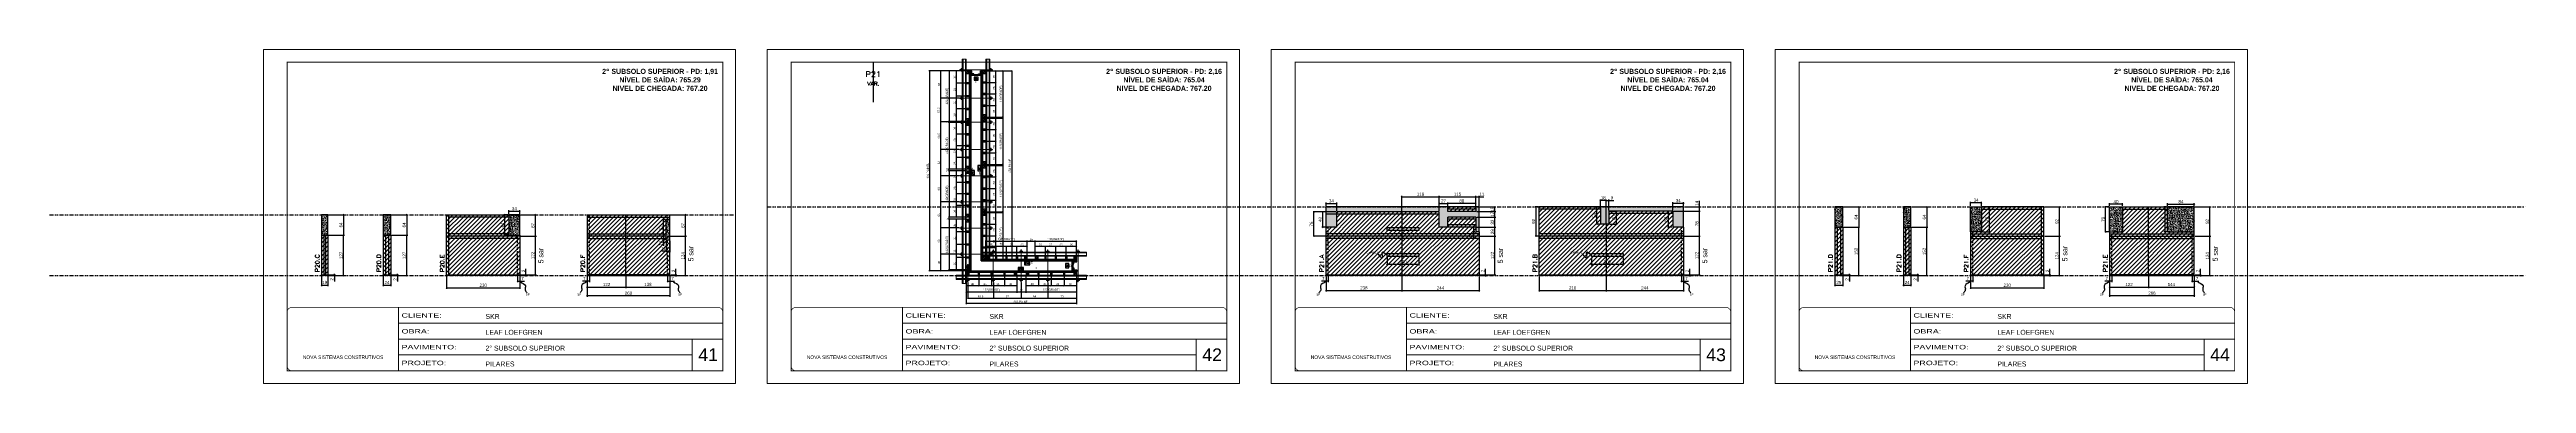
# Model space of a CAD drawing. Extents: x 13741 to 27878, y -21631 to 6985.
# Drawn here: x 13741 to 21531, y -5551 to -4501 of the extents above; entities that cross this region are included whole.
import ezdxf
from ezdxf.enums import TextEntityAlignment as Align

# ---------------------------------------------------------------- set-up
doc = ezdxf.new("R2010")
doc.units = 0
for name, pattern in [('CONTINUO', [0]), ('DASHED', [0.75, 0.5, -0.25]), ('DIVIDE2', [0.625, 0.25, -0.125, 0, -0.125, 0, -0.125]), ('HIDDEN', [0.375, 0.25, -0.125])]:
    doc.linetypes.add(name, pattern=pattern)
for name, color, linetype, lineweight in [('CARIMBO', 255, 'Continuous', 9), ('Folhas', 255, 'Continuous', 9), ('Hachura', 251, 'Continuous', 9), ('Madeira', 126, 'Continuous', 18), ('Perfil Metálico', 224, 'Continuous', 18), ('SARRAFO DE PRESSAO', 251, 'DASHED', 9), ('Texto Seção', 7, 'Continuous', 15)]:
    doc.layers.add(name, color=color, linetype=linetype, lineweight=lineweight)
for name, color, linetype in [('CHAPA', 1, 'Continuous'), ('COTA', 241, 'Continuous'), ('F-PILARES-S', 170, 'Continuous'), ('MEIO_PONT', 93, 'Continuous'), ('NOMENCLATURA', 7, 'Continuous'), ('Nível', 160, 'Continuous'), ('Painéis', 200, 'Continuous'), ('SARR_2.2x10', 60, 'Continuous'), ('SARR_2.2x7', 40, 'Continuous'), ('SARRAFO', 251, 'Continuous'), ('Sarrafo de Pressão', 42, 'HIDDEN'), ('texto', 7, 'Continuous'), ('Texto de Titulo', 7, 'Continuous'), ('Texto Qtd Sarr', 242, 'Continuous'), ('TEXTO_GERAL', 7, 'Continuous')]:
    doc.layers.add(name, color=color, linetype=linetype)
doc.styles.add('ARIAL', font='arial.ttf')
doc.styles.add('ARIAL_NARROW', font='ARIALN.TTF', dxfattribs={"height": 0.2})
doc.styles.add('COTA TECNICA', font='techl___.ttf', dxfattribs={"height": 10})
doc.styles.add('COTA TECNICA 2X', font='techl___.ttf', dxfattribs={"height": 10})
doc.styles.add('COTA TECNICA-50', font='techl___.ttf', dxfattribs={"height": 10})
doc.styles.add('REGUA-120', font='ROMANS.shx', dxfattribs={"height": 15})
doc.styles.add('ROMANC', font='techb___.ttf', dxfattribs={"height": 2.5})
doc.styles.add('ROMANS', font='romans.shx')
doc.styles.get("Standard").update_dxf_attribs({"font": 'arial.ttf'})
doc.styles.add('Tecnologia', font='')
doc.styles.get('Tecnologia').set_extended_font_data('Forgotten Futurist')
doc.dimstyles.new('COTA PAINEL-50', dxfattribs={"dimtxt": 10, "dimasz": 3, "dimexe": 3, "dimexo": 3, "dimgap": 3, "dimtad": 1, "dimdec": 1, "dimzin": 12, "dimdsep": 46, "dimtxsty": 'COTA TECNICA-50', "dimblk1": 'OBLIQUE', "dimblk2": 'OBLIQUE', "dimsah": 1, "dimcen": 0.9, "dimclrd": 4, "dimclre": 4, "dimclrt": 240, "dimadec": 1, "dimazin": 3, "dimtfac": 1, "dimtdec": 1, "dimtmove": 0, "dimatfit": 3, "dimfxl": 1, "dimtolj": 1, "dimtzin": 12, "dimarcsym": 0})
doc.dimstyles.new('Cota Seção interna', dxfattribs={"dimtxt": 7, "dimasz": 6, "dimexe": 0.18, "dimexo": 2, "dimgap": -4, "dimtad": 3, "dimdec": 1, "dimlfac": 0.5, "dimzin": 12, "dimdsep": 46, "dimtxsty": 'ROMANS', "dimblk": 'ARCHTICK', "dimcen": 0.09, "dimse1": 1, "dimse2": 1, "dimsd1": 1, "dimsd2": 1, "dimclrd": 180, "dimclre": 5, "dimclrt": 1, "dimadec": 0, "dimazin": 3, "dimtfac": 1, "dimtdec": 1, "dimtofl": 0, "dimtmove": 0, "dimatfit": 3, "dimldrblk": 'ARCHTICK', "dimfxl": 1, "dimtolj": 1, "dimtzin": 0, "dimarcsym": 0})
doc.dimstyles.new('PAINEL', dxfattribs={"dimtxt": 10, "dimasz": 3, "dimexe": 3, "dimexo": 3, "dimgap": 3, "dimtad": 1, "dimdec": 1, "dimzin": 12, "dimdsep": 46, "dimtxsty": 'COTA TECNICA', "dimblk1": 'OBLIQUE', "dimblk2": 'OBLIQUE', "dimsah": 1, "dimcen": 0.9, "dimclrd": 4, "dimclre": 4, "dimclrt": 240, "dimadec": 1, "dimazin": 3, "dimtfac": 1, "dimtdec": 1, "dimtmove": 0, "dimatfit": 3, "dimfxl": 1, "dimtolj": 1, "dimtzin": 12, "dimarcsym": 0})
doc.dimstyles.new('SECAO PILAR', dxfattribs={"dimtxt": 10, "dimasz": 3, "dimexe": 3, "dimexo": 3, "dimgap": 3, "dimtad": 1, "dimdec": 1, "dimlfac": 0.5, "dimzin": 12, "dimdsep": 46, "dimtxsty": 'COTA TECNICA 2X', "dimblk1": 'OBLIQUE', "dimblk2": 'OBLIQUE', "dimsah": 1, "dimcen": 0.9, "dimclrd": 256, "dimclre": 256, "dimclrt": 256, "dimadec": 1, "dimazin": 3, "dimtfac": 1, "dimtdec": 1, "dimtmove": 0, "dimatfit": 3, "dimfxl": 1, "dimtolj": 1, "dimtzin": 12, "dimarcsym": 0})
doc.dimstyles.get("Standard").update_dxf_attribs({"dimtxt": 0.18, "dimasz": 0.18, "dimexe": 0.18, "dimexo": 0.0625, "dimgap": 0.09, "dimtad": 0, "dimtih": 1, "dimtoh": 1, "dimdec": 4, "dimzin": 0, "dimdsep": 46, "dimtxsty": 'Standard', "dimcen": 0.09, "dimadec": 0, "dimazin": 0, "dimtfac": 1, "dimtdec": 4, "dimtofl": 0, "dimtmove": 0, "dimatfit": 3, "dimfxl": 1, "dimtolj": 1, "dimtzin": 0, "dimarcsym": 0})
pattern_1 = [(315, (22923.6141, -8323.4874), (1.12253202, 1.12253202), [])]
pattern_2 = [(45, (9165.7578, 23710.2726), (-1.12253202, 1.12253202), [])]
pattern_3 = [(315, (22931.6141, -8374.4874), (1.12253202, 1.12253202), [])]
pattern_4 = [(45, (9392.6299, 22686.455), (-1.12253202, 1.12253202), [])]
pattern_5 = [(135, (-22641.1301, 8928.5988), (-1.12253202, -1.12253202), [])]

# ---------------------------------------------------------------- blocks, each defined once
blk = doc.blocks.new('9999999999')
at = {"color": 30, "linetype": 'CONTINUO'}
for p, q in [((98564.6, 34230.2), (98564.6, 34429.4)), ((98564.6, 34379.6), (99584, 34379.6)), ((98564.6, 34329.8), (99488, 34329.8)), ((98564.6, 34280), (99488, 34280)), ((99584, 34329.8), (99488, 34329.8)), ((99488, 34329.8), (99488, 34230.2))]:
    blk.add_line(p, q, dxfattribs=at)
at = {"color": 30, "linetype": 'CONTINUO', "const_width": 2}
blk.add_lwpolyline([(99584, 34230.2), (99584, 34414.4, 0.414214), (99569, 34429.4), (98229, 34429.4, 0.414214), (98214, 34414.4), (98214, 34245.2, 0.414214), (98229, 34230.2), (99584, 34230.2)], format="xyb", dxfattribs=at)
at = {"layer": 'Folhas'}
blk.add_lwpolyline([(98139, 34190.2), (99624, 34190.2), (99624, 35240.2), (98139, 35240.2)], close=True, dxfattribs=at)
at = {"layer": 'Folhas', "color": 30, "const_width": 3}
blk.add_lwpolyline([(98214, 34230.2), (99584, 34230.2), (99584, 35200.2), (98214, 35200.2)], close=True, dxfattribs=at)
at = {"color": 7, "linetype": 'Continuous', "ltscale": 5, "style": 'ARIAL'}
for s, height, p in [('SKR', 15.48, (98837.7, 34393.1)), ('LEAF LOEFGREN', 15.483, (98837.7, 34343.3)), ('NOVA SISTEMAS CONSTRUTIVOS', 11.059, (98263.2, 34267.2)), ('2° SUBSOLO SUPERIOR', 15.483, (98837.7, 34293.5)), ('PILARES', 15.48, (98837.7, 34243.7))]:
    blk.add_text(s, height=height, dxfattribs=at).set_placement(p)
at = {"layer": 'Folhas', "color": 7, "style": 'Tecnologia', "width": 1.5}
for s, p in [('OBRA:', (98573.7, 34347.3)), ('CLIENTE:', (98573.7, 34397.2)), ('PAVIMENTO:', (98573.7, 34297.5)), ('PROJETO:', (98573.7, 34247.7))]:
    blk.add_text(s, height=14, dxfattribs=at).set_placement(p)
blk = doc.blocks.new('_Oblique')
at = {"color": 0, "linetype": 'ByBlock', "lineweight": -2}
blk.add_line((-0.5, -0.5), (0.5, 0.5), dxfattribs=at)
blk = doc.blocks.new('*D1820')
at = {"layer": 'COTA', "color": 4, "lineweight": -2, "transparency": 16777216}
for p, q in [((14596.9, -5212.7), (14596.9, -5244.6)), ((14615.9, -5212.7), (14615.9, -5244.6)), ((14596.9, -5241.6), (14615.9, -5241.6))]:
    blk.add_line(p, q, dxfattribs=at)
at = {"layer": 'Defpoints', "color": 0, "transparency": 16777216}
for p in [(14596.9, -5209.7), (14615.9, -5209.7), (14615.9, -5241.6)]:
    blk.add_point(p, dxfattribs=at)
at = {"layer": 'COTA', "color": 4, "lineweight": -2, "transparency": 16777216, "xscale": 3, "yscale": 3, "zscale": 3, "rotation": 180}
blk.add_blockref('_Oblique', (14596.9, -5241.6), dxfattribs=at)
at = {"layer": 'COTA', "color": 4, "lineweight": -2, "transparency": 16777216, "xscale": 3, "yscale": 3, "zscale": 3}
blk.add_blockref('_Oblique', (14615.9, -5241.6), dxfattribs=at)
at = {"layer": 'COTA', "color": 240, "transparency": 16777216, "insert": (14606.4, -5233.5), "char_height": 10, "attachment_point": 5, "style": 'COTA TECNICA'}
blk.add_mtext('\\A1;19', dxfattribs=at)
blk = doc.blocks.new('*D1821')
at = {"layer": 'COTA', "color": 4, "lineweight": -2, "transparency": 16777216}
for p, q in [((14618.9, -5209.7), (14640.1, -5209.7)), ((14618.9, -5211.7), (14640.1, -5211.7)), ((14637.1, -5209.7), (14637.1, -5206.7)), ((14637.1, -5209.7), (14637.1, -5211.7)), ((14637.1, -5211.7), (14637.1, -5229.9))]:
    blk.add_line(p, q, dxfattribs=at)
at = {"layer": 'Defpoints', "color": 0, "transparency": 16777216}
for p in [(14615.9, -5209.7), (14615.9, -5211.7), (14637.1, -5209.7)]:
    blk.add_point(p, dxfattribs=at)
at = {"layer": 'COTA', "color": 4, "lineweight": -2, "transparency": 16777216, "xscale": 3, "yscale": 3, "zscale": 3}
for p, rotation in [((14637.1, -5209.7), 270), ((14637.1, -5211.7), 90)]:
    blk.add_blockref('_Oblique', p, dxfattribs=dict(at, rotation=rotation))
at = {"layer": 'COTA', "color": 240, "transparency": 16777216, "insert": (14629.1, -5223.8), "char_height": 10, "attachment_point": 5, "rotation": 90, "style": 'COTA TECNICA-50'}
blk.add_mtext('\\A1;2', dxfattribs=at)
blk = doc.blocks.new('*D1832')
at = {"layer": 'COTA', "color": 4, "linetype": 'ByBlock', "lineweight": -2, "transparency": 16777216}
for p, q in [((14618.9, -5020.7), (14668.9, -5020.7)), ((14665.9, -5020.7), (14665.9, -5084.7)), ((14618.9, -5084.7), (14668.9, -5084.7))]:
    blk.add_line(p, q, dxfattribs=at)
at = {"layer": 'Defpoints', "color": 0, "linetype": 'ByBlock', "transparency": 16777216}
for p in [(14615.9, -5020.7), (14615.9, -5084.7), (14665.9, -5084.7)]:
    blk.add_point(p, dxfattribs=at)
at = {"layer": 'COTA', "color": 4, "linetype": 'ByBlock', "lineweight": -2, "transparency": 16777216, "xscale": 3, "yscale": 3, "zscale": 3}
for p, rotation in [((14665.9, -5020.7), 90), ((14665.9, -5084.7), 270)]:
    blk.add_blockref('_Oblique', p, dxfattribs=dict(at, rotation=rotation))
at = {"layer": 'COTA', "color": 240, "linetype": 'ByBlock', "transparency": 16777216, "insert": (14657.8, -5052.7), "char_height": 10, "attachment_point": 5, "rotation": 90, "style": 'COTA TECNICA'}
blk.add_mtext('\\A1;64', dxfattribs=at)
blk = doc.blocks.new('*D1822')
at = {"layer": 'COTA', "color": 4, "lineweight": -2, "transparency": 16777216}
for p, q in [((15431.8, -5212.7), (15431.8, -5278.4)), ((15691.8, -5212.7), (15691.8, -5278.4)), ((15691.8, -5275.4), (15431.8, -5275.4))]:
    blk.add_line(p, q, dxfattribs=at)
at = {"layer": 'Defpoints', "color": 0, "transparency": 16777216}
for p in [(15431.8, -5209.7), (15691.8, -5209.7), (15431.8, -5275.4)]:
    blk.add_point(p, dxfattribs=at)
at = {"layer": 'COTA', "color": 4, "lineweight": -2, "transparency": 16777216, "xscale": 3, "yscale": 3, "zscale": 3, "rotation": 180}
blk.add_blockref('_Oblique', (15431.8, -5275.4), dxfattribs=at)
at = {"layer": 'COTA', "color": 4, "lineweight": -2, "transparency": 16777216, "xscale": 3, "yscale": 3, "zscale": 3}
blk.add_blockref('_Oblique', (15691.8, -5275.4), dxfattribs=at)
at = {"layer": 'COTA', "color": 240, "transparency": 16777216, "insert": (15561.8, -5267.3), "char_height": 10, "attachment_point": 5, "style": 'COTA TECNICA'}
blk.add_mtext('\\A1;260', dxfattribs=at)
blk = doc.blocks.new('*D1823')
at = {"layer": 'COTA', "color": 4, "lineweight": -2, "transparency": 16777216}
for p, q in [((15684.8, -5212.7), (15684.8, -5232)), ((15691.8, -5214.7), (15691.8, -5232)), ((15684.8, -5229), (15691.8, -5229)), ((15691.8, -5229), (15706.5, -5229))]:
    blk.add_line(p, q, dxfattribs=at)
at = {"layer": 'Defpoints', "color": 0, "transparency": 16777216}
for p in [(15684.8, -5209.7), (15691.8, -5211.7), (15691.8, -5229)]:
    blk.add_point(p, dxfattribs=at)
at = {"layer": 'COTA', "color": 4, "lineweight": -2, "transparency": 16777216, "xscale": 3, "yscale": 3, "zscale": 3, "rotation": 180}
blk.add_blockref('_Oblique', (15684.8, -5229), dxfattribs=at)
at = {"layer": 'COTA', "color": 4, "lineweight": -2, "transparency": 16777216, "xscale": 3, "yscale": 3, "zscale": 3}
blk.add_blockref('_Oblique', (15691.8, -5229), dxfattribs=at)
at = {"layer": 'COTA', "color": 240, "transparency": 16777216, "insert": (15700.7, -5220.9), "char_height": 10, "attachment_point": 5, "style": 'COTA TECNICA-50'}
blk.add_mtext('\\A1;7', dxfattribs=at)
blk = doc.blocks.new('*D1824')
at = {"layer": 'COTA', "color": 4, "lineweight": -2, "transparency": 16777216}
for p, q in [((15431.8, -5214.7), (15431.8, -5232)), ((15438.8, -5212.7), (15438.8, -5232)), ((15431.8, -5229), (15417.1, -5229)), ((15438.8, -5229), (15431.8, -5229))]:
    blk.add_line(p, q, dxfattribs=at)
at = {"layer": 'Defpoints', "color": 0, "transparency": 16777216}
for p in [(15431.8, -5211.7), (15438.8, -5209.7), (15431.8, -5229)]:
    blk.add_point(p, dxfattribs=at)
at = {"layer": 'COTA', "color": 4, "lineweight": -2, "transparency": 16777216, "xscale": 3, "yscale": 3, "zscale": 3, "rotation": 180}
blk.add_blockref('_Oblique', (15431.8, -5229), dxfattribs=at)
at = {"layer": 'COTA', "color": 4, "lineweight": -2, "transparency": 16777216, "xscale": 3, "yscale": 3, "zscale": 3}
blk.add_blockref('_Oblique', (15438.8, -5229), dxfattribs=at)
at = {"layer": 'COTA', "color": 240, "transparency": 16777216, "insert": (15422.9, -5220.9), "char_height": 10, "attachment_point": 5, "style": 'COTA TECNICA-50'}
blk.add_mtext('\\A1;7', dxfattribs=at)
blk = doc.blocks.new('*D1825')
at = {"layer": 'COTA', "color": 4, "lineweight": -2, "transparency": 16777216}
for p, q in [((15694.8, -5209.7), (15714.1, -5209.7)), ((15694.8, -5211.7), (15714.1, -5211.7)), ((15711.1, -5209.7), (15711.1, -5190.9)), ((15711.1, -5211.7), (15711.1, -5209.7)), ((15711.1, -5211.7), (15711.1, -5214.7))]:
    blk.add_line(p, q, dxfattribs=at)
at = {"layer": 'Defpoints', "color": 0, "transparency": 16777216}
for p in [(15691.8, -5209.7), (15691.8, -5211.7), (15711.1, -5211.7)]:
    blk.add_point(p, dxfattribs=at)
at = {"layer": 'COTA', "color": 4, "lineweight": -2, "transparency": 16777216, "xscale": 3, "yscale": 3, "zscale": 3}
for p, rotation in [((15711.1, -5209.7), 270), ((15711.1, -5211.7), 90)]:
    blk.add_blockref('_Oblique', p, dxfattribs=dict(at, rotation=rotation))
at = {"layer": 'COTA', "color": 240, "transparency": 16777216, "insert": (15703.1, -5197), "char_height": 10, "attachment_point": 5, "rotation": 90, "style": 'COTA TECNICA-50'}
blk.add_mtext('\\A1;2', dxfattribs=at)
blk = doc.blocks.new('*D1833')
at = {"layer": 'COTA', "color": 4, "lineweight": -2, "transparency": 16777216}
for p, q in [((15553.8, -5214.7), (15553.8, -5250.9)), ((15691.8, -5214.7), (15691.8, -5250.9)), ((15553.8, -5247.9), (15691.8, -5247.9))]:
    blk.add_line(p, q, dxfattribs=at)
at = {"layer": 'Defpoints', "color": 0, "transparency": 16777216}
for p in [(15553.8, -5211.7), (15691.8, -5211.7), (15691.8, -5247.9)]:
    blk.add_point(p, dxfattribs=at)
at = {"layer": 'COTA', "color": 4, "lineweight": -2, "transparency": 16777216, "xscale": 3, "yscale": 3, "zscale": 3, "rotation": 180}
blk.add_blockref('_Oblique', (15553.8, -5247.9), dxfattribs=at)
at = {"layer": 'COTA', "color": 4, "lineweight": -2, "transparency": 16777216, "xscale": 3, "yscale": 3, "zscale": 3}
blk.add_blockref('_Oblique', (15691.8, -5247.9), dxfattribs=at)
at = {"layer": 'COTA', "color": 240, "transparency": 16777216, "insert": (15622.8, -5239.7), "char_height": 10, "attachment_point": 5, "style": 'COTA TECNICA'}
blk.add_mtext('\\A1;138', dxfattribs=at)
blk = doc.blocks.new('*D1834')
at = {"layer": 'COTA', "color": 4, "lineweight": -2, "transparency": 16777216}
for p, q in [((15431.8, -5214.7), (15431.8, -5250.9)), ((15553.8, -5214.7), (15553.8, -5250.9)), ((15431.8, -5247.9), (15553.8, -5247.9))]:
    blk.add_line(p, q, dxfattribs=at)
at = {"layer": 'Defpoints', "color": 0, "transparency": 16777216}
for p in [(15431.8, -5211.7), (15553.8, -5211.7), (15553.8, -5247.9)]:
    blk.add_point(p, dxfattribs=at)
at = {"layer": 'COTA', "color": 4, "lineweight": -2, "transparency": 16777216, "xscale": 3, "yscale": 3, "zscale": 3, "rotation": 180}
blk.add_blockref('_Oblique', (15431.8, -5247.9), dxfattribs=at)
at = {"layer": 'COTA', "color": 4, "lineweight": -2, "transparency": 16777216, "xscale": 3, "yscale": 3, "zscale": 3}
blk.add_blockref('_Oblique', (15553.8, -5247.9), dxfattribs=at)
at = {"layer": 'COTA', "color": 240, "transparency": 16777216, "insert": (15492.8, -5239.9), "char_height": 10, "attachment_point": 5, "style": 'COTA TECNICA'}
blk.add_mtext('\\A1;122', dxfattribs=at)
blk = doc.blocks.new('*D1826')
at = {"layer": 'COTA', "color": 4, "lineweight": -2, "transparency": 16777216}
for p, q in [((14990, -5212.7), (14990, -5253.6)), ((15220, -5212.7), (15220, -5253.6)), ((14990, -5250.6), (15220, -5250.6))]:
    blk.add_line(p, q, dxfattribs=at)
at = {"layer": 'Defpoints', "color": 0, "transparency": 16777216}
for p in [(14990, -5209.7), (15220, -5209.7), (15220, -5250.6)]:
    blk.add_point(p, dxfattribs=at)
at = {"layer": 'COTA', "color": 4, "lineweight": -2, "transparency": 16777216, "xscale": 3, "yscale": 3, "zscale": 3, "rotation": 180}
blk.add_blockref('_Oblique', (14990, -5250.6), dxfattribs=at)
at = {"layer": 'COTA', "color": 4, "lineweight": -2, "transparency": 16777216, "xscale": 3, "yscale": 3, "zscale": 3}
blk.add_blockref('_Oblique', (15220, -5250.6), dxfattribs=at)
at = {"layer": 'COTA', "color": 240, "transparency": 16777216, "insert": (15105, -5242.3), "char_height": 10, "attachment_point": 5, "style": 'COTA TECNICA'}
blk.add_mtext('\\A1;230', dxfattribs=at)
blk = doc.blocks.new('*D1827')
at = {"layer": 'COTA', "color": 4, "lineweight": -2, "transparency": 16777216}
for p, q in [((15213, -5212.7), (15213, -5232)), ((15220, -5214.7), (15220, -5232)), ((15213, -5229), (15220, -5229)), ((15220, -5229), (15234.7, -5229))]:
    blk.add_line(p, q, dxfattribs=at)
at = {"layer": 'Defpoints', "color": 0, "transparency": 16777216}
for p in [(15213, -5209.7), (15220, -5211.7), (15220, -5229)]:
    blk.add_point(p, dxfattribs=at)
at = {"layer": 'COTA', "color": 4, "lineweight": -2, "transparency": 16777216, "xscale": 3, "yscale": 3, "zscale": 3, "rotation": 180}
blk.add_blockref('_Oblique', (15213, -5229), dxfattribs=at)
at = {"layer": 'COTA', "color": 4, "lineweight": -2, "transparency": 16777216, "xscale": 3, "yscale": 3, "zscale": 3}
blk.add_blockref('_Oblique', (15220, -5229), dxfattribs=at)
at = {"layer": 'COTA', "color": 240, "transparency": 16777216, "insert": (15228.8, -5220.9), "char_height": 10, "attachment_point": 5, "style": 'COTA TECNICA-50'}
blk.add_mtext('\\A1;7', dxfattribs=at)
blk = doc.blocks.new('*D1828')
at = {"layer": 'COTA', "color": 4, "lineweight": -2, "transparency": 16777216}
for p, q in [((15223, -5209.7), (15242.2, -5209.7)), ((15223, -5211.7), (15242.2, -5211.7)), ((15239.2, -5209.7), (15239.2, -5190.9)), ((15239.2, -5211.7), (15239.2, -5209.7)), ((15239.2, -5211.7), (15239.2, -5214.7))]:
    blk.add_line(p, q, dxfattribs=at)
at = {"layer": 'Defpoints', "color": 0, "transparency": 16777216}
for p in [(15220, -5209.7), (15220, -5211.7), (15239.2, -5211.7)]:
    blk.add_point(p, dxfattribs=at)
at = {"layer": 'COTA', "color": 4, "lineweight": -2, "transparency": 16777216, "xscale": 3, "yscale": 3, "zscale": 3}
for p, rotation in [((15239.2, -5209.7), 270), ((15239.2, -5211.7), 90)]:
    blk.add_blockref('_Oblique', p, dxfattribs=dict(at, rotation=rotation))
at = {"layer": 'COTA', "color": 240, "transparency": 16777216, "insert": (15231.2, -5197), "char_height": 10, "attachment_point": 5, "rotation": 90, "style": 'COTA TECNICA-50'}
blk.add_mtext('\\A1;2', dxfattribs=at)
blk = doc.blocks.new('*D1835')
at = {"layer": 'COTA', "color": 4, "lineweight": -2, "transparency": 16777216}
for p, q in [((15223, -5087.7), (15272.3, -5087.7)), ((15269.3, -5209.7), (15269.3, -5087.7)), ((15223, -5209.7), (15272.3, -5209.7))]:
    blk.add_line(p, q, dxfattribs=at)
at = {"layer": 'Defpoints', "color": 0, "transparency": 16777216}
for p in [(15220, -5087.7), (15269.3, -5087.7), (15220, -5209.7)]:
    blk.add_point(p, dxfattribs=at)
at = {"layer": 'COTA', "color": 4, "lineweight": -2, "transparency": 16777216, "xscale": 3, "yscale": 3, "zscale": 3}
for p, rotation in [((15269.3, -5087.7), 90), ((15269.3, -5209.7), 270)]:
    blk.add_blockref('_Oblique', p, dxfattribs=dict(at, rotation=rotation))
at = {"layer": 'COTA', "color": 240, "transparency": 16777216, "insert": (15261.3, -5148.7), "char_height": 10, "attachment_point": 5, "rotation": 90, "style": 'COTA TECNICA'}
blk.add_mtext('\\A1;122', dxfattribs=at)
blk = doc.blocks.new('*D1829')
at = {"layer": 'COTA', "color": 4, "lineweight": -2, "transparency": 16777216}
for p, q in [((14790.5, -5212.7), (14790.5, -5244.6)), ((14814.5, -5212.7), (14814.5, -5244.6)), ((14790.5, -5241.6), (14814.5, -5241.6))]:
    blk.add_line(p, q, dxfattribs=at)
at = {"layer": 'Defpoints', "color": 0, "transparency": 16777216}
for p in [(14790.5, -5209.7), (14814.5, -5209.7), (14814.5, -5241.6)]:
    blk.add_point(p, dxfattribs=at)
at = {"layer": 'COTA', "color": 4, "lineweight": -2, "transparency": 16777216, "xscale": 3, "yscale": 3, "zscale": 3, "rotation": 180}
blk.add_blockref('_Oblique', (14790.5, -5241.6), dxfattribs=at)
at = {"layer": 'COTA', "color": 4, "lineweight": -2, "transparency": 16777216, "xscale": 3, "yscale": 3, "zscale": 3}
blk.add_blockref('_Oblique', (14814.5, -5241.6), dxfattribs=at)
at = {"layer": 'COTA', "color": 240, "transparency": 16777216, "insert": (14802.5, -5233.6), "char_height": 10, "attachment_point": 5, "style": 'COTA TECNICA'}
blk.add_mtext('\\A1;24', dxfattribs=at)
blk = doc.blocks.new('*D1830')
at = {"layer": 'COTA', "color": 4, "lineweight": -2, "transparency": 16777216}
for p, q in [((14817.5, -5209.7), (14838.7, -5209.7)), ((14817.5, -5211.7), (14838.7, -5211.7)), ((14835.7, -5209.7), (14835.7, -5206.7)), ((14835.7, -5209.7), (14835.7, -5211.7)), ((14835.7, -5211.7), (14835.7, -5229.9))]:
    blk.add_line(p, q, dxfattribs=at)
at = {"layer": 'Defpoints', "color": 0, "transparency": 16777216}
for p in [(14814.5, -5209.7), (14814.5, -5211.7), (14835.7, -5209.7)]:
    blk.add_point(p, dxfattribs=at)
at = {"layer": 'COTA', "color": 4, "lineweight": -2, "transparency": 16777216, "xscale": 3, "yscale": 3, "zscale": 3}
for p, rotation in [((14835.7, -5209.7), 270), ((14835.7, -5211.7), 90)]:
    blk.add_blockref('_Oblique', p, dxfattribs=dict(at, rotation=rotation))
at = {"layer": 'COTA', "color": 240, "transparency": 16777216, "insert": (14827.7, -5223.8), "char_height": 10, "attachment_point": 5, "rotation": 90, "style": 'COTA TECNICA-50'}
blk.add_mtext('\\A1;2', dxfattribs=at)
blk = doc.blocks.new('*D1831')
at = {"layer": 'COTA', "color": 4, "linetype": 'ByBlock', "lineweight": -2, "transparency": 16777216}
for p, q in [((14817.5, -5020.7), (14867.5, -5020.7)), ((14864.5, -5020.7), (14864.5, -5084.8)), ((14817.5, -5084.8), (14867.5, -5084.8))]:
    blk.add_line(p, q, dxfattribs=at)
at = {"layer": 'Defpoints', "color": 0, "linetype": 'ByBlock', "transparency": 16777216}
for p in [(14814.5, -5020.7), (14814.5, -5084.8), (14864.5, -5084.8)]:
    blk.add_point(p, dxfattribs=at)
at = {"layer": 'COTA', "color": 4, "linetype": 'ByBlock', "lineweight": -2, "transparency": 16777216, "xscale": 3, "yscale": 3, "zscale": 3}
for p, rotation in [((14864.5, -5020.7), 90), ((14864.5, -5084.8), 270)]:
    blk.add_blockref('_Oblique', p, dxfattribs=dict(at, rotation=rotation))
at = {"layer": 'COTA', "color": 240, "linetype": 'ByBlock', "transparency": 16777216, "insert": (14856.4, -5052.8), "char_height": 10, "attachment_point": 5, "rotation": 90, "style": 'COTA TECNICA'}
blk.add_mtext('\\A1;64', dxfattribs=at)
blk = doc.blocks.new('*D1818')
at = {"layer": 'COTA', "color": 4, "lineweight": -2, "transparency": 16777216}
for p, q in [((14817.5, -5084.8), (14867.5, -5084.8)), ((14864.5, -5211.7), (14864.5, -5084.8)), ((14817.5, -5211.7), (14867.5, -5211.7))]:
    blk.add_line(p, q, dxfattribs=at)
at = {"layer": 'Defpoints', "color": 0, "transparency": 16777216}
for p in [(14814.5, -5084.8), (14864.5, -5084.8), (14814.5, -5211.7)]:
    blk.add_point(p, dxfattribs=at)
at = {"layer": 'COTA', "color": 4, "lineweight": -2, "transparency": 16777216, "xscale": 3, "yscale": 3, "zscale": 3}
for p, rotation in [((14864.5, -5084.8), 90), ((14864.5, -5211.7), 270)]:
    blk.add_blockref('_Oblique', p, dxfattribs=dict(at, rotation=rotation))
at = {"layer": 'COTA', "color": 240, "transparency": 16777216, "insert": (14856.4, -5148.3), "char_height": 10, "attachment_point": 5, "rotation": 90, "style": 'COTA TECNICA-50'}
blk.add_mtext('\\A1;127', dxfattribs=at)
blk = doc.blocks.new('*D1819')
at = {"layer": 'COTA', "color": 4, "lineweight": -2, "transparency": 16777216}
for p, q in [((14618.9, -5084.7), (14668.9, -5084.7)), ((14665.9, -5211.7), (14665.9, -5084.7)), ((14618.9, -5211.7), (14668.9, -5211.7))]:
    blk.add_line(p, q, dxfattribs=at)
at = {"layer": 'Defpoints', "color": 0, "transparency": 16777216}
for p in [(14615.9, -5084.7), (14665.9, -5084.7), (14615.9, -5211.7)]:
    blk.add_point(p, dxfattribs=at)
at = {"layer": 'COTA', "color": 4, "lineweight": -2, "transparency": 16777216, "xscale": 3, "yscale": 3, "zscale": 3}
for p, rotation in [((14665.9, -5084.7), 90), ((14665.9, -5211.7), 270)]:
    blk.add_blockref('_Oblique', p, dxfattribs=dict(at, rotation=rotation))
at = {"layer": 'COTA', "color": 240, "transparency": 16777216, "insert": (14657.8, -5148.2), "char_height": 10, "attachment_point": 5, "rotation": 90, "style": 'COTA TECNICA-50'}
blk.add_mtext('\\A1;127', dxfattribs=at)
blk = doc.blocks.new('*D1861')
at = {"layer": 'COTA', "color": 4, "lineweight": -2, "transparency": 16777216}
for p, q in [((15223, -5020.7), (15272.3, -5020.7)), ((15269.3, -5087.7), (15269.3, -5020.7)), ((15223, -5087.7), (15272.3, -5087.7))]:
    blk.add_line(p, q, dxfattribs=at)
at = {"layer": 'Defpoints', "color": 0, "transparency": 16777216}
for p in [(15220, -5020.7), (15269.3, -5020.7), (15220, -5087.7)]:
    blk.add_point(p, dxfattribs=at)
at = {"layer": 'COTA', "color": 4, "lineweight": -2, "transparency": 16777216, "xscale": 3, "yscale": 3, "zscale": 3}
for p, rotation in [((15269.3, -5020.7), 90), ((15269.3, -5087.7), 270)]:
    blk.add_blockref('_Oblique', p, dxfattribs=dict(at, rotation=rotation))
at = {"layer": 'COTA', "color": 240, "transparency": 16777216, "insert": (15261.2, -5054.2), "char_height": 10, "attachment_point": 5, "rotation": 90, "style": 'COTA TECNICA'}
blk.add_mtext('\\A1;67', dxfattribs=at)
blk = doc.blocks.new('*D1862')
at = {"layer": 'COTA', "color": 4, "lineweight": -2, "transparency": 16777216}
for p, q in [((15183, -5020.7), (15170.2, -5020.7)), ((15173.2, -5084.7), (15173.2, -5020.7)), ((15183, -5084.7), (15170.2, -5084.7))]:
    blk.add_line(p, q, dxfattribs=at)
at = {"layer": 'Defpoints', "color": 0, "transparency": 16777216}
for p in [(15173.2, -5020.7), (15186, -5020.7), (15186, -5084.7)]:
    blk.add_point(p, dxfattribs=at)
at = {"layer": 'COTA', "color": 4, "lineweight": -2, "transparency": 16777216, "xscale": 3, "yscale": 3, "zscale": 3}
for p, rotation in [((15173.2, -5020.7), 90), ((15173.2, -5084.7), 270)]:
    blk.add_blockref('_Oblique', p, dxfattribs=dict(at, rotation=rotation))
at = {"layer": 'COTA', "color": 240, "transparency": 16777216, "insert": (15165.1, -5052.7), "char_height": 10, "attachment_point": 5, "rotation": 90, "style": 'COTA TECNICA'}
blk.add_mtext('\\A1;64', dxfattribs=at)
blk = doc.blocks.new('*D1863')
at = {"layer": 'COTA', "color": 4, "lineweight": -2, "transparency": 16777216}
for p, q in [((15186, -5017.7), (15186, -5006.5)), ((15186, -5009.5), (15220, -5009.5)), ((15220, -5017.7), (15220, -5006.5))]:
    blk.add_line(p, q, dxfattribs=at)
at = {"layer": 'Defpoints', "color": 0, "transparency": 16777216}
for p in [(15186, -5020.7), (15220, -5009.5), (15220, -5020.7)]:
    blk.add_point(p, dxfattribs=at)
at = {"layer": 'COTA', "color": 4, "lineweight": -2, "transparency": 16777216, "xscale": 3, "yscale": 3, "zscale": 3, "rotation": 180}
blk.add_blockref('_Oblique', (15186, -5009.5), dxfattribs=at)
at = {"layer": 'COTA', "color": 4, "lineweight": -2, "transparency": 16777216, "xscale": 3, "yscale": 3, "zscale": 3}
blk.add_blockref('_Oblique', (15220, -5009.5), dxfattribs=at)
at = {"layer": 'COTA', "color": 240, "transparency": 16777216, "insert": (15203, -5001.3), "char_height": 10, "attachment_point": 5, "style": 'COTA TECNICA'}
blk.add_mtext('\\A1;34', dxfattribs=at)
blk = doc.blocks.new('*D1864')
at = {"layer": 'COTA', "color": 4, "lineweight": -2, "transparency": 16777216}
for p, q in [((15694.8, -5020.7), (15744.2, -5020.7)), ((15741.2, -5087.7), (15741.2, -5020.7)), ((15683.8, -5087.7), (15744.2, -5087.7))]:
    blk.add_line(p, q, dxfattribs=at)
at = {"layer": 'Defpoints', "color": 0, "transparency": 16777216}
for p in [(15691.8, -5020.7), (15741.2, -5020.7), (15680.8, -5087.7)]:
    blk.add_point(p, dxfattribs=at)
at = {"layer": 'COTA', "color": 4, "lineweight": -2, "transparency": 16777216, "xscale": 3, "yscale": 3, "zscale": 3}
for p, rotation in [((15741.2, -5020.7), 90), ((15741.2, -5087.7), 270)]:
    blk.add_blockref('_Oblique', p, dxfattribs=dict(at, rotation=rotation))
at = {"layer": 'COTA', "color": 240, "transparency": 16777216, "insert": (15733.1, -5054.2), "char_height": 10, "attachment_point": 5, "rotation": 90, "style": 'COTA TECNICA'}
blk.add_mtext('\\A1;67', dxfattribs=at)
blk = doc.blocks.new('*D1865')
at = {"layer": 'COTA', "color": 4, "lineweight": -2, "transparency": 16777216}
for p, q in [((15683.8, -5087.7), (15744.2, -5087.7)), ((15741.2, -5211.7), (15741.2, -5087.7)), ((15694.8, -5211.7), (15744.2, -5211.7))]:
    blk.add_line(p, q, dxfattribs=at)
at = {"layer": 'Defpoints', "color": 0, "transparency": 16777216}
for p in [(15680.8, -5087.7), (15741.2, -5087.7), (15691.8, -5211.7)]:
    blk.add_point(p, dxfattribs=at)
at = {"layer": 'COTA', "color": 4, "lineweight": -2, "transparency": 16777216, "xscale": 3, "yscale": 3, "zscale": 3}
for p, rotation in [((15741.2, -5087.7), 90), ((15741.2, -5211.7), 270)]:
    blk.add_blockref('_Oblique', p, dxfattribs=dict(at, rotation=rotation))
at = {"layer": 'COTA', "color": 240, "transparency": 16777216, "insert": (15733.1, -5149.7), "char_height": 10, "attachment_point": 5, "rotation": 90, "style": 'COTA TECNICA'}
blk.add_mtext('\\A1;124', dxfattribs=at)
blk = doc.blocks.new('*D1866')
at = {"layer": 'COTA', "color": 4, "lineweight": -2, "transparency": 16777216}
for p, q in [((15677.8, -5087.7), (15669, -5087.7)), ((15677.8, -5099.7), (15669, -5099.7)), ((15672, -5087.7), (15672, -5099.7)), ((15672, -5099.7), (15672, -5118.1))]:
    blk.add_line(p, q, dxfattribs=at)
at = {"layer": 'Defpoints', "color": 0, "transparency": 16777216}
for p in [(15672, -5099.7), (15680.8, -5087.7), (15680.8, -5099.7)]:
    blk.add_point(p, dxfattribs=at)
at = {"layer": 'COTA', "color": 4, "lineweight": -2, "transparency": 16777216, "xscale": 3, "yscale": 3, "zscale": 3}
for p, rotation in [((15672, -5087.7), 90), ((15672, -5099.7), 270)]:
    blk.add_blockref('_Oblique', p, dxfattribs=dict(at, rotation=rotation))
at = {"layer": 'COTA', "color": 240, "transparency": 16777216, "insert": (15663.9, -5110.4), "char_height": 10, "attachment_point": 5, "rotation": 90, "style": 'COTA TECNICA'}
blk.add_mtext('\\A1;12', dxfattribs=at)
blk = doc.blocks.new('*D1867')
at = {"layer": 'COTA', "color": 4, "lineweight": -2, "transparency": 16777216}
for p, q in [((15677.8, -5035.7), (15669, -5035.7)), ((15672, -5087.7), (15672, -5035.7)), ((15677.8, -5087.7), (15669, -5087.7))]:
    blk.add_line(p, q, dxfattribs=at)
at = {"layer": 'Defpoints', "color": 0, "transparency": 16777216}
for p in [(15672, -5035.7), (15680.8, -5035.7), (15680.8, -5087.7)]:
    blk.add_point(p, dxfattribs=at)
at = {"layer": 'COTA', "color": 4, "lineweight": -2, "transparency": 16777216, "xscale": 3, "yscale": 3, "zscale": 3}
for p, rotation in [((15672, -5035.7), 90), ((15672, -5087.7), 270)]:
    blk.add_blockref('_Oblique', p, dxfattribs=dict(at, rotation=rotation))
at = {"layer": 'COTA', "color": 240, "transparency": 16777216, "insert": (15663.9, -5061.7), "char_height": 10, "attachment_point": 5, "rotation": 90, "style": 'COTA TECNICA'}
blk.add_mtext('\\A1;52', dxfattribs=at)
blk = doc.blocks.new('titulo1')
at = {"layer": 'Defpoints', "color": 252, "linetype": 'HIDDEN', "ltscale": 2}
blk.add_line((0, 0), (0, 125), dxfattribs=at)
at = {"layer": 'Defpoints', "style": 'ROMANS', "oblique": 15}
blk.add_attdef('FOLHA', text='', height=10, dxfattribs=at).set_placement((0, 15.6), align=Align.MIDDLE_CENTER)
at = {"layer": 'Texto Qtd Sarr', "color": 3, "style": 'ROMANS', "oblique": 15}
for tag, height, p in [('TITULO', 17, (0, 71.4)), ('SEÇÃO', 12, (0, 41.5))]:
    blk.add_attdef(tag, text='', height=height, dxfattribs=at).set_placement(p, align=Align.MIDDLE_CENTER)
blk = doc.blocks.new('*D674')
at = {"layer": 'COTA', "color": 180, "lineweight": -2, "transparency": 16777216}
for p, q in [((27793, -5465), (27778, -5465)), ((27778, -5465), (27778, -5485)), ((27778, -5485), (27793, -5485)), ((27793, -5485), (27793, -5465))]:
    blk.add_line(p, q, dxfattribs=at)
at = {"layer": 'Defpoints', "color": 0, "transparency": 16777216}
for p in [(27797, -5451), (27809, -5451), (27809, -5499)]:
    blk.add_point(p, dxfattribs=at)
at = {"layer": 'COTA', "color": 1, "transparency": 16777216, "insert": (27786, -5475), "char_height": 7, "attachment_point": 5, "rotation": 90, "style": 'ROMANS'}
blk.add_mtext('\\A1;24', dxfattribs=at)
blk = doc.blocks.new('_ArchTick')
at = {"color": 0, "linetype": 'ByBlock', "const_width": 0.15}
blk.add_lwpolyline([(-0.5, -0.5), (0.5, 0.5)], dxfattribs=at)
blk = doc.blocks.new('*D675')
at = {"layer": 'COTA', "color": 180, "lineweight": -2, "transparency": 16777216}
for p, q in [((27356, -4566), (27337, -4566)), ((27337, -4566), (27337, -4581)), ((27337, -4581), (27356, -4581)), ((27356, -4581), (27356, -4566))]:
    blk.add_line(p, q, dxfattribs=at)
at = {"layer": 'Defpoints', "color": 0, "transparency": 16777216}
for p in [(27321, -4557), (27321, -4585), (27371, -4557)]:
    blk.add_point(p, dxfattribs=at)
at = {"layer": 'COTA', "color": 1, "transparency": 16777216, "insert": (27346, -4573), "char_height": 7, "attachment_point": 5, "style": 'ROMANS'}
blk.add_mtext('\\A1;25', dxfattribs=at)
blk = doc.blocks.new('*D676')
at = {"layer": 'COTA', "color": 180, "lineweight": -2, "transparency": 16777216}
for p, q in [((27339, -5016), (27324, -5016)), ((27324, -5016), (27324, -5040)), ((27324, -5040), (27339, -5040)), ((27339, -5040), (27339, -5016))]:
    blk.add_line(p, q, dxfattribs=at)
at = {"layer": 'Defpoints', "color": 0, "transparency": 16777216}
for p in [(27321, -4557), (27321, -5499), (27343, -5499)]:
    blk.add_point(p, dxfattribs=at)
at = {"layer": 'COTA', "color": 1, "transparency": 16777216, "insert": (27332, -5028), "char_height": 7, "attachment_point": 5, "rotation": 90, "style": 'ROMANS'}
blk.add_mtext('\\A1;471', dxfattribs=at)
blk = doc.blocks.new('*D677')
at = {"layer": 'COTA', "color": 180, "lineweight": -2, "transparency": 16777216}
for p, q in [((27370, -4992), (27355, -4992)), ((27355, -4992), (27355, -5018)), ((27370, -5018), (27370, -4992)), ((27355, -5018), (27370, -5018))]:
    blk.add_line(p, q, dxfattribs=at)
at = {"layer": 'Defpoints', "color": 0, "transparency": 16777216}
for p in [(27371, -4557), (27371, -5451), (27374, -5451)]:
    blk.add_point(p, dxfattribs=at)
at = {"layer": 'COTA', "color": 1, "transparency": 16777216, "insert": (27362, -5005), "char_height": 7, "attachment_point": 5, "rotation": 90, "style": 'ROMANS'}
blk.add_mtext('\\A1;447', dxfattribs=at)
blk = doc.blocks.new('*D678')
at = {"layer": 'COTA', "color": 180, "lineweight": -2, "transparency": 16777216}
for p, q in [((27575, -5483), (27549, -5483)), ((27549, -5483), (27549, -5498)), ((27575, -5498), (27575, -5483)), ((27549, -5498), (27575, -5498))]:
    blk.add_line(p, q, dxfattribs=at)
at = {"layer": 'Defpoints', "color": 0, "transparency": 16777216}
for p in [(27321, -5499), (27321, -5502), (27809, -5499)]:
    blk.add_point(p, dxfattribs=at)
at = {"layer": 'COTA', "color": 1, "transparency": 16777216, "insert": (27562, -5491), "char_height": 7, "attachment_point": 5, "style": 'ROMANS'}
blk.add_mtext('\\A1;244', dxfattribs=at)
blk = doc.blocks.new('*D679')
at = {"layer": 'COTA', "color": 180, "lineweight": -2, "transparency": 16777216}
for p, q in [((27605, -5455), (27580, -5455)), ((27580, -5455), (27580, -5470)), ((27580, -5470), (27605, -5470)), ((27605, -5470), (27605, -5455))]:
    blk.add_line(p, q, dxfattribs=at)
at = {"layer": 'Defpoints', "color": 0, "transparency": 16777216}
for p in [(27371, -5451), (27371, -5474), (27809, -5451)]:
    blk.add_point(p, dxfattribs=at)
at = {"layer": 'COTA', "color": 1, "transparency": 16777216, "insert": (27592, -5463), "char_height": 7, "attachment_point": 5, "style": 'ROMANS'}
blk.add_mtext('\\A1;219', dxfattribs=at)
blk = doc.blocks.new('PONTALETE')
at = {"layer": 'Madeira'}
for q in [(2.7, 7), (7, 5.8), (7, 1.7)]:
    blk.add_line((0, 0), q, dxfattribs=at)
blk.add_lwpolyline([(0, 0), (7, 0), (7, 7), (0, 7)], close=True, dxfattribs=at)
for centre, radius, start, end in [((2, 0.1), 6.23, 37.28179, 109.09128), ((1.1, 0.9), 3.19, 343.60304, 109.98471), ((-0.2, -0.8), 3.09, 14.63219, 86.0383)]:
    blk.add_arc(centre, radius, start, end, dxfattribs=at)
blk = doc.blocks.new('*D680')
at = {"layer": 'COTA', "lineweight": -2, "transparency": 16777216}
for p, q in [((27396, -4535), (27479, -4535)), ((27476, -4535), (27476, -4759)), ((27396, -4759), (27479, -4759))]:
    blk.add_line(p, q, dxfattribs=at)
at = {"layer": 'Defpoints', "color": 0, "transparency": 16777216}
for p in [(27393, -4535), (27393, -4759), (27476, -4759)]:
    blk.add_point(p, dxfattribs=at)
at = {"layer": 'COTA', "lineweight": -2, "transparency": 16777216, "xscale": 3, "yscale": 3, "zscale": 3}
for p, rotation in [((27476, -4535), 90), ((27476, -4759), 270)]:
    blk.add_blockref('_Oblique', p, dxfattribs=dict(at, rotation=rotation))
at = {"layer": 'COTA', "transparency": 16777216, "insert": (27467, -4647), "char_height": 10, "attachment_point": 5, "rotation": 90, "style": 'COTA TECNICA 2X'}
blk.add_mtext('\\A1;112(GRADE)', dxfattribs=at)
blk = doc.blocks.new('*D681')
at = {"layer": 'COTA', "lineweight": -2, "transparency": 16777216}
for p, q in [((27396, -4535), (27444, -4535)), ((27441, -4591), (27441, -4535)), ((27396, -4591), (27444, -4591))]:
    blk.add_line(p, q, dxfattribs=at)
at = {"layer": 'Defpoints', "color": 0, "transparency": 16777216}
for p in [(27393, -4535), (27441, -4535), (27393, -4591)]:
    blk.add_point(p, dxfattribs=at)
at = {"layer": 'COTA', "lineweight": -2, "transparency": 16777216, "xscale": 3, "yscale": 3, "zscale": 3}
for p, rotation in [((27441, -4535), 90), ((27441, -4591), 270)]:
    blk.add_blockref('_Oblique', p, dxfattribs=dict(at, rotation=rotation))
at = {"layer": 'COTA', "transparency": 16777216, "insert": (27433, -4563), "char_height": 10, "attachment_point": 5, "rotation": 90, "style": 'COTA TECNICA 2X'}
blk.add_mtext('\\A1;28', dxfattribs=at)
blk = doc.blocks.new('MEIO PONTALETE')
at = {"layer": 'Madeira'}
for q in [(2.7, 7), (3.5, 2.9), (3.5, 0.9)]:
    blk.add_line((0, 0), q, dxfattribs=at)
blk.add_lwpolyline([(0, 0), (3.5, 0), (3.5, 7), (0, 7)], close=True, dxfattribs=at)
for centre, radius, start, end in [((2, 0.1), 6.23, 76.44987, 109.09128), ((1.1, 0.9), 3.19, 40.90626, 109.98471), ((-0.2, -0.8), 3.09, 14.63219, 86.0383)]:
    blk.add_arc(centre, radius, start, end, dxfattribs=at)
blk = doc.blocks.new('*D682')
at = {"layer": 'COTA', "lineweight": -2, "transparency": 16777216}
for p, q in [((27296, -4535), (27214, -4535)), ((27217, -4535), (27217, -4779)), ((27296, -4779), (27214, -4779))]:
    blk.add_line(p, q, dxfattribs=at)
at = {"layer": 'Defpoints', "color": 0, "transparency": 16777216}
for p in [(27299, -4535), (27217, -4779), (27299, -4779)]:
    blk.add_point(p, dxfattribs=at)
at = {"layer": 'COTA', "lineweight": -2, "transparency": 16777216, "xscale": 3, "yscale": 3, "zscale": 3}
for p, rotation in [((27217, -4535), 90), ((27217, -4779), 270)]:
    blk.add_blockref('_Oblique', p, dxfattribs=dict(at, rotation=rotation))
at = {"layer": 'COTA', "transparency": 16777216, "insert": (27207, -4657), "char_height": 10, "attachment_point": 5, "rotation": 90, "style": 'COTA TECNICA 2X'}
blk.add_mtext('\\A1;122(GRADE)', dxfattribs=at)
blk = doc.blocks.new('*D683')
at = {"layer": 'COTA', "lineweight": -2, "transparency": 16777216}
for p, q in [((27296, -4595), (27249, -4595)), ((27296, -4657), (27249, -4657)), ((27252, -4657), (27252, -4595))]:
    blk.add_line(p, q, dxfattribs=at)
at = {"layer": 'Defpoints', "color": 0, "transparency": 16777216}
for p in [(27252, -4595), (27299, -4595), (27299, -4657)]:
    blk.add_point(p, dxfattribs=at)
at = {"layer": 'COTA', "lineweight": -2, "transparency": 16777216, "xscale": 3, "yscale": 3, "zscale": 3}
for p, rotation in [((27252, -4595), 90), ((27252, -4657), 270)]:
    blk.add_blockref('_Oblique', p, dxfattribs=dict(at, rotation=rotation))
at = {"layer": 'COTA', "transparency": 16777216, "insert": (27243, -4626), "char_height": 10, "attachment_point": 5, "rotation": 90, "style": 'COTA TECNICA 2X'}
blk.add_mtext('\\A1;31', dxfattribs=at)
blk = doc.blocks.new('*D684')
at = {"layer": 'COTA', "lineweight": -2, "transparency": 16777216}
for p, q in [((27296, -4535), (27249, -4535)), ((27252, -4595), (27252, -4535)), ((27296, -4595), (27249, -4595))]:
    blk.add_line(p, q, dxfattribs=at)
at = {"layer": 'Defpoints', "color": 0, "transparency": 16777216}
for p in [(27252, -4535), (27299, -4535), (27299, -4595)]:
    blk.add_point(p, dxfattribs=at)
at = {"layer": 'COTA', "lineweight": -2, "transparency": 16777216, "xscale": 3, "yscale": 3, "zscale": 3}
for p, rotation in [((27252, -4535), 90), ((27252, -4595), 270)]:
    blk.add_blockref('_Oblique', p, dxfattribs=dict(at, rotation=rotation))
at = {"layer": 'COTA', "transparency": 16777216, "insert": (27243, -4565), "char_height": 10, "attachment_point": 5, "rotation": 90, "style": 'COTA TECNICA 2X'}
blk.add_mtext('\\A1;30', dxfattribs=at)
blk = doc.blocks.new('*D685')
at = {"layer": 'COTA', "lineweight": -2, "transparency": 16777216}
for p, q in [((27296, -4719), (27249, -4719)), ((27252, -4779), (27252, -4719)), ((27296, -4779), (27249, -4779))]:
    blk.add_line(p, q, dxfattribs=at)
at = {"layer": 'Defpoints', "color": 0, "transparency": 16777216}
for p in [(27252, -4719), (27299, -4719), (27299, -4779)]:
    blk.add_point(p, dxfattribs=at)
at = {"layer": 'COTA', "lineweight": -2, "transparency": 16777216, "xscale": 3, "yscale": 3, "zscale": 3}
for p, rotation in [((27252, -4719), 90), ((27252, -4779), 270)]:
    blk.add_blockref('_Oblique', p, dxfattribs=dict(at, rotation=rotation))
at = {"layer": 'COTA', "transparency": 16777216, "insert": (27243, -4749), "char_height": 10, "attachment_point": 5, "rotation": 90, "style": 'COTA TECNICA 2X'}
blk.add_mtext('\\A1;30', dxfattribs=at)
blk = doc.blocks.new('*D686')
at = {"layer": 'COTA', "lineweight": -2, "transparency": 16777216}
for p, q in [((27296, -4657), (27249, -4657)), ((27252, -4719), (27252, -4657)), ((27296, -4719), (27249, -4719))]:
    blk.add_line(p, q, dxfattribs=at)
at = {"layer": 'Defpoints', "color": 0, "transparency": 16777216}
for p in [(27252, -4657), (27299, -4657), (27299, -4719)]:
    blk.add_point(p, dxfattribs=at)
at = {"layer": 'COTA', "lineweight": -2, "transparency": 16777216, "xscale": 3, "yscale": 3, "zscale": 3}
for p, rotation in [((27252, -4657), 90), ((27252, -4719), 270)]:
    blk.add_blockref('_Oblique', p, dxfattribs=dict(at, rotation=rotation))
at = {"layer": 'COTA', "transparency": 16777216, "insert": (27243, -4688), "char_height": 10, "attachment_point": 5, "rotation": 90, "style": 'COTA TECNICA 2X'}
blk.add_mtext('\\A1;31', dxfattribs=at)
blk = doc.blocks.new('*D687')
at = {"layer": 'COTA', "lineweight": -2, "transparency": 16777216}
for p, q in [((27296, -5251), (27214, -5251)), ((27217, -5251), (27217, -5495)), ((27296, -5495), (27214, -5495))]:
    blk.add_line(p, q, dxfattribs=at)
at = {"layer": 'Defpoints', "color": 0, "transparency": 16777216}
for p in [(27299, -5251), (27217, -5495), (27299, -5495)]:
    blk.add_point(p, dxfattribs=at)
at = {"layer": 'COTA', "lineweight": -2, "transparency": 16777216, "xscale": 3, "yscale": 3, "zscale": 3}
for p, rotation in [((27217, -5251), 90), ((27217, -5495), 270)]:
    blk.add_blockref('_Oblique', p, dxfattribs=dict(at, rotation=rotation))
at = {"layer": 'COTA', "transparency": 16777216, "insert": (27207, -5373), "char_height": 10, "attachment_point": 5, "rotation": 90, "style": 'COTA TECNICA 2X'}
blk.add_mtext('\\A1;122(GRADE)', dxfattribs=at)
blk = doc.blocks.new('*D688')
at = {"layer": 'COTA', "lineweight": -2, "transparency": 16777216}
for p, q in [((27296, -5311), (27249, -5311)), ((27296, -5373), (27249, -5373)), ((27252, -5373), (27252, -5311))]:
    blk.add_line(p, q, dxfattribs=at)
at = {"layer": 'Defpoints', "color": 0, "transparency": 16777216}
for p in [(27252, -5311), (27299, -5311), (27299, -5373)]:
    blk.add_point(p, dxfattribs=at)
at = {"layer": 'COTA', "lineweight": -2, "transparency": 16777216, "xscale": 3, "yscale": 3, "zscale": 3}
for p, rotation in [((27252, -5311), 90), ((27252, -5373), 270)]:
    blk.add_blockref('_Oblique', p, dxfattribs=dict(at, rotation=rotation))
at = {"layer": 'COTA', "transparency": 16777216, "insert": (27243, -5342), "char_height": 10, "attachment_point": 5, "rotation": 90, "style": 'COTA TECNICA 2X'}
blk.add_mtext('\\A1;31', dxfattribs=at)
blk = doc.blocks.new('*D689')
at = {"layer": 'COTA', "lineweight": -2, "transparency": 16777216}
for p, q in [((27296, -5251), (27249, -5251)), ((27252, -5311), (27252, -5251)), ((27296, -5311), (27249, -5311))]:
    blk.add_line(p, q, dxfattribs=at)
at = {"layer": 'Defpoints', "color": 0, "transparency": 16777216}
for p in [(27252, -5251), (27299, -5251), (27299, -5311)]:
    blk.add_point(p, dxfattribs=at)
at = {"layer": 'COTA', "lineweight": -2, "transparency": 16777216, "xscale": 3, "yscale": 3, "zscale": 3}
for p, rotation in [((27252, -5251), 90), ((27252, -5311), 270)]:
    blk.add_blockref('_Oblique', p, dxfattribs=dict(at, rotation=rotation))
at = {"layer": 'COTA', "transparency": 16777216, "insert": (27243, -5281), "char_height": 10, "attachment_point": 5, "rotation": 90, "style": 'COTA TECNICA 2X'}
blk.add_mtext('\\A1;30', dxfattribs=at)
blk = doc.blocks.new('*D690')
at = {"layer": 'COTA', "lineweight": -2, "transparency": 16777216}
for p, q in [((27296, -5435), (27249, -5435)), ((27252, -5495), (27252, -5435)), ((27296, -5495), (27249, -5495))]:
    blk.add_line(p, q, dxfattribs=at)
at = {"layer": 'Defpoints', "color": 0, "transparency": 16777216}
for p in [(27252, -5435), (27299, -5435), (27299, -5495)]:
    blk.add_point(p, dxfattribs=at)
at = {"layer": 'COTA', "lineweight": -2, "transparency": 16777216, "xscale": 3, "yscale": 3, "zscale": 3}
for p, rotation in [((27252, -5435), 90), ((27252, -5495), 270)]:
    blk.add_blockref('_Oblique', p, dxfattribs=dict(at, rotation=rotation))
at = {"layer": 'COTA', "transparency": 16777216, "insert": (27243, -5465), "char_height": 10, "attachment_point": 5, "rotation": 90, "style": 'COTA TECNICA 2X'}
blk.add_mtext('\\A1;30', dxfattribs=at)
blk = doc.blocks.new('*D691')
at = {"layer": 'COTA', "lineweight": -2, "transparency": 16777216}
for p, q in [((27296, -5373), (27249, -5373)), ((27252, -5435), (27252, -5373)), ((27296, -5435), (27249, -5435))]:
    blk.add_line(p, q, dxfattribs=at)
at = {"layer": 'Defpoints', "color": 0, "transparency": 16777216}
for p in [(27252, -5373), (27299, -5373), (27299, -5435)]:
    blk.add_point(p, dxfattribs=at)
at = {"layer": 'COTA', "lineweight": -2, "transparency": 16777216, "xscale": 3, "yscale": 3, "zscale": 3}
for p, rotation in [((27252, -5373), 90), ((27252, -5435), 270)]:
    blk.add_blockref('_Oblique', p, dxfattribs=dict(at, rotation=rotation))
at = {"layer": 'COTA', "transparency": 16777216, "insert": (27243, -5404), "char_height": 10, "attachment_point": 5, "rotation": 90, "style": 'COTA TECNICA 2X'}
blk.add_mtext('\\A1;31', dxfattribs=at)
blk = doc.blocks.new('*D692')
at = {"layer": 'COTA', "lineweight": -2, "transparency": 16777216}
for p, q in [((27296, -4785), (27214, -4785)), ((27217, -4785), (27217, -5009)), ((27296, -5009), (27214, -5009))]:
    blk.add_line(p, q, dxfattribs=at)
at = {"layer": 'Defpoints', "color": 0, "transparency": 16777216}
for p in [(27299, -4785), (27217, -5009), (27299, -5009)]:
    blk.add_point(p, dxfattribs=at)
at = {"layer": 'COTA', "lineweight": -2, "transparency": 16777216, "xscale": 3, "yscale": 3, "zscale": 3}
for p, rotation in [((27217, -4785), 90), ((27217, -5009), 270)]:
    blk.add_blockref('_Oblique', p, dxfattribs=dict(at, rotation=rotation))
at = {"layer": 'COTA', "transparency": 16777216, "insert": (27207, -4897), "char_height": 10, "attachment_point": 5, "rotation": 90, "style": 'COTA TECNICA 2X'}
blk.add_mtext('\\A1;112(GRADE)', dxfattribs=at)
blk = doc.blocks.new('*D693')
at = {"layer": 'COTA', "lineweight": -2, "transparency": 16777216}
for p, q in [((27296, -4841), (27249, -4841)), ((27252, -4897), (27252, -4841)), ((27296, -4897), (27249, -4897))]:
    blk.add_line(p, q, dxfattribs=at)
at = {"layer": 'Defpoints', "color": 0, "transparency": 16777216}
for p in [(27252, -4841), (27299, -4841), (27299, -4897)]:
    blk.add_point(p, dxfattribs=at)
at = {"layer": 'COTA', "lineweight": -2, "transparency": 16777216, "xscale": 3, "yscale": 3, "zscale": 3}
for p, rotation in [((27252, -4841), 90), ((27252, -4897), 270)]:
    blk.add_blockref('_Oblique', p, dxfattribs=dict(at, rotation=rotation))
at = {"layer": 'COTA', "transparency": 16777216, "insert": (27244, -4869), "char_height": 10, "attachment_point": 5, "rotation": 90, "style": 'COTA TECNICA 2X'}
blk.add_mtext('\\A1;28', dxfattribs=at)
blk = doc.blocks.new('*D694')
at = {"layer": 'COTA', "lineweight": -2, "transparency": 16777216}
for p, q in [((27296, -4785), (27249, -4785)), ((27296, -4841), (27249, -4841)), ((27252, -4841), (27252, -4785))]:
    blk.add_line(p, q, dxfattribs=at)
at = {"layer": 'Defpoints', "color": 0, "transparency": 16777216}
for p in [(27252, -4785), (27299, -4785), (27299, -4841)]:
    blk.add_point(p, dxfattribs=at)
at = {"layer": 'COTA', "lineweight": -2, "transparency": 16777216, "xscale": 3, "yscale": 3, "zscale": 3}
for p, rotation in [((27252, -4785), 90), ((27252, -4841), 270)]:
    blk.add_blockref('_Oblique', p, dxfattribs=dict(at, rotation=rotation))
at = {"layer": 'COTA', "transparency": 16777216, "insert": (27244, -4813), "char_height": 10, "attachment_point": 5, "rotation": 90, "style": 'COTA TECNICA 2X'}
blk.add_mtext('\\A1;28', dxfattribs=at)
blk = doc.blocks.new('*D695')
at = {"layer": 'COTA', "lineweight": -2, "transparency": 16777216}
for p, q in [((27296, -4953), (27249, -4953)), ((27296, -5009), (27249, -5009)), ((27252, -5009), (27252, -4953))]:
    blk.add_line(p, q, dxfattribs=at)
at = {"layer": 'Defpoints', "color": 0, "transparency": 16777216}
for p in [(27252, -4953), (27299, -4953), (27299, -5009)]:
    blk.add_point(p, dxfattribs=at)
at = {"layer": 'COTA', "lineweight": -2, "transparency": 16777216, "xscale": 3, "yscale": 3, "zscale": 3}
for p, rotation in [((27252, -4953), 90), ((27252, -5009), 270)]:
    blk.add_blockref('_Oblique', p, dxfattribs=dict(at, rotation=rotation))
at = {"layer": 'COTA', "transparency": 16777216, "insert": (27244, -4981), "char_height": 10, "attachment_point": 5, "rotation": 90, "style": 'COTA TECNICA 2X'}
blk.add_mtext('\\A1;28', dxfattribs=at)
blk = doc.blocks.new('*D696')
at = {"layer": 'COTA', "lineweight": -2, "transparency": 16777216}
for p, q in [((27296, -4897), (27249, -4897)), ((27296, -4953), (27249, -4953)), ((27252, -4953), (27252, -4897))]:
    blk.add_line(p, q, dxfattribs=at)
at = {"layer": 'Defpoints', "color": 0, "transparency": 16777216}
for p in [(27252, -4897), (27299, -4897), (27299, -4953)]:
    blk.add_point(p, dxfattribs=at)
at = {"layer": 'COTA', "lineweight": -2, "transparency": 16777216, "xscale": 3, "yscale": 3, "zscale": 3}
for p, rotation in [((27252, -4897), 90), ((27252, -4953), 270)]:
    blk.add_blockref('_Oblique', p, dxfattribs=dict(at, rotation=rotation))
at = {"layer": 'COTA', "transparency": 16777216, "insert": (27244, -4925), "char_height": 10, "attachment_point": 5, "rotation": 90, "style": 'COTA TECNICA 2X'}
blk.add_mtext('\\A1;28', dxfattribs=at)
blk = doc.blocks.new('*D697')
at = {"layer": 'COTA', "lineweight": -2, "transparency": 16777216}
for p, q in [((27296, -5017), (27214, -5017)), ((27217, -5017), (27217, -5241)), ((27296, -5241), (27214, -5241))]:
    blk.add_line(p, q, dxfattribs=at)
at = {"layer": 'Defpoints', "color": 0, "transparency": 16777216}
for p in [(27299, -5017), (27217, -5241), (27299, -5241)]:
    blk.add_point(p, dxfattribs=at)
at = {"layer": 'COTA', "lineweight": -2, "transparency": 16777216, "xscale": 3, "yscale": 3, "zscale": 3}
for p, rotation in [((27217, -5017), 90), ((27217, -5241), 270)]:
    blk.add_blockref('_Oblique', p, dxfattribs=dict(at, rotation=rotation))
at = {"layer": 'COTA', "transparency": 16777216, "insert": (27207, -5129), "char_height": 10, "attachment_point": 5, "rotation": 90, "style": 'COTA TECNICA 2X'}
blk.add_mtext('\\A1;112(GRADE)', dxfattribs=at)
blk = doc.blocks.new('*D698')
at = {"layer": 'COTA', "lineweight": -2, "transparency": 16777216}
for p, q in [((27296, -5073), (27249, -5073)), ((27296, -5129), (27249, -5129)), ((27252, -5129), (27252, -5073))]:
    blk.add_line(p, q, dxfattribs=at)
at = {"layer": 'Defpoints', "color": 0, "transparency": 16777216}
for p in [(27252, -5073), (27299, -5073), (27299, -5129)]:
    blk.add_point(p, dxfattribs=at)
at = {"layer": 'COTA', "lineweight": -2, "transparency": 16777216, "xscale": 3, "yscale": 3, "zscale": 3}
for p, rotation in [((27252, -5073), 90), ((27252, -5129), 270)]:
    blk.add_blockref('_Oblique', p, dxfattribs=dict(at, rotation=rotation))
at = {"layer": 'COTA', "transparency": 16777216, "insert": (27244, -5101), "char_height": 10, "attachment_point": 5, "rotation": 90, "style": 'COTA TECNICA 2X'}
blk.add_mtext('\\A1;28', dxfattribs=at)
blk = doc.blocks.new('*D699')
at = {"layer": 'COTA', "lineweight": -2, "transparency": 16777216}
for p, q in [((27296, -5017), (27249, -5017)), ((27296, -5073), (27249, -5073)), ((27252, -5073), (27252, -5017))]:
    blk.add_line(p, q, dxfattribs=at)
at = {"layer": 'Defpoints', "color": 0, "transparency": 16777216}
for p in [(27252, -5017), (27299, -5017), (27299, -5073)]:
    blk.add_point(p, dxfattribs=at)
at = {"layer": 'COTA', "lineweight": -2, "transparency": 16777216, "xscale": 3, "yscale": 3, "zscale": 3}
for p, rotation in [((27252, -5017), 90), ((27252, -5073), 270)]:
    blk.add_blockref('_Oblique', p, dxfattribs=dict(at, rotation=rotation))
at = {"layer": 'COTA', "transparency": 16777216, "insert": (27244, -5045), "char_height": 10, "attachment_point": 5, "rotation": 90, "style": 'COTA TECNICA 2X'}
blk.add_mtext('\\A1;28', dxfattribs=at)
blk = doc.blocks.new('*D700')
at = {"layer": 'COTA', "lineweight": -2, "transparency": 16777216}
for p, q in [((27296, -5185), (27249, -5185)), ((27296, -5241), (27249, -5241)), ((27252, -5241), (27252, -5185))]:
    blk.add_line(p, q, dxfattribs=at)
at = {"layer": 'Defpoints', "color": 0, "transparency": 16777216}
for p in [(27252, -5185), (27299, -5185), (27299, -5241)]:
    blk.add_point(p, dxfattribs=at)
at = {"layer": 'COTA', "lineweight": -2, "transparency": 16777216, "xscale": 3, "yscale": 3, "zscale": 3}
for p, rotation in [((27252, -5185), 90), ((27252, -5241), 270)]:
    blk.add_blockref('_Oblique', p, dxfattribs=dict(at, rotation=rotation))
at = {"layer": 'COTA', "transparency": 16777216, "insert": (27244, -5213), "char_height": 10, "attachment_point": 5, "rotation": 90, "style": 'COTA TECNICA 2X'}
blk.add_mtext('\\A1;28', dxfattribs=at)
blk = doc.blocks.new('*D701')
at = {"layer": 'COTA', "lineweight": -2, "transparency": 16777216}
for p, q in [((27296, -5129), (27249, -5129)), ((27252, -5185), (27252, -5129)), ((27296, -5185), (27249, -5185))]:
    blk.add_line(p, q, dxfattribs=at)
at = {"layer": 'Defpoints', "color": 0, "transparency": 16777216}
for p in [(27252, -5129), (27299, -5129), (27299, -5185)]:
    blk.add_point(p, dxfattribs=at)
at = {"layer": 'COTA', "lineweight": -2, "transparency": 16777216, "xscale": 3, "yscale": 3, "zscale": 3}
for p, rotation in [((27252, -5129), 90), ((27252, -5185), 270)]:
    blk.add_blockref('_Oblique', p, dxfattribs=dict(at, rotation=rotation))
at = {"layer": 'COTA', "transparency": 16777216, "insert": (27244, -5157), "char_height": 10, "attachment_point": 5, "rotation": 90, "style": 'COTA TECNICA 2X'}
blk.add_mtext('\\A1;28', dxfattribs=at)
blk = doc.blocks.new('*D704')
at = {"layer": 'COTA', "lineweight": -2, "transparency": 16777216}
for p, q in [((27296, -4779), (27214, -4779)), ((27296, -4785), (27214, -4785)), ((27217, -4785), (27217, -4779))]:
    blk.add_line(p, q, dxfattribs=at)
at = {"layer": 'Defpoints', "color": 0, "transparency": 16777216}
for p in [(27217, -4779), (27299, -4779), (27299, -4785)]:
    blk.add_point(p, dxfattribs=at)
at = {"layer": 'COTA', "lineweight": -2, "transparency": 16777216, "xscale": 3, "yscale": 3, "zscale": 3}
for p, rotation in [((27217, -4779), 90), ((27217, -4785), 270)]:
    blk.add_blockref('_Oblique', p, dxfattribs=dict(at, rotation=rotation))
at = {"layer": 'COTA', "transparency": 16777216, "insert": (27208, -4782), "char_height": 10, "attachment_point": 5, "rotation": 90, "style": 'COTA TECNICA 2X'}
blk.add_mtext('\\A1;3', dxfattribs=at)
blk = doc.blocks.new('*D705')
at = {"layer": 'COTA', "lineweight": -2, "transparency": 16777216}
for p, q in [((27296, -5009), (27214, -5009)), ((27217, -5017), (27217, -5009)), ((27296, -5017), (27214, -5017))]:
    blk.add_line(p, q, dxfattribs=at)
at = {"layer": 'Defpoints', "color": 0, "transparency": 16777216}
for p in [(27217, -5009), (27299, -5009), (27299, -5017)]:
    blk.add_point(p, dxfattribs=at)
at = {"layer": 'COTA', "lineweight": -2, "transparency": 16777216, "xscale": 3, "yscale": 3, "zscale": 3}
for p, rotation in [((27217, -5009), 90), ((27217, -5017), 270)]:
    blk.add_blockref('_Oblique', p, dxfattribs=dict(at, rotation=rotation))
at = {"layer": 'COTA', "transparency": 16777216, "insert": (27208, -5013), "char_height": 10, "attachment_point": 5, "rotation": 90, "style": 'COTA TECNICA 2X'}
blk.add_mtext('\\A1;3.8', dxfattribs=at)
blk = doc.blocks.new('*D706')
at = {"layer": 'COTA', "lineweight": -2, "transparency": 16777216}
for p, q in [((27296, -5241), (27214, -5241)), ((27296, -5251), (27214, -5251)), ((27217, -5251), (27217, -5241))]:
    blk.add_line(p, q, dxfattribs=at)
at = {"layer": 'Defpoints', "color": 0, "transparency": 16777216}
for p in [(27217, -5241), (27299, -5241), (27299, -5251)]:
    blk.add_point(p, dxfattribs=at)
at = {"layer": 'COTA', "lineweight": -2, "transparency": 16777216, "xscale": 3, "yscale": 3, "zscale": 3}
for p, rotation in [((27217, -5241), 90), ((27217, -5251), 270)]:
    blk.add_blockref('_Oblique', p, dxfattribs=dict(at, rotation=rotation))
at = {"layer": 'COTA', "transparency": 16777216, "insert": (27209, -5248), "char_height": 10, "attachment_point": 5, "rotation": 90, "style": 'COTA TECNICA 2X'}
blk.add_mtext('\\A1;5', dxfattribs=at)
blk = doc.blocks.new('C')
at = {"layer": 'Hachura', "color": 0}
for p, q in [((0, 3.2), (0, -3.2)), ((0.4, 3.2), (0, 3.2)), ((0.5, 3.2), (0, 3.2)), ((0.5, 3), (0, 3)), ((0.5, 2.9), (0, 2.9)), ((0, 2.7), (0, -1.2)), ((0.5, 2.6), (0, 2.6)), ((0.5, 2.2), (0, 2.2)), ((0.5, 1.5), (0, 1.5)), ((0.4, 0.5), (0.2, 0.5)), ((0.4, -3.2), (0.4, 3.2)), ((0.4, 3.2), (2.6, 3.2)), ((1.7, 1), (0.4, 1)), ((1.5, 0.1), (0.4, 0.1)), ((1.4, 1.9), (1.4, 1)), ((2.6, 2.4), (1.5, 2.1)), ((1.7, -1), (1.7, 1)), ((1.7, 1), (1.7, 0.8)), ((1.7, 1), (1.7, 0.8)), ((1.7, 0.8), (3.4, 0.8)), ((3.4, 0.4), (1.7, 0.4)), ((2.6, 3.2), (2.6, 2.4)), ((3.3, 0.8), (3.3, -0.8)), ((3.4, 0.8), (3.4, -0.8)), ((3.7, 0.4), (3.4, 0.4)), ((3.8, -0.5), (3.4, 0.4)), ((3.4, 0.1), (3.7, -0.6)), ((3.7, 0.5), (4.3, -0.6)), ((3.7, 0.4), (4.2, -0.5)), ((4.4, -0.6), (3.8, 0.5)), ((4.2, 0.4), (3.9, 0.4)), ((4.4, -0.5), (3.9, 0.4)), ((4.2, 0.4), (4.3, 0.4)), ((4.3, 0.5), (4.8, -0.6)), ((4.3, 0.4), (4.7, -0.5)), ((5, -0.6), (4.4, 0.5)), ((4.5, 0.4), (4.8, 0.4)), ((5, -0.5), (4.5, 0.4)), ((4.8, 0.4), (5.3, -0.5)), ((4.9, 0.5), (5.4, -0.6)), ((5.5, -0.6), (5, 0.5)), ((5.6, -0.5), (5.1, 0.4)), ((5.4, 0.4), (5.1, 0.4)), ((5.6, -0.5), (5.1, 0.4)), ((5.4, 0.4), (5.7, -0.2)), ((5.5, 0.5), (5.7, -0.1)), ((5.7, 0.2), (5.6, 0.5)), ((5.7, 0.3), (5.7, 0.4)), ((5.7, 0.4), (5.7, 0.4)), ((5.7, 0.4), (5.9, 0.3)), ((5.7, 0.4), (5.7, -0.5)), ((5.9, -0.4), (5.9, 0.3)), ((0.4, 0), (0, 0)), ((0.5, -1.5), (0, -1.5)), ((0.5, -2.2), (0, -2.2)), ((0.5, -2.6), (0, -2.6)), ((0.5, -2.9), (0, -2.9)), ((0.5, -3), (0, -3)), ((0, -3.2), (2.6, -3.2)), ((0.5, -3.2), (0, -3.2)), ((0.1, -0.5), (0.3, -0.5)), ((0.3, -0.5), (0.4, -0.5)), ((0.4, 0), (0.4, -1)), ((0.4, -0.2), (1.5, -0.2)), ((0.4, -0.6), (0.4, -0.3)), ((0.4, -3.2), (0.4, -0.6)), ((0.4, -1), (1.7, -1)), ((1.4, -1.9), (1.4, -1)), ((2.6, -2.4), (1.5, -2.1)), ((3.4, -0.3), (1.7, -0.3)), ((3.4, -0.8), (1.7, -0.8)), ((2.6, -3.2), (2.6, -2.4)), ((3.4, -0.1), (3.6, -0.5)), ((3.4, -0.5), (3.6, -0.5)), ((3.8, -0.5), (4.2, -0.5)), ((4.4, -0.5), (4.7, -0.5)), ((4.6, -0.5), (4.7, -0.5)), ((5, -0.5), (5.3, -0.5)), ((5.6, -0.5), (5.7, -0.5)), ((5.7, -0.5), (5.9, -0.4)), ((5.7, -0.5), (5.7, -0.5))]:
    blk.add_line(p, q, dxfattribs=at)
for centre, radius, start, end in [((1.5, 1.9), 0.161, 104.74356, 180), ((1.4, 0), 0.129, 272.69497, 87.30503), ((3.8, 0.4), 0.143, 25.56881, 154.43119), ((4.4, 0.4), 0.143, 25.56881, 154.43119), ((5, 0.4), 0.143, 25.56881, 154.43119), ((5.5, 0.4), 0.143, 25.56881, 154.43119), ((0.2, -0.4), 0.174, 221.74404, 317.85924), ((1.5, -1.9), 0.161, 180, 255.25644), ((3.7, -0.4), 0.174, 222.14076, 318.25596), ((4.3, -0.4), 0.174, 222.14076, 318.25596), ((4.9, -0.4), 0.174, 222.14076, 318.25596), ((5.4, -0.4), 0.174, 222.14076, 318.25596), ((5.6, -0.4), 0.174, 317.85924, 318.25596)]:
    blk.add_arc(centre, radius, start, end, dxfattribs=at)
blk = doc.blocks.new('*D702')
at = {"layer": 'COTA', "linetype": 'ByBlock', "lineweight": -2, "transparency": 16777216}
for p, q in [((27378, -4535), (27521, -4535)), ((27518, -4535), (27518, -5443)), ((27374, -5443), (27521, -5443))]:
    blk.add_line(p, q, dxfattribs=at)
at = {"layer": 'Defpoints', "color": 0, "linetype": 'ByBlock', "transparency": 16777216}
for p in [(27375, -4535), (27371, -5443), (27518, -5443)]:
    blk.add_point(p, dxfattribs=at)
at = {"layer": 'COTA', "linetype": 'ByBlock', "lineweight": -2, "transparency": 16777216, "xscale": 3, "yscale": 3, "zscale": 3}
for p, rotation in [((27518, -4535), 90), ((27518, -5443), 270)]:
    blk.add_blockref('_Oblique', p, dxfattribs=dict(at, rotation=rotation))
at = {"layer": 'COTA', "linetype": 'ByBlock', "transparency": 16777216, "insert": (27509, -4989), "char_height": 10, "attachment_point": 5, "rotation": 90, "style": 'COTA TECNICA 2X'}
blk.add_mtext('\\A1;454 PAINEL', dxfattribs=at)
blk = doc.blocks.new('*D703')
at = {"layer": 'COTA', "linetype": 'ByBlock', "lineweight": -2, "transparency": 16777216}
for p, q in [((27315, -4535), (27119, -4535)), ((27122, -4535), (27122, -5499)), ((27296, -5499), (27119, -5499))]:
    blk.add_line(p, q, dxfattribs=at)
at = {"layer": 'Defpoints', "color": 0, "linetype": 'ByBlock', "transparency": 16777216}
for p in [(27318, -4535), (27122, -5499), (27299, -5499)]:
    blk.add_point(p, dxfattribs=at)
at = {"layer": 'COTA', "linetype": 'ByBlock', "lineweight": -2, "transparency": 16777216, "xscale": 3, "yscale": 3, "zscale": 3}
for p, rotation in [((27122, -4535), 90), ((27122, -5499), 270)]:
    blk.add_blockref('_Oblique', p, dxfattribs=dict(at, rotation=rotation))
at = {"layer": 'COTA', "linetype": 'ByBlock', "transparency": 16777216, "insert": (27114, -5017), "char_height": 10, "attachment_point": 5, "rotation": 90, "style": 'COTA TECNICA 2X'}
blk.add_mtext('\\A1;482 PAINEL', dxfattribs=at)
blk = doc.blocks.new('*D707')
at = {"layer": 'COTA', "lineweight": -2, "transparency": 16777216}
for p, q in [((27587, -5524), (27587, -5574)), ((27587, -5571), (27647, -5571)), ((27647, -5524), (27647, -5574))]:
    blk.add_line(p, q, dxfattribs=at)
at = {"layer": 'Defpoints', "color": 0, "transparency": 16777216}
for p in [(27587, -5521), (27647, -5521), (27647, -5571)]:
    blk.add_point(p, dxfattribs=at)
at = {"layer": 'COTA', "lineweight": -2, "transparency": 16777216, "xscale": 3, "yscale": 3, "zscale": 3, "rotation": 180}
blk.add_blockref('_Oblique', (27587, -5571), dxfattribs=at)
at = {"layer": 'COTA', "lineweight": -2, "transparency": 16777216, "xscale": 3, "yscale": 3, "zscale": 3}
blk.add_blockref('_Oblique', (27647, -5571), dxfattribs=at)
at = {"layer": 'COTA', "transparency": 16777216, "insert": (27617, -5563), "char_height": 10, "attachment_point": 5, "style": 'COTA TECNICA 2X'}
blk.add_mtext('\\A1;30', dxfattribs=at)
blk = doc.blocks.new('*D708')
at = {"layer": 'COTA', "lineweight": -2, "transparency": 16777216}
for p, q in [((27587, -5524), (27587, -5605)), ((27831, -5602), (27587, -5602)), ((27831, -5524), (27831, -5605))]:
    blk.add_line(p, q, dxfattribs=at)
at = {"layer": 'Defpoints', "color": 0, "transparency": 16777216}
for p in [(27587, -5521), (27587, -5602), (27831, -5521)]:
    blk.add_point(p, dxfattribs=at)
at = {"layer": 'COTA', "lineweight": -2, "transparency": 16777216, "xscale": 3, "yscale": 3, "zscale": 3, "rotation": 180}
blk.add_blockref('_Oblique', (27587, -5602), dxfattribs=at)
at = {"layer": 'COTA', "lineweight": -2, "transparency": 16777216, "xscale": 3, "yscale": 3, "zscale": 3}
blk.add_blockref('_Oblique', (27831, -5602), dxfattribs=at)
at = {"layer": 'COTA', "transparency": 16777216, "insert": (27709, -5592), "char_height": 10, "attachment_point": 5, "style": 'COTA TECNICA 2X'}
blk.add_mtext('\\A1;122(GRADE)', dxfattribs=at)
blk = doc.blocks.new('*D709')
at = {"layer": 'COTA', "lineweight": -2, "transparency": 16777216}
for p, q in [((27647, -5524), (27647, -5574)), ((27647, -5571), (27709, -5571)), ((27709, -5524), (27709, -5574))]:
    blk.add_line(p, q, dxfattribs=at)
at = {"layer": 'Defpoints', "color": 0, "transparency": 16777216}
for p in [(27647, -5521), (27709, -5521), (27709, -5571)]:
    blk.add_point(p, dxfattribs=at)
at = {"layer": 'COTA', "lineweight": -2, "transparency": 16777216, "xscale": 3, "yscale": 3, "zscale": 3, "rotation": 180}
blk.add_blockref('_Oblique', (27647, -5571), dxfattribs=at)
at = {"layer": 'COTA', "lineweight": -2, "transparency": 16777216, "xscale": 3, "yscale": 3, "zscale": 3}
blk.add_blockref('_Oblique', (27709, -5571), dxfattribs=at)
at = {"layer": 'COTA', "transparency": 16777216, "insert": (27678, -5563), "char_height": 10, "attachment_point": 5, "style": 'COTA TECNICA 2X'}
blk.add_mtext('\\A1;31', dxfattribs=at)
blk = doc.blocks.new('*D710')
at = {"layer": 'COTA', "lineweight": -2, "transparency": 16777216}
for p, q in [((27709, -5524), (27709, -5574)), ((27709, -5571), (27771, -5571)), ((27771, -5524), (27771, -5574))]:
    blk.add_line(p, q, dxfattribs=at)
at = {"layer": 'Defpoints', "color": 0, "transparency": 16777216}
for p in [(27709, -5521), (27771, -5521), (27771, -5571)]:
    blk.add_point(p, dxfattribs=at)
at = {"layer": 'COTA', "lineweight": -2, "transparency": 16777216, "xscale": 3, "yscale": 3, "zscale": 3, "rotation": 180}
blk.add_blockref('_Oblique', (27709, -5571), dxfattribs=at)
at = {"layer": 'COTA', "lineweight": -2, "transparency": 16777216, "xscale": 3, "yscale": 3, "zscale": 3}
blk.add_blockref('_Oblique', (27771, -5571), dxfattribs=at)
at = {"layer": 'COTA', "transparency": 16777216, "insert": (27740, -5563), "char_height": 10, "attachment_point": 5, "style": 'COTA TECNICA 2X'}
blk.add_mtext('\\A1;31', dxfattribs=at)
blk = doc.blocks.new('*D711')
at = {"layer": 'COTA', "lineweight": -2, "transparency": 16777216}
for p, q in [((27771, -5524), (27771, -5574)), ((27771, -5571), (27831, -5571)), ((27831, -5524), (27831, -5574))]:
    blk.add_line(p, q, dxfattribs=at)
at = {"layer": 'Defpoints', "color": 0, "transparency": 16777216}
for p in [(27771, -5521), (27831, -5521), (27831, -5571)]:
    blk.add_point(p, dxfattribs=at)
at = {"layer": 'COTA', "lineweight": -2, "transparency": 16777216, "xscale": 3, "yscale": 3, "zscale": 3, "rotation": 180}
blk.add_blockref('_Oblique', (27771, -5571), dxfattribs=at)
at = {"layer": 'COTA', "lineweight": -2, "transparency": 16777216, "xscale": 3, "yscale": 3, "zscale": 3}
blk.add_blockref('_Oblique', (27831, -5571), dxfattribs=at)
at = {"layer": 'COTA', "transparency": 16777216, "insert": (27801, -5563), "char_height": 10, "attachment_point": 5, "style": 'COTA TECNICA 2X'}
blk.add_mtext('\\A1;30', dxfattribs=at)
blk = doc.blocks.new('*D712')
at = {"layer": 'COTA', "lineweight": -2, "transparency": 16777216}
for p, q in [((27299, -5524), (27299, -5574)), ((27299, -5571), (27359, -5571)), ((27359, -5524), (27359, -5574))]:
    blk.add_line(p, q, dxfattribs=at)
at = {"layer": 'Defpoints', "color": 0, "transparency": 16777216}
for p in [(27299, -5521), (27359, -5521), (27359, -5571)]:
    blk.add_point(p, dxfattribs=at)
at = {"layer": 'COTA', "lineweight": -2, "transparency": 16777216, "xscale": 3, "yscale": 3, "zscale": 3, "rotation": 180}
blk.add_blockref('_Oblique', (27299, -5571), dxfattribs=at)
at = {"layer": 'COTA', "lineweight": -2, "transparency": 16777216, "xscale": 3, "yscale": 3, "zscale": 3}
blk.add_blockref('_Oblique', (27359, -5571), dxfattribs=at)
at = {"layer": 'COTA', "transparency": 16777216, "insert": (27329, -5563), "char_height": 10, "attachment_point": 5, "style": 'COTA TECNICA 2X'}
blk.add_mtext('\\A1;30', dxfattribs=at)
blk = doc.blocks.new('*D713')
at = {"layer": 'COTA', "lineweight": -2, "transparency": 16777216}
for p, q in [((27299, -5524), (27299, -5605)), ((27543, -5602), (27299, -5602)), ((27543, -5524), (27543, -5605))]:
    blk.add_line(p, q, dxfattribs=at)
at = {"layer": 'Defpoints', "color": 0, "transparency": 16777216}
for p in [(27299, -5521), (27299, -5602), (27543, -5521)]:
    blk.add_point(p, dxfattribs=at)
at = {"layer": 'COTA', "lineweight": -2, "transparency": 16777216, "xscale": 3, "yscale": 3, "zscale": 3, "rotation": 180}
blk.add_blockref('_Oblique', (27299, -5602), dxfattribs=at)
at = {"layer": 'COTA', "lineweight": -2, "transparency": 16777216, "xscale": 3, "yscale": 3, "zscale": 3}
blk.add_blockref('_Oblique', (27543, -5602), dxfattribs=at)
at = {"layer": 'COTA', "transparency": 16777216, "insert": (27421, -5592), "char_height": 10, "attachment_point": 5, "style": 'COTA TECNICA 2X'}
blk.add_mtext('\\A1;122(GRADE)', dxfattribs=at)
blk = doc.blocks.new('*D714')
at = {"layer": 'COTA', "lineweight": -2, "transparency": 16777216}
for p, q in [((27359, -5524), (27359, -5574)), ((27359, -5571), (27421, -5571)), ((27421, -5524), (27421, -5574))]:
    blk.add_line(p, q, dxfattribs=at)
at = {"layer": 'Defpoints', "color": 0, "transparency": 16777216}
for p in [(27359, -5521), (27421, -5521), (27421, -5571)]:
    blk.add_point(p, dxfattribs=at)
at = {"layer": 'COTA', "lineweight": -2, "transparency": 16777216, "xscale": 3, "yscale": 3, "zscale": 3, "rotation": 180}
blk.add_blockref('_Oblique', (27359, -5571), dxfattribs=at)
at = {"layer": 'COTA', "lineweight": -2, "transparency": 16777216, "xscale": 3, "yscale": 3, "zscale": 3}
blk.add_blockref('_Oblique', (27421, -5571), dxfattribs=at)
at = {"layer": 'COTA', "transparency": 16777216, "insert": (27390, -5563), "char_height": 10, "attachment_point": 5, "style": 'COTA TECNICA 2X'}
blk.add_mtext('\\A1;31', dxfattribs=at)
blk = doc.blocks.new('*D715')
at = {"layer": 'COTA', "lineweight": -2, "transparency": 16777216}
for p, q in [((27421, -5524), (27421, -5574)), ((27421, -5571), (27483, -5571)), ((27483, -5524), (27483, -5574))]:
    blk.add_line(p, q, dxfattribs=at)
at = {"layer": 'Defpoints', "color": 0, "transparency": 16777216}
for p in [(27421, -5521), (27483, -5521), (27483, -5571)]:
    blk.add_point(p, dxfattribs=at)
at = {"layer": 'COTA', "lineweight": -2, "transparency": 16777216, "xscale": 3, "yscale": 3, "zscale": 3, "rotation": 180}
blk.add_blockref('_Oblique', (27421, -5571), dxfattribs=at)
at = {"layer": 'COTA', "lineweight": -2, "transparency": 16777216, "xscale": 3, "yscale": 3, "zscale": 3}
blk.add_blockref('_Oblique', (27483, -5571), dxfattribs=at)
at = {"layer": 'COTA', "transparency": 16777216, "insert": (27452, -5563), "char_height": 10, "attachment_point": 5, "style": 'COTA TECNICA 2X'}
blk.add_mtext('\\A1;31', dxfattribs=at)
blk = doc.blocks.new('*D716')
at = {"layer": 'COTA', "lineweight": -2, "transparency": 16777216}
for p, q in [((27483, -5524), (27483, -5574)), ((27483, -5571), (27543, -5571)), ((27543, -5524), (27543, -5574))]:
    blk.add_line(p, q, dxfattribs=at)
at = {"layer": 'Defpoints', "color": 0, "transparency": 16777216}
for p in [(27483, -5521), (27543, -5521), (27543, -5571)]:
    blk.add_point(p, dxfattribs=at)
at = {"layer": 'COTA', "lineweight": -2, "transparency": 16777216, "xscale": 3, "yscale": 3, "zscale": 3, "rotation": 180}
blk.add_blockref('_Oblique', (27483, -5571), dxfattribs=at)
at = {"layer": 'COTA', "lineweight": -2, "transparency": 16777216, "xscale": 3, "yscale": 3, "zscale": 3}
blk.add_blockref('_Oblique', (27543, -5571), dxfattribs=at)
at = {"layer": 'COTA', "transparency": 16777216, "insert": (27513, -5563), "char_height": 10, "attachment_point": 5, "style": 'COTA TECNICA 2X'}
blk.add_mtext('\\A1;30', dxfattribs=at)
blk = doc.blocks.new('*D718')
at = {"layer": 'COTA', "lineweight": -2, "transparency": 16777216}
for p, q in [((27543, -5524), (27543, -5605)), ((27587, -5602), (27543, -5602)), ((27587, -5524), (27587, -5605))]:
    blk.add_line(p, q, dxfattribs=at)
at = {"layer": 'Defpoints', "color": 0, "transparency": 16777216}
for p in [(27543, -5521), (27543, -5602), (27587, -5521)]:
    blk.add_point(p, dxfattribs=at)
at = {"layer": 'COTA', "lineweight": -2, "transparency": 16777216, "xscale": 3, "yscale": 3, "zscale": 3, "rotation": 180}
blk.add_blockref('_Oblique', (27543, -5602), dxfattribs=at)
at = {"layer": 'COTA', "lineweight": -2, "transparency": 16777216, "xscale": 3, "yscale": 3, "zscale": 3}
blk.add_blockref('_Oblique', (27587, -5602), dxfattribs=at)
at = {"layer": 'COTA', "transparency": 16777216, "insert": (27565, -5594), "char_height": 10, "attachment_point": 5, "style": 'COTA TECNICA 2X'}
blk.add_mtext('\\A1;22', dxfattribs=at)
blk = doc.blocks.new('*D719')
at = {"layer": 'COTA', "lineweight": -2, "transparency": 16777216}
for p, q in [((27306, -5556), (27306, -5634)), ((27430, -5556), (27430, -5634)), ((27306, -5631), (27430, -5631))]:
    blk.add_line(p, q, dxfattribs=at)
at = {"layer": 'Defpoints', "color": 0, "transparency": 16777216}
for p in [(27306, -5553), (27430, -5553), (27430, -5631)]:
    blk.add_point(p, dxfattribs=at)
at = {"layer": 'COTA', "lineweight": -2, "transparency": 16777216, "xscale": 3, "yscale": 3, "zscale": 3, "rotation": 180}
blk.add_blockref('_Oblique', (27306, -5631), dxfattribs=at)
at = {"layer": 'COTA', "lineweight": -2, "transparency": 16777216, "xscale": 3, "yscale": 3, "zscale": 3}
blk.add_blockref('_Oblique', (27430, -5631), dxfattribs=at)
at = {"layer": 'COTA', "transparency": 16777216, "insert": (27368, -5623), "char_height": 10, "attachment_point": 5, "style": 'COTA TECNICA 2X'}
blk.add_mtext('\\A1;61.6', dxfattribs=at)
blk = doc.blocks.new('*D720')
at = {"layer": 'COTA', "lineweight": -2, "transparency": 16777216}
for p, q in [((27430, -5556), (27430, -5634)), ((27564, -5556), (27564, -5634)), ((27430, -5631), (27564, -5631))]:
    blk.add_line(p, q, dxfattribs=at)
at = {"layer": 'Defpoints', "color": 0, "transparency": 16777216}
for p in [(27430, -5553), (27564, -5553), (27564, -5631)]:
    blk.add_point(p, dxfattribs=at)
at = {"layer": 'COTA', "lineweight": -2, "transparency": 16777216, "xscale": 3, "yscale": 3, "zscale": 3, "rotation": 180}
blk.add_blockref('_Oblique', (27430, -5631), dxfattribs=at)
at = {"layer": 'COTA', "lineweight": -2, "transparency": 16777216, "xscale": 3, "yscale": 3, "zscale": 3}
blk.add_blockref('_Oblique', (27564, -5631), dxfattribs=at)
at = {"layer": 'COTA', "transparency": 16777216, "insert": (27497, -5623), "char_height": 10, "attachment_point": 5, "style": 'COTA TECNICA 2X'}
blk.add_mtext('\\A1;67', dxfattribs=at)
blk = doc.blocks.new('*D721')
at = {"layer": 'COTA', "lineweight": -2, "transparency": 16777216}
for p, q in [((27564, -5556), (27564, -5634)), ((27692, -5556), (27692, -5634)), ((27564, -5631), (27692, -5631))]:
    blk.add_line(p, q, dxfattribs=at)
at = {"layer": 'Defpoints', "color": 0, "transparency": 16777216}
for p in [(27564, -5553), (27692, -5553), (27692, -5631)]:
    blk.add_point(p, dxfattribs=at)
at = {"layer": 'COTA', "lineweight": -2, "transparency": 16777216, "xscale": 3, "yscale": 3, "zscale": 3, "rotation": 180}
blk.add_blockref('_Oblique', (27564, -5631), dxfattribs=at)
at = {"layer": 'COTA', "lineweight": -2, "transparency": 16777216, "xscale": 3, "yscale": 3, "zscale": 3}
blk.add_blockref('_Oblique', (27692, -5631), dxfattribs=at)
at = {"layer": 'COTA', "transparency": 16777216, "insert": (27628, -5623), "char_height": 10, "attachment_point": 5, "style": 'COTA TECNICA 2X'}
blk.add_mtext('\\A1;64', dxfattribs=at)
blk = doc.blocks.new('*D722')
at = {"layer": 'COTA', "lineweight": -2, "transparency": 16777216}
for p, q in [((27692, -5556), (27692, -5634)), ((27831, -5524), (27831, -5634)), ((27692, -5631), (27831, -5631))]:
    blk.add_line(p, q, dxfattribs=at)
at = {"layer": 'Defpoints', "color": 0, "transparency": 16777216}
for p in [(27692, -5553), (27831, -5521), (27831, -5631)]:
    blk.add_point(p, dxfattribs=at)
at = {"layer": 'COTA', "lineweight": -2, "transparency": 16777216, "xscale": 3, "yscale": 3, "zscale": 3, "rotation": 180}
blk.add_blockref('_Oblique', (27692, -5631), dxfattribs=at)
at = {"layer": 'COTA', "lineweight": -2, "transparency": 16777216, "xscale": 3, "yscale": 3, "zscale": 3}
blk.add_blockref('_Oblique', (27831, -5631), dxfattribs=at)
at = {"layer": 'COTA', "transparency": 16777216, "insert": (27761, -5623), "char_height": 10, "attachment_point": 5, "style": 'COTA TECNICA 2X'}
blk.add_mtext('\\A1;70', dxfattribs=at)
blk = doc.blocks.new('*D717')
at = {"layer": 'COTA', "lineweight": -2, "transparency": 16777216}
for p, q in [((27299, -5567), (27299, -5660)), ((27831, -5524), (27831, -5660)), ((27831, -5657), (27299, -5657))]:
    blk.add_line(p, q, dxfattribs=at)
at = {"layer": 'Defpoints', "color": 0, "transparency": 16777216}
for p in [(27299, -5564), (27831, -5521), (27299, -5657)]:
    blk.add_point(p, dxfattribs=at)
at = {"layer": 'COTA', "lineweight": -2, "transparency": 16777216, "xscale": 3, "yscale": 3, "zscale": 3, "rotation": 180}
blk.add_blockref('_Oblique', (27299, -5657), dxfattribs=at)
at = {"layer": 'COTA', "lineweight": -2, "transparency": 16777216, "xscale": 3, "yscale": 3, "zscale": 3}
blk.add_blockref('_Oblique', (27831, -5657), dxfattribs=at)
at = {"layer": 'COTA', "transparency": 16777216, "insert": (27565, -5649), "char_height": 10, "attachment_point": 5, "style": 'COTA TECNICA 2X'}
blk.add_mtext('\\A1;266 PAINEL', dxfattribs=at)
blk = doc.blocks.new('*D723')
at = {"layer": 'COTA', "lineweight": -2, "transparency": 16777216}
for p, q in [((27396, -4591), (27444, -4591)), ((27396, -4647), (27444, -4647)), ((27441, -4647), (27441, -4591))]:
    blk.add_line(p, q, dxfattribs=at)
at = {"layer": 'Defpoints', "color": 0, "transparency": 16777216}
for p in [(27393, -4591), (27393, -4647), (27441, -4591)]:
    blk.add_point(p, dxfattribs=at)
at = {"layer": 'COTA', "lineweight": -2, "transparency": 16777216, "xscale": 3, "yscale": 3, "zscale": 3}
for p, rotation in [((27441, -4591), 90), ((27441, -4647), 270)]:
    blk.add_blockref('_Oblique', p, dxfattribs=dict(at, rotation=rotation))
at = {"layer": 'COTA', "transparency": 16777216, "insert": (27433, -4619), "char_height": 10, "attachment_point": 5, "rotation": 90, "style": 'COTA TECNICA 2X'}
blk.add_mtext('\\A1;28', dxfattribs=at)
blk = doc.blocks.new('*D724')
at = {"layer": 'COTA', "lineweight": -2, "transparency": 16777216}
for p, q in [((27396, -4703), (27444, -4703)), ((27396, -4759), (27444, -4759)), ((27441, -4759), (27441, -4703))]:
    blk.add_line(p, q, dxfattribs=at)
at = {"layer": 'Defpoints', "color": 0, "transparency": 16777216}
for p in [(27393, -4703), (27393, -4759), (27441, -4703)]:
    blk.add_point(p, dxfattribs=at)
at = {"layer": 'COTA', "lineweight": -2, "transparency": 16777216, "xscale": 3, "yscale": 3, "zscale": 3}
for p, rotation in [((27441, -4703), 90), ((27441, -4759), 270)]:
    blk.add_blockref('_Oblique', p, dxfattribs=dict(at, rotation=rotation))
at = {"layer": 'COTA', "transparency": 16777216, "insert": (27433, -4731), "char_height": 10, "attachment_point": 5, "rotation": 90, "style": 'COTA TECNICA 2X'}
blk.add_mtext('\\A1;28', dxfattribs=at)
blk = doc.blocks.new('*D725')
at = {"layer": 'COTA', "lineweight": -2, "transparency": 16777216}
for p, q in [((27396, -4647), (27444, -4647)), ((27441, -4703), (27441, -4647)), ((27396, -4703), (27444, -4703))]:
    blk.add_line(p, q, dxfattribs=at)
at = {"layer": 'Defpoints', "color": 0, "transparency": 16777216}
for p in [(27393, -4647), (27441, -4647), (27393, -4703)]:
    blk.add_point(p, dxfattribs=at)
at = {"layer": 'COTA', "lineweight": -2, "transparency": 16777216, "xscale": 3, "yscale": 3, "zscale": 3}
for p, rotation in [((27441, -4647), 90), ((27441, -4703), 270)]:
    blk.add_blockref('_Oblique', p, dxfattribs=dict(at, rotation=rotation))
at = {"layer": 'COTA', "transparency": 16777216, "insert": (27433, -4675), "char_height": 10, "attachment_point": 5, "rotation": 90, "style": 'COTA TECNICA 2X'}
blk.add_mtext('\\A1;28', dxfattribs=at)
blk = doc.blocks.new('*D729')
at = {"layer": 'COTA', "lineweight": -2, "transparency": 16777216}
for p, q in [((27396, -5219), (27479, -5219)), ((27476, -5219), (27476, -5443)), ((27396, -5443), (27479, -5443))]:
    blk.add_line(p, q, dxfattribs=at)
at = {"layer": 'Defpoints', "color": 0, "transparency": 16777216}
for p in [(27393, -5219), (27393, -5443), (27476, -5443)]:
    blk.add_point(p, dxfattribs=at)
at = {"layer": 'COTA', "lineweight": -2, "transparency": 16777216, "xscale": 3, "yscale": 3, "zscale": 3}
for p, rotation in [((27476, -5219), 90), ((27476, -5443), 270)]:
    blk.add_blockref('_Oblique', p, dxfattribs=dict(at, rotation=rotation))
at = {"layer": 'COTA', "transparency": 16777216, "insert": (27467, -5331), "char_height": 10, "attachment_point": 5, "rotation": 90, "style": 'COTA TECNICA 2X'}
blk.add_mtext('\\A1;112(GRADE)', dxfattribs=at)
blk = doc.blocks.new('*D730')
at = {"layer": 'COTA', "lineweight": -2, "transparency": 16777216}
for p, q in [((27396, -5219), (27444, -5219)), ((27441, -5275), (27441, -5219)), ((27396, -5275), (27444, -5275))]:
    blk.add_line(p, q, dxfattribs=at)
at = {"layer": 'Defpoints', "color": 0, "transparency": 16777216}
for p in [(27393, -5219), (27441, -5219), (27393, -5275)]:
    blk.add_point(p, dxfattribs=at)
at = {"layer": 'COTA', "lineweight": -2, "transparency": 16777216, "xscale": 3, "yscale": 3, "zscale": 3}
for p, rotation in [((27441, -5219), 90), ((27441, -5275), 270)]:
    blk.add_blockref('_Oblique', p, dxfattribs=dict(at, rotation=rotation))
at = {"layer": 'COTA', "transparency": 16777216, "insert": (27433, -5247), "char_height": 10, "attachment_point": 5, "rotation": 90, "style": 'COTA TECNICA 2X'}
blk.add_mtext('\\A1;28', dxfattribs=at)
blk = doc.blocks.new('*D726')
at = {"layer": 'COTA', "lineweight": -2, "transparency": 16777216}
for p, q in [((27396, -5275), (27444, -5275)), ((27396, -5331), (27444, -5331)), ((27441, -5331), (27441, -5275))]:
    blk.add_line(p, q, dxfattribs=at)
at = {"layer": 'Defpoints', "color": 0, "transparency": 16777216}
for p in [(27393, -5275), (27393, -5331), (27441, -5275)]:
    blk.add_point(p, dxfattribs=at)
at = {"layer": 'COTA', "lineweight": -2, "transparency": 16777216, "xscale": 3, "yscale": 3, "zscale": 3}
for p, rotation in [((27441, -5275), 90), ((27441, -5331), 270)]:
    blk.add_blockref('_Oblique', p, dxfattribs=dict(at, rotation=rotation))
at = {"layer": 'COTA', "transparency": 16777216, "insert": (27433, -5303), "char_height": 10, "attachment_point": 5, "rotation": 90, "style": 'COTA TECNICA 2X'}
blk.add_mtext('\\A1;28', dxfattribs=at)
blk = doc.blocks.new('*D727')
at = {"layer": 'COTA', "lineweight": -2, "transparency": 16777216}
for p, q in [((27396, -5387), (27444, -5387)), ((27396, -5443), (27444, -5443)), ((27441, -5443), (27441, -5387))]:
    blk.add_line(p, q, dxfattribs=at)
at = {"layer": 'Defpoints', "color": 0, "transparency": 16777216}
for p in [(27393, -5387), (27393, -5443), (27441, -5387)]:
    blk.add_point(p, dxfattribs=at)
at = {"layer": 'COTA', "lineweight": -2, "transparency": 16777216, "xscale": 3, "yscale": 3, "zscale": 3}
for p, rotation in [((27441, -5387), 90), ((27441, -5443), 270)]:
    blk.add_blockref('_Oblique', p, dxfattribs=dict(at, rotation=rotation))
at = {"layer": 'COTA', "transparency": 16777216, "insert": (27433, -5415), "char_height": 10, "attachment_point": 5, "rotation": 90, "style": 'COTA TECNICA 2X'}
blk.add_mtext('\\A1;28', dxfattribs=at)
blk = doc.blocks.new('*D728')
at = {"layer": 'COTA', "lineweight": -2, "transparency": 16777216}
for p, q in [((27396, -5331), (27444, -5331)), ((27441, -5387), (27441, -5331)), ((27396, -5387), (27444, -5387))]:
    blk.add_line(p, q, dxfattribs=at)
at = {"layer": 'Defpoints', "color": 0, "transparency": 16777216}
for p in [(27393, -5331), (27441, -5331), (27393, -5387)]:
    blk.add_point(p, dxfattribs=at)
at = {"layer": 'COTA', "lineweight": -2, "transparency": 16777216, "xscale": 3, "yscale": 3, "zscale": 3}
for p, rotation in [((27441, -5331), 90), ((27441, -5387), 270)]:
    blk.add_blockref('_Oblique', p, dxfattribs=dict(at, rotation=rotation))
at = {"layer": 'COTA', "transparency": 16777216, "insert": (27433, -5359), "char_height": 10, "attachment_point": 5, "rotation": 90, "style": 'COTA TECNICA 2X'}
blk.add_mtext('\\A1;28', dxfattribs=at)
blk = doc.blocks.new('*D731')
at = {"layer": 'COTA', "lineweight": -2, "transparency": 16777216}
for p, q in [((27396, -4991), (27479, -4991)), ((27476, -4991), (27476, -5215)), ((27396, -5215), (27479, -5215))]:
    blk.add_line(p, q, dxfattribs=at)
at = {"layer": 'Defpoints', "color": 0, "transparency": 16777216}
for p in [(27393, -4991), (27393, -5215), (27476, -5215)]:
    blk.add_point(p, dxfattribs=at)
at = {"layer": 'COTA', "lineweight": -2, "transparency": 16777216, "xscale": 3, "yscale": 3, "zscale": 3}
for p, rotation in [((27476, -4991), 90), ((27476, -5215), 270)]:
    blk.add_blockref('_Oblique', p, dxfattribs=dict(at, rotation=rotation))
at = {"layer": 'COTA', "transparency": 16777216, "insert": (27467, -5103), "char_height": 10, "attachment_point": 5, "rotation": 90, "style": 'COTA TECNICA 2X'}
blk.add_mtext('\\A1;112(GRADE)', dxfattribs=at)
blk = doc.blocks.new('*D732')
at = {"layer": 'COTA', "lineweight": -2, "transparency": 16777216}
for p, q in [((27396, -4991), (27444, -4991)), ((27441, -5047), (27441, -4991)), ((27396, -5047), (27444, -5047))]:
    blk.add_line(p, q, dxfattribs=at)
at = {"layer": 'Defpoints', "color": 0, "transparency": 16777216}
for p in [(27393, -4991), (27441, -4991), (27393, -5047)]:
    blk.add_point(p, dxfattribs=at)
at = {"layer": 'COTA', "lineweight": -2, "transparency": 16777216, "xscale": 3, "yscale": 3, "zscale": 3}
for p, rotation in [((27441, -4991), 90), ((27441, -5047), 270)]:
    blk.add_blockref('_Oblique', p, dxfattribs=dict(at, rotation=rotation))
at = {"layer": 'COTA', "transparency": 16777216, "insert": (27433, -5019), "char_height": 10, "attachment_point": 5, "rotation": 90, "style": 'COTA TECNICA 2X'}
blk.add_mtext('\\A1;28', dxfattribs=at)
blk = doc.blocks.new('*D733')
at = {"layer": 'COTA', "lineweight": -2, "transparency": 16777216}
for p, q in [((27396, -5047), (27444, -5047)), ((27396, -5103), (27444, -5103)), ((27441, -5103), (27441, -5047))]:
    blk.add_line(p, q, dxfattribs=at)
at = {"layer": 'Defpoints', "color": 0, "transparency": 16777216}
for p in [(27393, -5047), (27393, -5103), (27441, -5047)]:
    blk.add_point(p, dxfattribs=at)
at = {"layer": 'COTA', "lineweight": -2, "transparency": 16777216, "xscale": 3, "yscale": 3, "zscale": 3}
for p, rotation in [((27441, -5047), 90), ((27441, -5103), 270)]:
    blk.add_blockref('_Oblique', p, dxfattribs=dict(at, rotation=rotation))
at = {"layer": 'COTA', "transparency": 16777216, "insert": (27433, -5075), "char_height": 10, "attachment_point": 5, "rotation": 90, "style": 'COTA TECNICA 2X'}
blk.add_mtext('\\A1;28', dxfattribs=at)
blk = doc.blocks.new('*D734')
at = {"layer": 'COTA', "lineweight": -2, "transparency": 16777216}
for p, q in [((27396, -5159), (27444, -5159)), ((27396, -5215), (27444, -5215)), ((27441, -5215), (27441, -5159))]:
    blk.add_line(p, q, dxfattribs=at)
at = {"layer": 'Defpoints', "color": 0, "transparency": 16777216}
for p in [(27393, -5159), (27393, -5215), (27441, -5159)]:
    blk.add_point(p, dxfattribs=at)
at = {"layer": 'COTA', "lineweight": -2, "transparency": 16777216, "xscale": 3, "yscale": 3, "zscale": 3}
for p, rotation in [((27441, -5159), 90), ((27441, -5215), 270)]:
    blk.add_blockref('_Oblique', p, dxfattribs=dict(at, rotation=rotation))
at = {"layer": 'COTA', "transparency": 16777216, "insert": (27433, -5187), "char_height": 10, "attachment_point": 5, "rotation": 90, "style": 'COTA TECNICA 2X'}
blk.add_mtext('\\A1;28', dxfattribs=at)
blk = doc.blocks.new('*D735')
at = {"layer": 'COTA', "lineweight": -2, "transparency": 16777216}
for p, q in [((27396, -5103), (27444, -5103)), ((27441, -5159), (27441, -5103)), ((27396, -5159), (27444, -5159))]:
    blk.add_line(p, q, dxfattribs=at)
at = {"layer": 'Defpoints', "color": 0, "transparency": 16777216}
for p in [(27393, -5103), (27441, -5103), (27393, -5159)]:
    blk.add_point(p, dxfattribs=at)
at = {"layer": 'COTA', "lineweight": -2, "transparency": 16777216, "xscale": 3, "yscale": 3, "zscale": 3}
for p, rotation in [((27441, -5103), 90), ((27441, -5159), 270)]:
    blk.add_blockref('_Oblique', p, dxfattribs=dict(at, rotation=rotation))
at = {"layer": 'COTA', "transparency": 16777216, "insert": (27433, -5131), "char_height": 10, "attachment_point": 5, "rotation": 90, "style": 'COTA TECNICA 2X'}
blk.add_mtext('\\A1;28', dxfattribs=at)
blk = doc.blocks.new('*D736')
at = {"layer": 'COTA', "lineweight": -2, "transparency": 16777216}
for p, q in [((27396, -4763), (27479, -4763)), ((27476, -4763), (27476, -4987)), ((27396, -4987), (27479, -4987))]:
    blk.add_line(p, q, dxfattribs=at)
at = {"layer": 'Defpoints', "color": 0, "transparency": 16777216}
for p in [(27393, -4763), (27393, -4987), (27476, -4987)]:
    blk.add_point(p, dxfattribs=at)
at = {"layer": 'COTA', "lineweight": -2, "transparency": 16777216, "xscale": 3, "yscale": 3, "zscale": 3}
for p, rotation in [((27476, -4763), 90), ((27476, -4987), 270)]:
    blk.add_blockref('_Oblique', p, dxfattribs=dict(at, rotation=rotation))
at = {"layer": 'COTA', "transparency": 16777216, "insert": (27467, -4875), "char_height": 10, "attachment_point": 5, "rotation": 90, "style": 'COTA TECNICA 2X'}
blk.add_mtext('\\A1;112(GRADE)', dxfattribs=at)
blk = doc.blocks.new('*D737')
at = {"layer": 'COTA', "lineweight": -2, "transparency": 16777216}
for p, q in [((27396, -4763), (27444, -4763)), ((27441, -4819), (27441, -4763)), ((27396, -4819), (27444, -4819))]:
    blk.add_line(p, q, dxfattribs=at)
at = {"layer": 'Defpoints', "color": 0, "transparency": 16777216}
for p in [(27393, -4763), (27441, -4763), (27393, -4819)]:
    blk.add_point(p, dxfattribs=at)
at = {"layer": 'COTA', "lineweight": -2, "transparency": 16777216, "xscale": 3, "yscale": 3, "zscale": 3}
for p, rotation in [((27441, -4763), 90), ((27441, -4819), 270)]:
    blk.add_blockref('_Oblique', p, dxfattribs=dict(at, rotation=rotation))
at = {"layer": 'COTA', "transparency": 16777216, "insert": (27433, -4791), "char_height": 10, "attachment_point": 5, "rotation": 90, "style": 'COTA TECNICA 2X'}
blk.add_mtext('\\A1;28', dxfattribs=at)
blk = doc.blocks.new('*D738')
at = {"layer": 'COTA', "lineweight": -2, "transparency": 16777216}
for p, q in [((27396, -4819), (27444, -4819)), ((27396, -4875), (27444, -4875)), ((27441, -4875), (27441, -4819))]:
    blk.add_line(p, q, dxfattribs=at)
at = {"layer": 'Defpoints', "color": 0, "transparency": 16777216}
for p in [(27393, -4819), (27393, -4875), (27441, -4819)]:
    blk.add_point(p, dxfattribs=at)
at = {"layer": 'COTA', "lineweight": -2, "transparency": 16777216, "xscale": 3, "yscale": 3, "zscale": 3}
for p, rotation in [((27441, -4819), 90), ((27441, -4875), 270)]:
    blk.add_blockref('_Oblique', p, dxfattribs=dict(at, rotation=rotation))
at = {"layer": 'COTA', "transparency": 16777216, "insert": (27433, -4847), "char_height": 10, "attachment_point": 5, "rotation": 90, "style": 'COTA TECNICA 2X'}
blk.add_mtext('\\A1;28', dxfattribs=at)
blk = doc.blocks.new('*D739')
at = {"layer": 'COTA', "lineweight": -2, "transparency": 16777216}
for p, q in [((27396, -4931), (27444, -4931)), ((27396, -4987), (27444, -4987)), ((27441, -4987), (27441, -4931))]:
    blk.add_line(p, q, dxfattribs=at)
at = {"layer": 'Defpoints', "color": 0, "transparency": 16777216}
for p in [(27393, -4931), (27393, -4987), (27441, -4931)]:
    blk.add_point(p, dxfattribs=at)
at = {"layer": 'COTA', "lineweight": -2, "transparency": 16777216, "xscale": 3, "yscale": 3, "zscale": 3}
for p, rotation in [((27441, -4931), 90), ((27441, -4987), 270)]:
    blk.add_blockref('_Oblique', p, dxfattribs=dict(at, rotation=rotation))
at = {"layer": 'COTA', "transparency": 16777216, "insert": (27433, -4959), "char_height": 10, "attachment_point": 5, "rotation": 90, "style": 'COTA TECNICA 2X'}
blk.add_mtext('\\A1;28', dxfattribs=at)
blk = doc.blocks.new('*D740')
at = {"layer": 'COTA', "lineweight": -2, "transparency": 16777216}
for p, q in [((27396, -4875), (27444, -4875)), ((27441, -4931), (27441, -4875)), ((27396, -4931), (27444, -4931))]:
    blk.add_line(p, q, dxfattribs=at)
at = {"layer": 'Defpoints', "color": 0, "transparency": 16777216}
for p in [(27393, -4875), (27441, -4875), (27393, -4931)]:
    blk.add_point(p, dxfattribs=at)
at = {"layer": 'COTA', "lineweight": -2, "transparency": 16777216, "xscale": 3, "yscale": 3, "zscale": 3}
for p, rotation in [((27441, -4875), 90), ((27441, -4931), 270)]:
    blk.add_blockref('_Oblique', p, dxfattribs=dict(at, rotation=rotation))
at = {"layer": 'COTA', "transparency": 16777216, "insert": (27433, -4903), "char_height": 10, "attachment_point": 5, "rotation": 90, "style": 'COTA TECNICA 2X'}
blk.add_mtext('\\A1;28', dxfattribs=at)
blk = doc.blocks.new('*D741')
at = {"layer": 'COTA', "lineweight": -2, "transparency": 16777216}
for p, q in [((27396, -4759), (27479, -4759)), ((27396, -4763), (27479, -4763)), ((27476, -4759), (27476, -4756)), ((27476, -4763), (27476, -4759)), ((27476, -4763), (27476, -4766))]:
    blk.add_line(p, q, dxfattribs=at)
at = {"layer": 'Defpoints', "color": 0, "transparency": 16777216}
for p in [(27393, -4759), (27393, -4763), (27476, -4759)]:
    blk.add_point(p, dxfattribs=at)
at = {"layer": 'COTA', "lineweight": -2, "transparency": 16777216, "xscale": 3, "yscale": 3, "zscale": 3}
for p, rotation in [((27476, -4759), 270), ((27476, -4763), 90)]:
    blk.add_blockref('_Oblique', p, dxfattribs=dict(at, rotation=rotation))
at = {"layer": 'COTA', "transparency": 16777216, "insert": (27468, -4761), "char_height": 10, "attachment_point": 5, "rotation": 90, "style": 'COTA TECNICA 2X'}
blk.add_mtext('\\A1;2', dxfattribs=at)
blk = doc.blocks.new('*D742')
at = {"layer": 'COTA', "lineweight": -2, "transparency": 16777216}
for p, q in [((27396, -4987), (27479, -4987)), ((27396, -4991), (27479, -4991)), ((27476, -4987), (27476, -4984)), ((27476, -4991), (27476, -4987)), ((27476, -4991), (27476, -4994))]:
    blk.add_line(p, q, dxfattribs=at)
at = {"layer": 'Defpoints', "color": 0, "transparency": 16777216}
for p in [(27393, -4987), (27393, -4991), (27476, -4987)]:
    blk.add_point(p, dxfattribs=at)
at = {"layer": 'COTA', "lineweight": -2, "transparency": 16777216, "xscale": 3, "yscale": 3, "zscale": 3}
for p, rotation in [((27476, -4987), 270), ((27476, -4991), 90)]:
    blk.add_blockref('_Oblique', p, dxfattribs=dict(at, rotation=rotation))
at = {"layer": 'COTA', "transparency": 16777216, "insert": (27468, -4989), "char_height": 10, "attachment_point": 5, "rotation": 90, "style": 'COTA TECNICA 2X'}
blk.add_mtext('\\A1;2', dxfattribs=at)
blk = doc.blocks.new('*D743')
at = {"layer": 'COTA', "lineweight": -2, "transparency": 16777216}
for p, q in [((27396, -5215), (27479, -5215)), ((27396, -5219), (27479, -5219)), ((27476, -5215), (27476, -5212)), ((27476, -5219), (27476, -5215)), ((27476, -5219), (27476, -5222))]:
    blk.add_line(p, q, dxfattribs=at)
at = {"layer": 'Defpoints', "color": 0, "transparency": 16777216}
for p in [(27393, -5215), (27393, -5219), (27476, -5215)]:
    blk.add_point(p, dxfattribs=at)
at = {"layer": 'COTA', "lineweight": -2, "transparency": 16777216, "xscale": 3, "yscale": 3, "zscale": 3}
for p, rotation in [((27476, -5215), 270), ((27476, -5219), 90)]:
    blk.add_blockref('_Oblique', p, dxfattribs=dict(at, rotation=rotation))
at = {"layer": 'COTA', "transparency": 16777216, "insert": (27468, -5217), "char_height": 10, "attachment_point": 5, "rotation": 90, "style": 'COTA TECNICA 2X'}
blk.add_mtext('\\A1;2', dxfattribs=at)
blk = doc.blocks.new('*D744')
at = {"layer": 'COTA', "lineweight": -2, "transparency": 16777216}
for p, q in [((27781, -5426), (27781, -5379)), ((27831, -5382), (27781, -5382)), ((27831, -5426), (27831, -5379))]:
    blk.add_line(p, q, dxfattribs=at)
at = {"layer": 'Defpoints', "color": 0, "transparency": 16777216}
for p in [(27781, -5382), (27781, -5429), (27831, -5429)]:
    blk.add_point(p, dxfattribs=at)
at = {"layer": 'COTA', "lineweight": -2, "transparency": 16777216, "xscale": 3, "yscale": 3, "zscale": 3, "rotation": 180}
blk.add_blockref('_Oblique', (27781, -5382), dxfattribs=at)
at = {"layer": 'COTA', "lineweight": -2, "transparency": 16777216, "xscale": 3, "yscale": 3, "zscale": 3}
blk.add_blockref('_Oblique', (27831, -5382), dxfattribs=at)
at = {"layer": 'COTA', "transparency": 16777216, "insert": (27806, -5374), "char_height": 10, "attachment_point": 5, "style": 'COTA TECNICA 2X'}
blk.add_mtext('\\A1;25', dxfattribs=at)
blk = doc.blocks.new('*D745')
at = {"layer": 'COTA', "lineweight": -2, "transparency": 16777216}
for p, q in [((27731, -5426), (27731, -5379)), ((27781, -5382), (27731, -5382)), ((27781, -5426), (27781, -5379))]:
    blk.add_line(p, q, dxfattribs=at)
at = {"layer": 'Defpoints', "color": 0, "transparency": 16777216}
for p in [(27731, -5382), (27731, -5429), (27781, -5429)]:
    blk.add_point(p, dxfattribs=at)
at = {"layer": 'COTA', "lineweight": -2, "transparency": 16777216, "xscale": 3, "yscale": 3, "zscale": 3, "rotation": 180}
blk.add_blockref('_Oblique', (27731, -5382), dxfattribs=at)
at = {"layer": 'COTA', "lineweight": -2, "transparency": 16777216, "xscale": 3, "yscale": 3, "zscale": 3}
blk.add_blockref('_Oblique', (27781, -5382), dxfattribs=at)
at = {"layer": 'COTA', "transparency": 16777216, "insert": (27756, -5374), "char_height": 10, "attachment_point": 5, "style": 'COTA TECNICA 2X'}
blk.add_mtext('\\A1;25', dxfattribs=at)
blk = doc.blocks.new('*D746')
at = {"layer": 'COTA', "lineweight": -2, "transparency": 16777216}
for p, q in [((27681, -5426), (27681, -5379)), ((27731, -5382), (27681, -5382)), ((27731, -5426), (27731, -5379))]:
    blk.add_line(p, q, dxfattribs=at)
at = {"layer": 'Defpoints', "color": 0, "transparency": 16777216}
for p in [(27681, -5382), (27681, -5429), (27731, -5429)]:
    blk.add_point(p, dxfattribs=at)
at = {"layer": 'COTA', "lineweight": -2, "transparency": 16777216, "xscale": 3, "yscale": 3, "zscale": 3, "rotation": 180}
blk.add_blockref('_Oblique', (27681, -5382), dxfattribs=at)
at = {"layer": 'COTA', "lineweight": -2, "transparency": 16777216, "xscale": 3, "yscale": 3, "zscale": 3}
blk.add_blockref('_Oblique', (27731, -5382), dxfattribs=at)
at = {"layer": 'COTA', "transparency": 16777216, "insert": (27706, -5374), "char_height": 10, "attachment_point": 5, "style": 'COTA TECNICA 2X'}
blk.add_mtext('\\A1;25', dxfattribs=at)
blk = doc.blocks.new('*D747')
at = {"layer": 'COTA', "lineweight": -2, "transparency": 16777216}
for p, q in [((27631, -5426), (27631, -5354)), ((27631, -5357), (27831, -5357)), ((27831, -5426), (27831, -5354))]:
    blk.add_line(p, q, dxfattribs=at)
at = {"layer": 'Defpoints', "color": 0, "transparency": 16777216}
for p in [(27831, -5357), (27631, -5429), (27831, -5429)]:
    blk.add_point(p, dxfattribs=at)
at = {"layer": 'COTA', "lineweight": -2, "transparency": 16777216, "xscale": 3, "yscale": 3, "zscale": 3, "rotation": 180}
blk.add_blockref('_Oblique', (27631, -5357), dxfattribs=at)
at = {"layer": 'COTA', "lineweight": -2, "transparency": 16777216, "xscale": 3, "yscale": 3, "zscale": 3}
blk.add_blockref('_Oblique', (27831, -5357), dxfattribs=at)
at = {"layer": 'COTA', "transparency": 16777216, "insert": (27731, -5348), "char_height": 10, "attachment_point": 5, "style": 'COTA TECNICA 2X'}
blk.add_mtext('\\A1;100(GRADE)', dxfattribs=at)
blk = doc.blocks.new('*D748')
at = {"layer": 'COTA', "lineweight": -2, "transparency": 16777216}
for p, q in [((27631, -5426), (27631, -5379)), ((27681, -5382), (27631, -5382)), ((27681, -5426), (27681, -5379))]:
    blk.add_line(p, q, dxfattribs=at)
at = {"layer": 'Defpoints', "color": 0, "transparency": 16777216}
for p in [(27631, -5382), (27631, -5429), (27681, -5429)]:
    blk.add_point(p, dxfattribs=at)
at = {"layer": 'COTA', "lineweight": -2, "transparency": 16777216, "xscale": 3, "yscale": 3, "zscale": 3, "rotation": 180}
blk.add_blockref('_Oblique', (27631, -5382), dxfattribs=at)
at = {"layer": 'COTA', "lineweight": -2, "transparency": 16777216, "xscale": 3, "yscale": 3, "zscale": 3}
blk.add_blockref('_Oblique', (27681, -5382), dxfattribs=at)
at = {"layer": 'COTA', "transparency": 16777216, "insert": (27656, -5374), "char_height": 10, "attachment_point": 5, "style": 'COTA TECNICA 2X'}
blk.add_mtext('\\A1;25', dxfattribs=at)
blk = doc.blocks.new('*D749')
at = {"layer": 'COTA', "lineweight": -2, "transparency": 16777216}
for p, q in [((27543, -5426), (27543, -5379)), ((27593, -5382), (27543, -5382)), ((27593, -5426), (27593, -5379))]:
    blk.add_line(p, q, dxfattribs=at)
at = {"layer": 'Defpoints', "color": 0, "transparency": 16777216}
for p in [(27543, -5382), (27543, -5429), (27593, -5429)]:
    blk.add_point(p, dxfattribs=at)
at = {"layer": 'COTA', "lineweight": -2, "transparency": 16777216, "xscale": 3, "yscale": 3, "zscale": 3, "rotation": 180}
blk.add_blockref('_Oblique', (27543, -5382), dxfattribs=at)
at = {"layer": 'COTA', "lineweight": -2, "transparency": 16777216, "xscale": 3, "yscale": 3, "zscale": 3}
blk.add_blockref('_Oblique', (27593, -5382), dxfattribs=at)
at = {"layer": 'COTA', "transparency": 16777216, "insert": (27568, -5374), "char_height": 10, "attachment_point": 5, "style": 'COTA TECNICA 2X'}
blk.add_mtext('\\A1;25', dxfattribs=at)
blk = doc.blocks.new('*D750')
at = {"layer": 'COTA', "lineweight": -2, "transparency": 16777216}
for p, q in [((27493, -5426), (27493, -5379)), ((27543, -5382), (27493, -5382)), ((27543, -5426), (27543, -5379))]:
    blk.add_line(p, q, dxfattribs=at)
at = {"layer": 'Defpoints', "color": 0, "transparency": 16777216}
for p in [(27493, -5382), (27493, -5429), (27543, -5429)]:
    blk.add_point(p, dxfattribs=at)
at = {"layer": 'COTA', "lineweight": -2, "transparency": 16777216, "xscale": 3, "yscale": 3, "zscale": 3, "rotation": 180}
blk.add_blockref('_Oblique', (27493, -5382), dxfattribs=at)
at = {"layer": 'COTA', "lineweight": -2, "transparency": 16777216, "xscale": 3, "yscale": 3, "zscale": 3}
blk.add_blockref('_Oblique', (27543, -5382), dxfattribs=at)
at = {"layer": 'COTA', "transparency": 16777216, "insert": (27518, -5374), "char_height": 10, "attachment_point": 5, "style": 'COTA TECNICA 2X'}
blk.add_mtext('\\A1;25', dxfattribs=at)
blk = doc.blocks.new('*D751')
at = {"layer": 'COTA', "lineweight": -2, "transparency": 16777216}
for p, q in [((27443, -5426), (27443, -5379)), ((27493, -5382), (27443, -5382)), ((27493, -5426), (27493, -5379))]:
    blk.add_line(p, q, dxfattribs=at)
at = {"layer": 'Defpoints', "color": 0, "transparency": 16777216}
for p in [(27443, -5382), (27443, -5429), (27493, -5429)]:
    blk.add_point(p, dxfattribs=at)
at = {"layer": 'COTA', "lineweight": -2, "transparency": 16777216, "xscale": 3, "yscale": 3, "zscale": 3, "rotation": 180}
blk.add_blockref('_Oblique', (27443, -5382), dxfattribs=at)
at = {"layer": 'COTA', "lineweight": -2, "transparency": 16777216, "xscale": 3, "yscale": 3, "zscale": 3}
blk.add_blockref('_Oblique', (27493, -5382), dxfattribs=at)
at = {"layer": 'COTA', "transparency": 16777216, "insert": (27468, -5374), "char_height": 10, "attachment_point": 5, "style": 'COTA TECNICA 2X'}
blk.add_mtext('\\A1;25', dxfattribs=at)
blk = doc.blocks.new('*D752')
at = {"layer": 'COTA', "lineweight": -2, "transparency": 16777216}
for p, q in [((27393, -5426), (27393, -5354)), ((27393, -5357), (27593, -5357)), ((27593, -5426), (27593, -5354))]:
    blk.add_line(p, q, dxfattribs=at)
at = {"layer": 'Defpoints', "color": 0, "transparency": 16777216}
for p in [(27593, -5357), (27393, -5429), (27593, -5429)]:
    blk.add_point(p, dxfattribs=at)
at = {"layer": 'COTA', "lineweight": -2, "transparency": 16777216, "xscale": 3, "yscale": 3, "zscale": 3, "rotation": 180}
blk.add_blockref('_Oblique', (27393, -5357), dxfattribs=at)
at = {"layer": 'COTA', "lineweight": -2, "transparency": 16777216, "xscale": 3, "yscale": 3, "zscale": 3}
blk.add_blockref('_Oblique', (27593, -5357), dxfattribs=at)
at = {"layer": 'COTA', "transparency": 16777216, "insert": (27493, -5348), "char_height": 10, "attachment_point": 5, "style": 'COTA TECNICA 2X'}
blk.add_mtext('\\A1;100(GRADE)', dxfattribs=at)
blk = doc.blocks.new('*D753')
at = {"layer": 'COTA', "lineweight": -2, "transparency": 16777216}
for p, q in [((27393, -5426), (27393, -5379)), ((27443, -5382), (27393, -5382)), ((27443, -5426), (27443, -5379))]:
    blk.add_line(p, q, dxfattribs=at)
at = {"layer": 'Defpoints', "color": 0, "transparency": 16777216}
for p in [(27393, -5382), (27393, -5429), (27443, -5429)]:
    blk.add_point(p, dxfattribs=at)
at = {"layer": 'COTA', "lineweight": -2, "transparency": 16777216, "xscale": 3, "yscale": 3, "zscale": 3, "rotation": 180}
blk.add_blockref('_Oblique', (27393, -5382), dxfattribs=at)
at = {"layer": 'COTA', "lineweight": -2, "transparency": 16777216, "xscale": 3, "yscale": 3, "zscale": 3}
blk.add_blockref('_Oblique', (27443, -5382), dxfattribs=at)
at = {"layer": 'COTA', "transparency": 16777216, "insert": (27418, -5374), "char_height": 10, "attachment_point": 5, "style": 'COTA TECNICA 2X'}
blk.add_mtext('\\A1;25', dxfattribs=at)
blk = doc.blocks.new('*D754')
at = {"layer": 'COTA', "lineweight": -2, "transparency": 16777216}
for p, q in [((27593, -5426), (27593, -5354)), ((27593, -5357), (27631, -5357)), ((27631, -5426), (27631, -5354))]:
    blk.add_line(p, q, dxfattribs=at)
at = {"layer": 'Defpoints', "color": 0, "transparency": 16777216}
for p in [(27631, -5357), (27593, -5429), (27631, -5429)]:
    blk.add_point(p, dxfattribs=at)
at = {"layer": 'COTA', "lineweight": -2, "transparency": 16777216, "xscale": 3, "yscale": 3, "zscale": 3, "rotation": 180}
blk.add_blockref('_Oblique', (27593, -5357), dxfattribs=at)
at = {"layer": 'COTA', "lineweight": -2, "transparency": 16777216, "xscale": 3, "yscale": 3, "zscale": 3}
blk.add_blockref('_Oblique', (27631, -5357), dxfattribs=at)
at = {"layer": 'COTA', "transparency": 16777216, "insert": (27612, -5349), "char_height": 10, "attachment_point": 5, "style": 'COTA TECNICA 2X'}
blk.add_mtext('\\A1;19', dxfattribs=at)
blk = doc.blocks.new('*D755')
at = {"layer": 'COTA', "linetype": 'ByBlock', "lineweight": -2, "transparency": 16777216}
for p, q in [((27265, -5419), (27173, -5419)), ((27176, -5499), (27176, -5419)), ((27296, -5499), (27173, -5499))]:
    blk.add_line(p, q, dxfattribs=at)
at = {"layer": 'Defpoints', "color": 0, "linetype": 'ByBlock', "transparency": 16777216}
for p in [(27176, -5419), (27268, -5419), (27299, -5499)]:
    blk.add_point(p, dxfattribs=at)
at = {"layer": 'COTA', "linetype": 'ByBlock', "lineweight": -2, "transparency": 16777216, "xscale": 3, "yscale": 3, "zscale": 3}
for p, rotation in [((27176, -5419), 90), ((27176, -5499), 270)]:
    blk.add_blockref('_Oblique', p, dxfattribs=dict(at, rotation=rotation))
at = {"layer": 'COTA', "linetype": 'ByBlock', "transparency": 16777216, "insert": (27168, -5459), "char_height": 10, "attachment_point": 5, "rotation": 90, "style": 'COTA TECNICA 2X'}
blk.add_mtext('\\A1;40', dxfattribs=at)
blk = doc.blocks.new('*D756')
at = {"layer": 'COTA', "linetype": 'ByBlock', "lineweight": -2, "transparency": 16777216}
for p, q in [((27265, -5293), (27173, -5293)), ((27176, -5419), (27176, -5293)), ((27265, -5419), (27173, -5419))]:
    blk.add_line(p, q, dxfattribs=at)
at = {"layer": 'Defpoints', "color": 0, "linetype": 'ByBlock', "transparency": 16777216}
for p in [(27176, -5293), (27268, -5293), (27268, -5419)]:
    blk.add_point(p, dxfattribs=at)
at = {"layer": 'COTA', "linetype": 'ByBlock', "lineweight": -2, "transparency": 16777216, "xscale": 3, "yscale": 3, "zscale": 3}
for p, rotation in [((27176, -5293), 90), ((27176, -5419), 270)]:
    blk.add_blockref('_Oblique', p, dxfattribs=dict(at, rotation=rotation))
at = {"layer": 'COTA', "linetype": 'ByBlock', "transparency": 16777216, "insert": (27167, -5356), "char_height": 10, "attachment_point": 5, "rotation": 90, "style": 'COTA TECNICA 2X'}
blk.add_mtext('\\A1;63', dxfattribs=at)
blk = doc.blocks.new('*D757')
at = {"layer": 'COTA', "linetype": 'ByBlock', "lineweight": -2, "transparency": 16777216}
for p, q in [((27265, -5167), (27173, -5167)), ((27176, -5293), (27176, -5167)), ((27265, -5293), (27173, -5293))]:
    blk.add_line(p, q, dxfattribs=at)
at = {"layer": 'Defpoints', "color": 0, "linetype": 'ByBlock', "transparency": 16777216}
for p in [(27176, -5167), (27268, -5167), (27268, -5293)]:
    blk.add_point(p, dxfattribs=at)
at = {"layer": 'COTA', "linetype": 'ByBlock', "lineweight": -2, "transparency": 16777216, "xscale": 3, "yscale": 3, "zscale": 3}
for p, rotation in [((27176, -5167), 90), ((27176, -5293), 270)]:
    blk.add_blockref('_Oblique', p, dxfattribs=dict(at, rotation=rotation))
at = {"layer": 'COTA', "linetype": 'ByBlock', "transparency": 16777216, "insert": (27167, -5230), "char_height": 10, "attachment_point": 5, "rotation": 90, "style": 'COTA TECNICA 2X'}
blk.add_mtext('\\A1;63', dxfattribs=at)
blk = doc.blocks.new('*D758')
at = {"layer": 'COTA', "lineweight": -2, "transparency": 16777216}
for p, q in [((27265, -5041), (27173, -5041)), ((27176, -5167), (27176, -5041)), ((27265, -5167), (27173, -5167))]:
    blk.add_line(p, q, dxfattribs=at)
at = {"layer": 'Defpoints', "color": 0, "transparency": 16777216}
for p in [(27176, -5041), (27268, -5041), (27268, -5167)]:
    blk.add_point(p, dxfattribs=at)
at = {"layer": 'COTA', "lineweight": -2, "transparency": 16777216, "xscale": 3, "yscale": 3, "zscale": 3}
for p, rotation in [((27176, -5041), 90), ((27176, -5167), 270)]:
    blk.add_blockref('_Oblique', p, dxfattribs=dict(at, rotation=rotation))
at = {"layer": 'COTA', "transparency": 16777216, "insert": (27167, -5104), "char_height": 10, "attachment_point": 5, "rotation": 90, "style": 'COTA TECNICA 2X'}
blk.add_mtext('\\A1;63', dxfattribs=at)
blk = doc.blocks.new('*D759')
at = {"layer": 'COTA', "lineweight": -2, "transparency": 16777216}
for p, q in [((27265, -4915), (27173, -4915)), ((27176, -5041), (27176, -4915)), ((27265, -5041), (27173, -5041))]:
    blk.add_line(p, q, dxfattribs=at)
at = {"layer": 'Defpoints', "color": 0, "transparency": 16777216}
for p in [(27176, -4915), (27268, -4915), (27268, -5041)]:
    blk.add_point(p, dxfattribs=at)
at = {"layer": 'COTA', "lineweight": -2, "transparency": 16777216, "xscale": 3, "yscale": 3, "zscale": 3}
for p, rotation in [((27176, -4915), 90), ((27176, -5041), 270)]:
    blk.add_blockref('_Oblique', p, dxfattribs=dict(at, rotation=rotation))
at = {"layer": 'COTA', "transparency": 16777216, "insert": (27167, -4978), "char_height": 10, "attachment_point": 5, "rotation": 90, "style": 'COTA TECNICA 2X'}
blk.add_mtext('\\A1;63', dxfattribs=at)
blk = doc.blocks.new('*D760')
at = {"layer": 'COTA', "lineweight": -2, "transparency": 16777216}
for p, q in [((27265, -4782), (27173, -4782)), ((27176, -4915), (27176, -4782)), ((27265, -4915), (27173, -4915))]:
    blk.add_line(p, q, dxfattribs=at)
at = {"layer": 'Defpoints', "color": 0, "transparency": 16777216}
for p in [(27176, -4782), (27268, -4782), (27268, -4915)]:
    blk.add_point(p, dxfattribs=at)
at = {"layer": 'COTA', "lineweight": -2, "transparency": 16777216, "xscale": 3, "yscale": 3, "zscale": 3}
for p, rotation in [((27176, -4782), 90), ((27176, -4915), 270)]:
    blk.add_blockref('_Oblique', p, dxfattribs=dict(at, rotation=rotation))
at = {"layer": 'COTA', "transparency": 16777216, "insert": (27167, -4849), "char_height": 10, "attachment_point": 5, "rotation": 90, "style": 'COTA TECNICA 2X'}
blk.add_mtext('\\A1;66.5', dxfattribs=at)
blk = doc.blocks.new('*D761')
at = {"layer": 'COTA', "lineweight": -2, "transparency": 16777216}
for p, q in [((27265, -4667), (27173, -4667)), ((27176, -4782), (27176, -4667)), ((27265, -4782), (27173, -4782))]:
    blk.add_line(p, q, dxfattribs=at)
at = {"layer": 'Defpoints', "color": 0, "transparency": 16777216}
for p in [(27176, -4667), (27268, -4667), (27268, -4782)]:
    blk.add_point(p, dxfattribs=at)
at = {"layer": 'COTA', "lineweight": -2, "transparency": 16777216, "xscale": 3, "yscale": 3, "zscale": 3}
for p, rotation in [((27176, -4667), 90), ((27176, -4782), 270)]:
    blk.add_blockref('_Oblique', p, dxfattribs=dict(at, rotation=rotation))
at = {"layer": 'COTA', "transparency": 16777216, "insert": (27167, -4725), "char_height": 10, "attachment_point": 5, "rotation": 90, "style": 'COTA TECNICA 2X'}
blk.add_mtext('\\A1;57.5', dxfattribs=at)
blk = doc.blocks.new('*D762')
at = {"layer": 'COTA', "lineweight": -2, "transparency": 16777216}
for p, q in [((27296, -4535), (27173, -4535)), ((27176, -4667), (27176, -4535)), ((27265, -4667), (27173, -4667))]:
    blk.add_line(p, q, dxfattribs=at)
at = {"layer": 'Defpoints', "color": 0, "transparency": 16777216}
for p in [(27176, -4535), (27299, -4535), (27268, -4667)]:
    blk.add_point(p, dxfattribs=at)
at = {"layer": 'COTA', "lineweight": -2, "transparency": 16777216, "xscale": 3, "yscale": 3, "zscale": 3}
for p, rotation in [((27176, -4535), 90), ((27176, -4667), 270)]:
    blk.add_blockref('_Oblique', p, dxfattribs=dict(at, rotation=rotation))
at = {"layer": 'COTA', "transparency": 16777216, "insert": (27168, -4601), "char_height": 10, "attachment_point": 5, "rotation": 90, "style": 'COTA TECNICA 2X'}
blk.add_mtext('\\A1;66', dxfattribs=at)
blk = doc.blocks.new('*D1870')
at = {"layer": 'COTA', "color": 4, "lineweight": -2, "transparency": 16777216}
for p, q in [((17755.7, -5214.7), (17755.7, -5232)), ((17762.7, -5212.7), (17762.7, -5232)), ((17755.7, -5229), (17741, -5229)), ((17762.7, -5229), (17755.7, -5229))]:
    blk.add_line(p, q, dxfattribs=at)
at = {"layer": 'Defpoints', "color": 0, "transparency": 16777216}
for p in [(17755.7, -5211.7), (17762.7, -5209.7), (17755.7, -5229)]:
    blk.add_point(p, dxfattribs=at)
at = {"layer": 'COTA', "color": 4, "lineweight": -2, "transparency": 16777216, "xscale": 3, "yscale": 3, "zscale": 3, "rotation": 180}
blk.add_blockref('_Oblique', (17755.7, -5229), dxfattribs=at)
at = {"layer": 'COTA', "color": 4, "lineweight": -2, "transparency": 16777216, "xscale": 3, "yscale": 3, "zscale": 3}
blk.add_blockref('_Oblique', (17762.7, -5229), dxfattribs=at)
at = {"layer": 'COTA', "color": 240, "transparency": 16777216, "insert": (17746.9, -5220.9), "char_height": 10, "attachment_point": 5, "style": 'COTA TECNICA-50'}
blk.add_mtext('\\A1;7', dxfattribs=at)
blk = doc.blocks.new('*D1871')
at = {"layer": 'COTA', "color": 4, "lineweight": -2, "transparency": 16777216}
for p, q in [((18240.7, -5209.7), (18260, -5209.7)), ((18240.7, -5211.7), (18260, -5211.7)), ((18257, -5209.7), (18257, -5190.9)), ((18257, -5211.7), (18257, -5209.7)), ((18257, -5211.7), (18257, -5214.7))]:
    blk.add_line(p, q, dxfattribs=at)
at = {"layer": 'Defpoints', "color": 0, "transparency": 16777216}
for p in [(18237.7, -5209.7), (18237.7, -5211.7), (18257, -5211.7)]:
    blk.add_point(p, dxfattribs=at)
at = {"layer": 'COTA', "color": 4, "lineweight": -2, "transparency": 16777216, "xscale": 3, "yscale": 3, "zscale": 3}
for p, rotation in [((18257, -5209.7), 270), ((18257, -5211.7), 90)]:
    blk.add_blockref('_Oblique', p, dxfattribs=dict(at, rotation=rotation))
at = {"layer": 'COTA', "color": 240, "transparency": 16777216, "insert": (18249, -5197), "char_height": 10, "attachment_point": 5, "rotation": 90, "style": 'COTA TECNICA-50'}
blk.add_mtext('\\A1;2', dxfattribs=at)
blk = doc.blocks.new('*D1876')
at = {"layer": 'COTA', "color": 4, "linetype": 'ByBlock', "lineweight": -2, "transparency": 16777216}
for p, q in [((17947.7, -5154.9), (17947.7, -5179.8)), ((18047.7, -5176.8), (17947.7, -5176.8)), ((18047.7, -5154.9), (18047.7, -5179.8))]:
    blk.add_line(p, q, dxfattribs=at)
at = {"layer": 'Defpoints', "color": 0, "linetype": 'ByBlock', "transparency": 16777216}
for p in [(17947.7, -5151.9), (17947.7, -5176.8), (18047.7, -5151.9)]:
    blk.add_point(p, dxfattribs=at)
at = {"layer": 'COTA', "color": 4, "linetype": 'ByBlock', "lineweight": -2, "transparency": 16777216, "xscale": 3, "yscale": 3, "zscale": 3, "rotation": 180}
blk.add_blockref('_Oblique', (17947.7, -5176.8), dxfattribs=at)
at = {"layer": 'COTA', "color": 4, "linetype": 'ByBlock', "lineweight": -2, "transparency": 16777216, "xscale": 3, "yscale": 3, "zscale": 3}
blk.add_blockref('_Oblique', (18047.7, -5176.8), dxfattribs=at)
at = {"layer": 'COTA', "color": 240, "linetype": 'ByBlock', "transparency": 16777216, "insert": (17997.7, -5168.7), "char_height": 10, "attachment_point": 5, "style": 'COTA TECNICA'}
blk.add_mtext('\\A1;100', dxfattribs=at)
blk = doc.blocks.new('*D1877')
at = {"layer": 'COTA', "color": 4, "lineweight": -2, "transparency": 16777216}
for p, q in [((17755.7, -5214.7), (17755.7, -5261.8)), ((17993.7, -5212.7), (17993.7, -5261.8)), ((17755.7, -5258.8), (17993.7, -5258.8))]:
    blk.add_line(p, q, dxfattribs=at)
at = {"layer": 'Defpoints', "color": 0, "transparency": 16777216}
for p in [(17755.7, -5211.7), (17993.7, -5209.7), (17993.7, -5258.8)]:
    blk.add_point(p, dxfattribs=at)
at = {"layer": 'COTA', "color": 4, "lineweight": -2, "transparency": 16777216, "xscale": 3, "yscale": 3, "zscale": 3, "rotation": 180}
blk.add_blockref('_Oblique', (17755.7, -5258.8), dxfattribs=at)
at = {"layer": 'COTA', "color": 4, "lineweight": -2, "transparency": 16777216, "xscale": 3, "yscale": 3, "zscale": 3}
blk.add_blockref('_Oblique', (17993.7, -5258.8), dxfattribs=at)
at = {"layer": 'COTA', "color": 240, "transparency": 16777216, "insert": (17874.7, -5250.5), "char_height": 10, "attachment_point": 5, "style": 'COTA TECNICA'}
blk.add_mtext('\\A1;238', dxfattribs=at)
blk = doc.blocks.new('*D1878')
at = {"layer": 'COTA', "color": 4, "lineweight": -2, "transparency": 16777216}
for p, q in [((17993.7, -5212.7), (17993.7, -5261.8)), ((18237.7, -5214.7), (18237.7, -5261.8)), ((17993.7, -5258.8), (18237.7, -5258.8))]:
    blk.add_line(p, q, dxfattribs=at)
at = {"layer": 'Defpoints', "color": 0, "transparency": 16777216}
for p in [(17993.7, -5209.7), (18237.7, -5211.7), (18237.7, -5258.8)]:
    blk.add_point(p, dxfattribs=at)
at = {"layer": 'COTA', "color": 4, "lineweight": -2, "transparency": 16777216, "xscale": 3, "yscale": 3, "zscale": 3, "rotation": 180}
blk.add_blockref('_Oblique', (17993.7, -5258.8), dxfattribs=at)
at = {"layer": 'COTA', "color": 4, "lineweight": -2, "transparency": 16777216, "xscale": 3, "yscale": 3, "zscale": 3}
blk.add_blockref('_Oblique', (18237.7, -5258.8), dxfattribs=at)
at = {"layer": 'COTA', "color": 240, "transparency": 16777216, "insert": (18115.7, -5250.7), "char_height": 10, "attachment_point": 5, "style": 'COTA TECNICA'}
blk.add_mtext('\\A1;244', dxfattribs=at)
blk = doc.blocks.new('*D1868')
at = {"layer": 'COTA', "color": 4, "lineweight": -2, "transparency": 16777216}
for p, q in [((18873.5, -5212.7), (18873.5, -5232)), ((18880.5, -5214.7), (18880.5, -5232)), ((18873.5, -5229), (18880.5, -5229)), ((18880.5, -5229), (18895.2, -5229))]:
    blk.add_line(p, q, dxfattribs=at)
at = {"layer": 'Defpoints', "color": 0, "transparency": 16777216}
for p in [(18873.5, -5209.7), (18880.5, -5211.7), (18880.5, -5229)]:
    blk.add_point(p, dxfattribs=at)
at = {"layer": 'COTA', "color": 4, "lineweight": -2, "transparency": 16777216, "xscale": 3, "yscale": 3, "zscale": 3, "rotation": 180}
blk.add_blockref('_Oblique', (18873.5, -5229), dxfattribs=at)
at = {"layer": 'COTA', "color": 4, "lineweight": -2, "transparency": 16777216, "xscale": 3, "yscale": 3, "zscale": 3}
blk.add_blockref('_Oblique', (18880.5, -5229), dxfattribs=at)
at = {"layer": 'COTA', "color": 240, "transparency": 16777216, "insert": (18889.4, -5220.9), "char_height": 10, "attachment_point": 5, "style": 'COTA TECNICA-50'}
blk.add_mtext('\\A1;7', dxfattribs=at)
blk = doc.blocks.new('*D1869')
at = {"layer": 'COTA', "color": 4, "lineweight": -2, "transparency": 16777216}
for p, q in [((18883.5, -5209.7), (18902.8, -5209.7)), ((18883.5, -5211.7), (18902.8, -5211.7)), ((18899.8, -5209.7), (18899.8, -5190.9)), ((18899.8, -5211.7), (18899.8, -5209.7)), ((18899.8, -5211.7), (18899.8, -5214.7))]:
    blk.add_line(p, q, dxfattribs=at)
at = {"layer": 'Defpoints', "color": 0, "transparency": 16777216}
for p in [(18880.5, -5209.7), (18880.5, -5211.7), (18899.8, -5211.7)]:
    blk.add_point(p, dxfattribs=at)
at = {"layer": 'COTA', "color": 4, "lineweight": -2, "transparency": 16777216, "xscale": 3, "yscale": 3, "zscale": 3}
for p, rotation in [((18899.8, -5209.7), 270), ((18899.8, -5211.7), 90)]:
    blk.add_blockref('_Oblique', p, dxfattribs=dict(at, rotation=rotation))
at = {"layer": 'COTA', "color": 240, "transparency": 16777216, "insert": (18891.8, -5197), "char_height": 10, "attachment_point": 5, "rotation": 90, "style": 'COTA TECNICA-50'}
blk.add_mtext('\\A1;2', dxfattribs=at)
blk = doc.blocks.new('*D1872')
at = {"layer": 'COTA', "color": 4, "lineweight": -2, "transparency": 16777216}
for p, q in [((18883.5, -5087.7), (18932.9, -5087.7)), ((18929.9, -5209.7), (18929.9, -5087.7)), ((18883.5, -5209.7), (18932.9, -5209.7))]:
    blk.add_line(p, q, dxfattribs=at)
at = {"layer": 'Defpoints', "color": 0, "transparency": 16777216}
for p in [(18880.5, -5087.7), (18929.9, -5087.7), (18880.5, -5209.7)]:
    blk.add_point(p, dxfattribs=at)
at = {"layer": 'COTA', "color": 4, "lineweight": -2, "transparency": 16777216, "xscale": 3, "yscale": 3, "zscale": 3}
for p, rotation in [((18929.9, -5087.7), 90), ((18929.9, -5209.7), 270)]:
    blk.add_blockref('_Oblique', p, dxfattribs=dict(at, rotation=rotation))
at = {"layer": 'COTA', "color": 240, "transparency": 16777216, "insert": (18921.8, -5148.7), "char_height": 10, "attachment_point": 5, "rotation": 90, "style": 'COTA TECNICA'}
blk.add_mtext('\\A1;122', dxfattribs=at)
blk = doc.blocks.new('*D1873')
at = {"layer": 'COTA', "color": 4, "linetype": 'ByBlock', "lineweight": -2, "transparency": 16777216}
for p, q in [((18590.5, -5154.9), (18590.5, -5179.8)), ((18690.5, -5176.8), (18590.5, -5176.8)), ((18690.5, -5154.9), (18690.5, -5179.8))]:
    blk.add_line(p, q, dxfattribs=at)
at = {"layer": 'Defpoints', "color": 0, "linetype": 'ByBlock', "transparency": 16777216}
for p in [(18590.5, -5151.9), (18590.5, -5176.8), (18690.5, -5151.9)]:
    blk.add_point(p, dxfattribs=at)
at = {"layer": 'COTA', "color": 4, "linetype": 'ByBlock', "lineweight": -2, "transparency": 16777216, "xscale": 3, "yscale": 3, "zscale": 3, "rotation": 180}
blk.add_blockref('_Oblique', (18590.5, -5176.8), dxfattribs=at)
at = {"layer": 'COTA', "color": 4, "linetype": 'ByBlock', "lineweight": -2, "transparency": 16777216, "xscale": 3, "yscale": 3, "zscale": 3}
blk.add_blockref('_Oblique', (18690.5, -5176.8), dxfattribs=at)
at = {"layer": 'COTA', "color": 240, "linetype": 'ByBlock', "transparency": 16777216, "insert": (18640.5, -5168.7), "char_height": 10, "attachment_point": 5, "style": 'COTA TECNICA'}
blk.add_mtext('\\A1;100', dxfattribs=at)
blk = doc.blocks.new('*D1874')
at = {"layer": 'COTA', "color": 4, "lineweight": -2, "transparency": 16777216}
for p, q in [((18426.5, -5214.7), (18426.5, -5261.8)), ((18636.5, -5212.7), (18636.5, -5261.8)), ((18426.5, -5258.8), (18636.5, -5258.8))]:
    blk.add_line(p, q, dxfattribs=at)
at = {"layer": 'Defpoints', "color": 0, "transparency": 16777216}
for p in [(18426.5, -5211.7), (18636.5, -5209.7), (18636.5, -5258.8)]:
    blk.add_point(p, dxfattribs=at)
at = {"layer": 'COTA', "color": 4, "lineweight": -2, "transparency": 16777216, "xscale": 3, "yscale": 3, "zscale": 3, "rotation": 180}
blk.add_blockref('_Oblique', (18426.5, -5258.8), dxfattribs=at)
at = {"layer": 'COTA', "color": 4, "lineweight": -2, "transparency": 16777216, "xscale": 3, "yscale": 3, "zscale": 3}
blk.add_blockref('_Oblique', (18636.5, -5258.8), dxfattribs=at)
at = {"layer": 'COTA', "color": 240, "transparency": 16777216, "insert": (18531.5, -5250.7), "char_height": 10, "attachment_point": 5, "style": 'COTA TECNICA'}
blk.add_mtext('\\A1;210', dxfattribs=at)
blk = doc.blocks.new('*D1875')
at = {"layer": 'COTA', "color": 4, "lineweight": -2, "transparency": 16777216}
for p, q in [((18636.5, -5212.7), (18636.5, -5261.8)), ((18880.5, -5214.7), (18880.5, -5261.8)), ((18636.5, -5258.8), (18880.5, -5258.8))]:
    blk.add_line(p, q, dxfattribs=at)
at = {"layer": 'Defpoints', "color": 0, "transparency": 16777216}
for p in [(18636.5, -5209.7), (18880.5, -5211.7), (18880.5, -5258.8)]:
    blk.add_point(p, dxfattribs=at)
at = {"layer": 'COTA', "color": 4, "lineweight": -2, "transparency": 16777216, "xscale": 3, "yscale": 3, "zscale": 3, "rotation": 180}
blk.add_blockref('_Oblique', (18636.5, -5258.8), dxfattribs=at)
at = {"layer": 'COTA', "color": 4, "lineweight": -2, "transparency": 16777216, "xscale": 3, "yscale": 3, "zscale": 3}
blk.add_blockref('_Oblique', (18880.5, -5258.8), dxfattribs=at)
at = {"layer": 'COTA', "color": 240, "transparency": 16777216, "insert": (18758.5, -5250.7), "char_height": 10, "attachment_point": 5, "style": 'COTA TECNICA'}
blk.add_mtext('\\A1;244', dxfattribs=at)
blk = doc.blocks.new('*D1879')
at = {"layer": 'COTA', "color": 4, "lineweight": -2, "transparency": 16777216}
for p, q in [((20220.3, -5212.7), (20220.3, -5278.4)), ((20486.3, -5212.7), (20486.3, -5278.4)), ((20486.3, -5275.4), (20220.3, -5275.4))]:
    blk.add_line(p, q, dxfattribs=at)
at = {"layer": 'Defpoints', "color": 0, "transparency": 16777216}
for p in [(20220.3, -5209.7), (20486.3, -5209.7), (20220.3, -5275.4)]:
    blk.add_point(p, dxfattribs=at)
at = {"layer": 'COTA', "color": 4, "lineweight": -2, "transparency": 16777216, "xscale": 3, "yscale": 3, "zscale": 3, "rotation": 180}
blk.add_blockref('_Oblique', (20220.3, -5275.4), dxfattribs=at)
at = {"layer": 'COTA', "color": 4, "lineweight": -2, "transparency": 16777216, "xscale": 3, "yscale": 3, "zscale": 3}
blk.add_blockref('_Oblique', (20486.3, -5275.4), dxfattribs=at)
at = {"layer": 'COTA', "color": 240, "transparency": 16777216, "insert": (20353.3, -5267.3), "char_height": 10, "attachment_point": 5, "style": 'COTA TECNICA'}
blk.add_mtext('\\A1;266', dxfattribs=at)
blk = doc.blocks.new('*D1880')
at = {"layer": 'COTA', "color": 4, "lineweight": -2, "transparency": 16777216}
for p, q in [((20479.3, -5212.7), (20479.3, -5232)), ((20486.3, -5214.7), (20486.3, -5232)), ((20479.3, -5229), (20486.3, -5229)), ((20486.3, -5229), (20501, -5229))]:
    blk.add_line(p, q, dxfattribs=at)
at = {"layer": 'Defpoints', "color": 0, "transparency": 16777216}
for p in [(20479.3, -5209.7), (20486.3, -5211.7), (20486.3, -5229)]:
    blk.add_point(p, dxfattribs=at)
at = {"layer": 'COTA', "color": 4, "lineweight": -2, "transparency": 16777216, "xscale": 3, "yscale": 3, "zscale": 3, "rotation": 180}
blk.add_blockref('_Oblique', (20479.3, -5229), dxfattribs=at)
at = {"layer": 'COTA', "color": 4, "lineweight": -2, "transparency": 16777216, "xscale": 3, "yscale": 3, "zscale": 3}
blk.add_blockref('_Oblique', (20486.3, -5229), dxfattribs=at)
at = {"layer": 'COTA', "color": 240, "transparency": 16777216, "insert": (20495.1, -5220.9), "char_height": 10, "attachment_point": 5, "style": 'COTA TECNICA-50'}
blk.add_mtext('\\A1;7', dxfattribs=at)
blk = doc.blocks.new('*D1881')
at = {"layer": 'COTA', "color": 4, "lineweight": -2, "transparency": 16777216}
for p, q in [((20220.3, -5214.7), (20220.3, -5232)), ((20227.3, -5212.7), (20227.3, -5232)), ((20220.3, -5229), (20205.5, -5229)), ((20227.3, -5229), (20220.3, -5229))]:
    blk.add_line(p, q, dxfattribs=at)
at = {"layer": 'Defpoints', "color": 0, "transparency": 16777216}
for p in [(20220.3, -5211.7), (20227.3, -5209.7), (20220.3, -5229)]:
    blk.add_point(p, dxfattribs=at)
at = {"layer": 'COTA', "color": 4, "lineweight": -2, "transparency": 16777216, "xscale": 3, "yscale": 3, "zscale": 3, "rotation": 180}
blk.add_blockref('_Oblique', (20220.3, -5229), dxfattribs=at)
at = {"layer": 'COTA', "color": 4, "lineweight": -2, "transparency": 16777216, "xscale": 3, "yscale": 3, "zscale": 3}
blk.add_blockref('_Oblique', (20227.3, -5229), dxfattribs=at)
at = {"layer": 'COTA', "color": 240, "transparency": 16777216, "insert": (20211.4, -5220.9), "char_height": 10, "attachment_point": 5, "style": 'COTA TECNICA-50'}
blk.add_mtext('\\A1;7', dxfattribs=at)
blk = doc.blocks.new('*D1882')
at = {"layer": 'COTA', "color": 4, "lineweight": -2, "transparency": 16777216}
for p, q in [((20489.3, -5209.7), (20508.5, -5209.7)), ((20489.3, -5211.7), (20508.5, -5211.7)), ((20505.5, -5209.7), (20505.5, -5190.9)), ((20505.5, -5211.7), (20505.5, -5209.7)), ((20505.5, -5211.7), (20505.5, -5214.7))]:
    blk.add_line(p, q, dxfattribs=at)
at = {"layer": 'Defpoints', "color": 0, "transparency": 16777216}
for p in [(20486.3, -5209.7), (20486.3, -5211.7), (20505.5, -5211.7)]:
    blk.add_point(p, dxfattribs=at)
at = {"layer": 'COTA', "color": 4, "lineweight": -2, "transparency": 16777216, "xscale": 3, "yscale": 3, "zscale": 3}
for p, rotation in [((20505.5, -5209.7), 270), ((20505.5, -5211.7), 90)]:
    blk.add_blockref('_Oblique', p, dxfattribs=dict(at, rotation=rotation))
at = {"layer": 'COTA', "color": 240, "transparency": 16777216, "insert": (20497.5, -5197), "char_height": 10, "attachment_point": 5, "rotation": 90, "style": 'COTA TECNICA-50'}
blk.add_mtext('\\A1;2', dxfattribs=at)
blk = doc.blocks.new('*D1892')
at = {"layer": 'COTA', "color": 4, "linetype": 'ByBlock', "lineweight": -2, "transparency": 16777216}
for p, q in [((20489.3, -5087.7), (20538.6, -5087.7)), ((20535.6, -5211.7), (20535.6, -5087.7)), ((20489.3, -5211.7), (20538.6, -5211.7))]:
    blk.add_line(p, q, dxfattribs=at)
at = {"layer": 'Defpoints', "color": 0, "linetype": 'ByBlock', "transparency": 16777216}
for p in [(20486.3, -5087.7), (20535.6, -5087.7), (20486.3, -5211.7)]:
    blk.add_point(p, dxfattribs=at)
at = {"layer": 'COTA', "color": 4, "linetype": 'ByBlock', "lineweight": -2, "transparency": 16777216, "xscale": 3, "yscale": 3, "zscale": 3}
for p, rotation in [((20535.6, -5087.7), 90), ((20535.6, -5211.7), 270)]:
    blk.add_blockref('_Oblique', p, dxfattribs=dict(at, rotation=rotation))
at = {"layer": 'COTA', "color": 240, "linetype": 'ByBlock', "transparency": 16777216, "insert": (20527.5, -5149.7), "char_height": 10, "attachment_point": 5, "rotation": 90, "style": 'COTA TECNICA'}
blk.add_mtext('\\A1;124', dxfattribs=at)
blk = doc.blocks.new('*D1893')
at = {"layer": 'COTA', "color": 4, "linetype": 'ByBlock', "lineweight": -2, "transparency": 16777216}
for p, q in [((20489.3, -5087.7), (20538.6, -5087.7)), ((20535.6, -5211.7), (20535.6, -5087.7)), ((20489.3, -5211.7), (20538.6, -5211.7))]:
    blk.add_line(p, q, dxfattribs=at)
at = {"layer": 'Defpoints', "color": 0, "linetype": 'ByBlock', "transparency": 16777216}
for p in [(20486.3, -5087.7), (20535.6, -5087.7), (20486.3, -5211.7)]:
    blk.add_point(p, dxfattribs=at)
at = {"layer": 'COTA', "color": 4, "linetype": 'ByBlock', "lineweight": -2, "transparency": 16777216, "xscale": 3, "yscale": 3, "zscale": 3}
for p, rotation in [((20535.6, -5087.7), 90), ((20535.6, -5211.7), 270)]:
    blk.add_blockref('_Oblique', p, dxfattribs=dict(at, rotation=rotation))
at = {"layer": 'COTA', "color": 240, "linetype": 'ByBlock', "transparency": 16777216, "insert": (20527.5, -5149.7), "char_height": 10, "attachment_point": 5, "rotation": 90, "style": 'COTA TECNICA'}
blk.add_mtext('\\A1;124', dxfattribs=at)
blk = doc.blocks.new('*D1894')
at = {"layer": 'COTA', "color": 4, "lineweight": -2, "transparency": 16777216}
for p, q in [((20342.3, -5214.7), (20342.3, -5250.9)), ((20486.3, -5214.7), (20486.3, -5250.9)), ((20342.3, -5247.9), (20486.3, -5247.9))]:
    blk.add_line(p, q, dxfattribs=at)
at = {"layer": 'Defpoints', "color": 0, "transparency": 16777216}
for p in [(20342.3, -5211.7), (20486.3, -5211.7), (20486.3, -5247.9)]:
    blk.add_point(p, dxfattribs=at)
at = {"layer": 'COTA', "color": 4, "lineweight": -2, "transparency": 16777216, "xscale": 3, "yscale": 3, "zscale": 3, "rotation": 180}
blk.add_blockref('_Oblique', (20342.3, -5247.9), dxfattribs=at)
at = {"layer": 'COTA', "color": 4, "lineweight": -2, "transparency": 16777216, "xscale": 3, "yscale": 3, "zscale": 3}
blk.add_blockref('_Oblique', (20486.3, -5247.9), dxfattribs=at)
at = {"layer": 'COTA', "color": 240, "transparency": 16777216, "insert": (20414.3, -5239.8), "char_height": 10, "attachment_point": 5, "style": 'COTA TECNICA'}
blk.add_mtext('\\A1;144', dxfattribs=at)
blk = doc.blocks.new('*D1895')
at = {"layer": 'COTA', "color": 4, "lineweight": -2, "transparency": 16777216}
for p, q in [((20220.3, -5214.7), (20220.3, -5250.9)), ((20342.3, -5214.7), (20342.3, -5250.9)), ((20220.3, -5247.9), (20342.3, -5247.9))]:
    blk.add_line(p, q, dxfattribs=at)
at = {"layer": 'Defpoints', "color": 0, "transparency": 16777216}
for p in [(20220.3, -5211.7), (20342.3, -5211.7), (20342.3, -5247.9)]:
    blk.add_point(p, dxfattribs=at)
at = {"layer": 'COTA', "color": 4, "lineweight": -2, "transparency": 16777216, "xscale": 3, "yscale": 3, "zscale": 3, "rotation": 180}
blk.add_blockref('_Oblique', (20220.3, -5247.9), dxfattribs=at)
at = {"layer": 'COTA', "color": 4, "lineweight": -2, "transparency": 16777216, "xscale": 3, "yscale": 3, "zscale": 3}
blk.add_blockref('_Oblique', (20342.3, -5247.9), dxfattribs=at)
at = {"layer": 'COTA', "color": 240, "transparency": 16777216, "insert": (20281.3, -5239.9), "char_height": 10, "attachment_point": 5, "style": 'COTA TECNICA'}
blk.add_mtext('\\A1;122', dxfattribs=at)
blk = doc.blocks.new('*D1883')
at = {"layer": 'COTA', "color": 4, "lineweight": -2, "transparency": 16777216}
for p, q in [((19571.4, -5212.7), (19571.4, -5244.6)), ((19595.4, -5212.7), (19595.4, -5244.6)), ((19571.4, -5241.6), (19595.4, -5241.6))]:
    blk.add_line(p, q, dxfattribs=at)
at = {"layer": 'Defpoints', "color": 0, "transparency": 16777216}
for p in [(19571.4, -5209.7), (19595.4, -5209.7), (19595.4, -5241.6)]:
    blk.add_point(p, dxfattribs=at)
at = {"layer": 'COTA', "color": 4, "lineweight": -2, "transparency": 16777216, "xscale": 3, "yscale": 3, "zscale": 3, "rotation": 180}
blk.add_blockref('_Oblique', (19571.4, -5241.6), dxfattribs=at)
at = {"layer": 'COTA', "color": 4, "lineweight": -2, "transparency": 16777216, "xscale": 3, "yscale": 3, "zscale": 3}
blk.add_blockref('_Oblique', (19595.4, -5241.6), dxfattribs=at)
at = {"layer": 'COTA', "color": 240, "transparency": 16777216, "insert": (19583.4, -5233.6), "char_height": 10, "attachment_point": 5, "style": 'COTA TECNICA'}
blk.add_mtext('\\A1;24', dxfattribs=at)
blk = doc.blocks.new('*D1884')
at = {"layer": 'COTA', "color": 4, "lineweight": -2, "transparency": 16777216}
for p, q in [((19598.4, -5209.7), (19619.6, -5209.7)), ((19598.4, -5211.7), (19619.6, -5211.7)), ((19616.6, -5209.7), (19616.6, -5206.7)), ((19616.6, -5209.7), (19616.6, -5211.7)), ((19616.6, -5211.7), (19616.6, -5229.9))]:
    blk.add_line(p, q, dxfattribs=at)
at = {"layer": 'Defpoints', "color": 0, "transparency": 16777216}
for p in [(19595.4, -5209.7), (19595.4, -5211.7), (19616.6, -5209.7)]:
    blk.add_point(p, dxfattribs=at)
at = {"layer": 'COTA', "color": 4, "lineweight": -2, "transparency": 16777216, "xscale": 3, "yscale": 3, "zscale": 3}
for p, rotation in [((19616.6, -5209.7), 270), ((19616.6, -5211.7), 90)]:
    blk.add_blockref('_Oblique', p, dxfattribs=dict(at, rotation=rotation))
at = {"layer": 'COTA', "color": 240, "transparency": 16777216, "insert": (19608.6, -5223.8), "char_height": 10, "attachment_point": 5, "rotation": 90, "style": 'COTA TECNICA-50'}
blk.add_mtext('\\A1;2', dxfattribs=at)
blk = doc.blocks.new('*D1896')
at = {"layer": 'COTA', "color": 4, "linetype": 'ByBlock', "lineweight": -2, "transparency": 16777216}
for p, q in [((19598.4, -4995.7), (19648.4, -4995.7)), ((19598.4, -5059.8), (19648.4, -5059.8)), ((19645.4, -4995.7), (19645.4, -5059.8))]:
    blk.add_line(p, q, dxfattribs=at)
at = {"layer": 'Defpoints', "color": 0, "linetype": 'ByBlock', "transparency": 16777216}
for p in [(19595.4, -4995.7), (19595.4, -5059.8), (19645.4, -5059.8)]:
    blk.add_point(p, dxfattribs=at)
at = {"layer": 'COTA', "color": 4, "linetype": 'ByBlock', "lineweight": -2, "transparency": 16777216, "xscale": 3, "yscale": 3, "zscale": 3}
for p, rotation in [((19645.4, -4995.7), 90), ((19645.4, -5059.8), 270)]:
    blk.add_blockref('_Oblique', p, dxfattribs=dict(at, rotation=rotation))
at = {"layer": 'COTA', "color": 240, "linetype": 'ByBlock', "transparency": 16777216, "insert": (19637.3, -5027.8), "char_height": 10, "attachment_point": 5, "rotation": 90, "style": 'COTA TECNICA'}
blk.add_mtext('\\A1;64', dxfattribs=at)
blk = doc.blocks.new('*D1885')
at = {"layer": 'COTA', "color": 4, "lineweight": -2, "transparency": 16777216}
for p, q in [((19356, -5212.7), (19356, -5244.6)), ((19381, -5212.7), (19381, -5244.6)), ((19356, -5241.6), (19381, -5241.6))]:
    blk.add_line(p, q, dxfattribs=at)
at = {"layer": 'Defpoints', "color": 0, "transparency": 16777216}
for p in [(19356, -5209.7), (19381, -5209.7), (19381, -5241.6)]:
    blk.add_point(p, dxfattribs=at)
at = {"layer": 'COTA', "color": 4, "lineweight": -2, "transparency": 16777216, "xscale": 3, "yscale": 3, "zscale": 3, "rotation": 180}
blk.add_blockref('_Oblique', (19356, -5241.6), dxfattribs=at)
at = {"layer": 'COTA', "color": 4, "lineweight": -2, "transparency": 16777216, "xscale": 3, "yscale": 3, "zscale": 3}
blk.add_blockref('_Oblique', (19381, -5241.6), dxfattribs=at)
at = {"layer": 'COTA', "color": 240, "transparency": 16777216, "insert": (19368.5, -5233.5), "char_height": 10, "attachment_point": 5, "style": 'COTA TECNICA'}
blk.add_mtext('\\A1;25', dxfattribs=at)
blk = doc.blocks.new('*D1886')
at = {"layer": 'COTA', "color": 4, "lineweight": -2, "transparency": 16777216}
for p, q in [((19384, -5209.7), (19405.2, -5209.7)), ((19384, -5211.7), (19405.2, -5211.7)), ((19402.2, -5209.7), (19402.2, -5206.7)), ((19402.2, -5209.7), (19402.2, -5211.7)), ((19402.2, -5211.7), (19402.2, -5229.9))]:
    blk.add_line(p, q, dxfattribs=at)
at = {"layer": 'Defpoints', "color": 0, "transparency": 16777216}
for p in [(19381, -5209.7), (19381, -5211.7), (19402.2, -5209.7)]:
    blk.add_point(p, dxfattribs=at)
at = {"layer": 'COTA', "color": 4, "lineweight": -2, "transparency": 16777216, "xscale": 3, "yscale": 3, "zscale": 3}
for p, rotation in [((19402.2, -5209.7), 270), ((19402.2, -5211.7), 90)]:
    blk.add_blockref('_Oblique', p, dxfattribs=dict(at, rotation=rotation))
at = {"layer": 'COTA', "color": 240, "transparency": 16777216, "insert": (19394.2, -5223.8), "char_height": 10, "attachment_point": 5, "rotation": 90, "style": 'COTA TECNICA-50'}
blk.add_mtext('\\A1;2', dxfattribs=at)
blk = doc.blocks.new('*D1887')
at = {"layer": 'COTA', "color": 4, "lineweight": -2, "transparency": 16777216}
for p, q in [((19384, -5059.7), (19434, -5059.7)), ((19431, -5211.7), (19431, -5059.7)), ((19384, -5211.7), (19434, -5211.7))]:
    blk.add_line(p, q, dxfattribs=at)
at = {"layer": 'Defpoints', "color": 0, "transparency": 16777216}
for p in [(19381, -5059.7), (19431, -5059.7), (19381, -5211.7)]:
    blk.add_point(p, dxfattribs=at)
at = {"layer": 'COTA', "color": 4, "lineweight": -2, "transparency": 16777216, "xscale": 3, "yscale": 3, "zscale": 3}
for p, rotation in [((19431, -5059.7), 90), ((19431, -5211.7), 270)]:
    blk.add_blockref('_Oblique', p, dxfattribs=dict(at, rotation=rotation))
at = {"layer": 'COTA', "color": 240, "transparency": 16777216, "insert": (19422.9, -5135.7), "char_height": 10, "attachment_point": 5, "rotation": 90, "style": 'COTA TECNICA-50'}
blk.add_mtext('\\A1;152', dxfattribs=at)
blk = doc.blocks.new('*D1888')
at = {"layer": 'COTA', "color": 4, "lineweight": -2, "transparency": 16777216}
for p, q in [((19783.1, -5212.7), (19783.1, -5253.6)), ((20013.1, -5212.7), (20013.1, -5253.6)), ((19783.1, -5250.6), (20013.1, -5250.6))]:
    blk.add_line(p, q, dxfattribs=at)
at = {"layer": 'Defpoints', "color": 0, "transparency": 16777216}
for p in [(19783.1, -5209.7), (20013.1, -5209.7), (20013.1, -5250.6)]:
    blk.add_point(p, dxfattribs=at)
at = {"layer": 'COTA', "color": 4, "lineweight": -2, "transparency": 16777216, "xscale": 3, "yscale": 3, "zscale": 3, "rotation": 180}
blk.add_blockref('_Oblique', (19783.1, -5250.6), dxfattribs=at)
at = {"layer": 'COTA', "color": 4, "lineweight": -2, "transparency": 16777216, "xscale": 3, "yscale": 3, "zscale": 3}
blk.add_blockref('_Oblique', (20013.1, -5250.6), dxfattribs=at)
at = {"layer": 'COTA', "color": 240, "transparency": 16777216, "insert": (19898.1, -5242.3), "char_height": 10, "attachment_point": 5, "style": 'COTA TECNICA'}
blk.add_mtext('\\A1;230', dxfattribs=at)
blk = doc.blocks.new('*D1889')
at = {"layer": 'COTA', "color": 4, "lineweight": -2, "transparency": 16777216}
for p, q in [((19783.1, -5214.7), (19783.1, -5232)), ((19790.1, -5212.7), (19790.1, -5232)), ((19783.1, -5229), (19768.3, -5229)), ((19790.1, -5229), (19783.1, -5229))]:
    blk.add_line(p, q, dxfattribs=at)
at = {"layer": 'Defpoints', "color": 0, "transparency": 16777216}
for p in [(19783.1, -5211.7), (19790.1, -5209.7), (19783.1, -5229)]:
    blk.add_point(p, dxfattribs=at)
at = {"layer": 'COTA', "color": 4, "lineweight": -2, "transparency": 16777216, "xscale": 3, "yscale": 3, "zscale": 3, "rotation": 180}
blk.add_blockref('_Oblique', (19783.1, -5229), dxfattribs=at)
at = {"layer": 'COTA', "color": 4, "lineweight": -2, "transparency": 16777216, "xscale": 3, "yscale": 3, "zscale": 3}
blk.add_blockref('_Oblique', (19790.1, -5229), dxfattribs=at)
at = {"layer": 'COTA', "color": 240, "transparency": 16777216, "insert": (19774.2, -5220.9), "char_height": 10, "attachment_point": 5, "style": 'COTA TECNICA-50'}
blk.add_mtext('\\A1;7', dxfattribs=at)
blk = doc.blocks.new('*D1890')
at = {"layer": 'COTA', "color": 4, "lineweight": -2, "transparency": 16777216}
for p, q in [((20016.1, -5209.7), (20035.3, -5209.7)), ((20016.1, -5211.7), (20035.3, -5211.7)), ((20032.3, -5209.7), (20032.3, -5190.9)), ((20032.3, -5211.7), (20032.3, -5209.7)), ((20032.3, -5211.7), (20032.3, -5214.7))]:
    blk.add_line(p, q, dxfattribs=at)
at = {"layer": 'Defpoints', "color": 0, "transparency": 16777216}
for p in [(20013.1, -5209.7), (20013.1, -5211.7), (20032.3, -5211.7)]:
    blk.add_point(p, dxfattribs=at)
at = {"layer": 'COTA', "color": 4, "lineweight": -2, "transparency": 16777216, "xscale": 3, "yscale": 3, "zscale": 3}
for p, rotation in [((20032.3, -5209.7), 270), ((20032.3, -5211.7), 90)]:
    blk.add_blockref('_Oblique', p, dxfattribs=dict(at, rotation=rotation))
at = {"layer": 'COTA', "color": 240, "transparency": 16777216, "insert": (20024.3, -5197), "char_height": 10, "attachment_point": 5, "rotation": 90, "style": 'COTA TECNICA-50'}
blk.add_mtext('\\A1;2', dxfattribs=at)
blk = doc.blocks.new('*D1899')
at = {"layer": 'COTA', "color": 4, "lineweight": -2, "transparency": 16777216}
for p, q in [((19820.1, -4995.7), (19844.8, -4995.7)), ((19841.8, -4995.7), (19841.8, -5074.7)), ((19820.1, -5074.7), (19844.8, -5074.7))]:
    blk.add_line(p, q, dxfattribs=at)
at = {"layer": 'Defpoints', "color": 0, "transparency": 16777216}
for p in [(19817.1, -4995.7), (19817.1, -5074.7), (19841.8, -5074.7)]:
    blk.add_point(p, dxfattribs=at)
at = {"layer": 'COTA', "color": 4, "lineweight": -2, "transparency": 16777216, "xscale": 3, "yscale": 3, "zscale": 3}
for p, rotation in [((19841.8, -4995.7), 90), ((19841.8, -5074.7), 270)]:
    blk.add_blockref('_Oblique', p, dxfattribs=dict(at, rotation=rotation))
at = {"layer": 'COTA', "color": 240, "transparency": 16777216, "insert": (19833.7, -5035.2), "char_height": 10, "attachment_point": 5, "rotation": 90, "style": 'COTA TECNICA'}
blk.add_mtext('\\A1;79', dxfattribs=at)
blk = doc.blocks.new('*D1900')
at = {"layer": 'COTA', "color": 4, "lineweight": -2, "transparency": 16777216}
for p, q in [((19783.1, -4992.7), (19783.1, -4980.1)), ((19817.1, -4983.1), (19783.1, -4983.1)), ((19817.1, -4992.7), (19817.1, -4980.1))]:
    blk.add_line(p, q, dxfattribs=at)
at = {"layer": 'Defpoints', "color": 0, "transparency": 16777216}
for p in [(19783.1, -4983.1), (19783.1, -4995.7), (19817.1, -4995.7)]:
    blk.add_point(p, dxfattribs=at)
at = {"layer": 'COTA', "color": 4, "lineweight": -2, "transparency": 16777216, "xscale": 3, "yscale": 3, "zscale": 3, "rotation": 180}
blk.add_blockref('_Oblique', (19783.1, -4983.1), dxfattribs=at)
at = {"layer": 'COTA', "color": 4, "lineweight": -2, "transparency": 16777216, "xscale": 3, "yscale": 3, "zscale": 3}
blk.add_blockref('_Oblique', (19817.1, -4983.1), dxfattribs=at)
at = {"layer": 'COTA', "color": 240, "transparency": 16777216, "insert": (19800.1, -4974.9), "char_height": 10, "attachment_point": 5, "style": 'COTA TECNICA'}
blk.add_mtext('\\A1;34', dxfattribs=at)
blk = doc.blocks.new('*D1901')
at = {"layer": 'COTA', "color": 4, "lineweight": -2, "transparency": 16777216}
for p, q in [((20016.1, -5087.7), (20065.4, -5087.7)), ((20062.4, -5211.7), (20062.4, -5087.7)), ((20016.1, -5211.7), (20065.4, -5211.7))]:
    blk.add_line(p, q, dxfattribs=at)
at = {"layer": 'Defpoints', "color": 0, "transparency": 16777216}
for p in [(20013.1, -5087.7), (20062.4, -5087.7), (20013.1, -5211.7)]:
    blk.add_point(p, dxfattribs=at)
at = {"layer": 'COTA', "color": 4, "lineweight": -2, "transparency": 16777216, "xscale": 3, "yscale": 3, "zscale": 3}
for p, rotation in [((20062.4, -5087.7), 90), ((20062.4, -5211.7), 270)]:
    blk.add_blockref('_Oblique', p, dxfattribs=dict(at, rotation=rotation))
at = {"layer": 'COTA', "color": 240, "transparency": 16777216, "insert": (20054.3, -5149.7), "char_height": 10, "attachment_point": 5, "rotation": 90, "style": 'COTA TECNICA'}
blk.add_mtext('\\A1;124', dxfattribs=at)
blk = doc.blocks.new('*D1891')
at = {"layer": 'COTA', "color": 4, "lineweight": -2, "transparency": 16777216}
for p, q in [((19598.4, -5059.8), (19648.4, -5059.8)), ((19645.4, -5211.7), (19645.4, -5059.8)), ((19598.4, -5211.7), (19648.4, -5211.7))]:
    blk.add_line(p, q, dxfattribs=at)
at = {"layer": 'Defpoints', "color": 0, "transparency": 16777216}
for p in [(19595.4, -5059.8), (19645.4, -5059.8), (19595.4, -5211.7)]:
    blk.add_point(p, dxfattribs=at)
at = {"layer": 'COTA', "color": 4, "lineweight": -2, "transparency": 16777216, "xscale": 3, "yscale": 3, "zscale": 3}
for p, rotation in [((19645.4, -5059.8), 90), ((19645.4, -5211.7), 270)]:
    blk.add_blockref('_Oblique', p, dxfattribs=dict(at, rotation=rotation))
at = {"layer": 'COTA', "color": 240, "transparency": 16777216, "insert": (19637.3, -5135.8), "char_height": 10, "attachment_point": 5, "rotation": 90, "style": 'COTA TECNICA-50'}
blk.add_mtext('\\A1;152', dxfattribs=at)
blk = doc.blocks.new('*D1897')
at = {"layer": 'COTA', "color": 4, "lineweight": -2, "transparency": 16777216}
for p, q in [((20399.3, -4995.7), (20391.1, -4995.7)), ((20394.1, -4995.7), (20394.1, -5074.7)), ((20399.3, -5074.7), (20391.1, -5074.7))]:
    blk.add_line(p, q, dxfattribs=at)
at = {"layer": 'Defpoints', "color": 0, "transparency": 16777216}
for p in [(20402.3, -4995.7), (20394.1, -5074.7), (20402.3, -5074.7)]:
    blk.add_point(p, dxfattribs=at)
at = {"layer": 'COTA', "color": 4, "lineweight": -2, "transparency": 16777216, "xscale": 3, "yscale": 3, "zscale": 3}
for p, rotation in [((20394.1, -4995.7), 90), ((20394.1, -5074.7), 270)]:
    blk.add_blockref('_Oblique', p, dxfattribs=dict(at, rotation=rotation))
at = {"layer": 'COTA', "color": 240, "transparency": 16777216, "insert": (20386, -5035.2), "char_height": 10, "attachment_point": 5, "rotation": 90, "style": 'COTA TECNICA'}
blk.add_mtext('\\A1;79', dxfattribs=at)
blk = doc.blocks.new('*D1898')
at = {"layer": 'COTA', "color": 4, "lineweight": -2, "transparency": 16777216}
for p, q in [((20402.3, -4992.7), (20402.3, -4984.6)), ((20486.3, -4992.7), (20486.3, -4984.6)), ((20402.3, -4987.6), (20486.3, -4987.6))]:
    blk.add_line(p, q, dxfattribs=at)
at = {"layer": 'Defpoints', "color": 0, "transparency": 16777216}
for p in [(20402.3, -4995.7), (20486.3, -4987.6), (20486.3, -4995.7)]:
    blk.add_point(p, dxfattribs=at)
at = {"layer": 'COTA', "color": 4, "lineweight": -2, "transparency": 16777216, "xscale": 3, "yscale": 3, "zscale": 3, "rotation": 180}
blk.add_blockref('_Oblique', (20402.3, -4987.6), dxfattribs=at)
at = {"layer": 'COTA', "color": 4, "lineweight": -2, "transparency": 16777216, "xscale": 3, "yscale": 3, "zscale": 3}
blk.add_blockref('_Oblique', (20486.3, -4987.6), dxfattribs=at)
at = {"layer": 'COTA', "color": 240, "transparency": 16777216, "insert": (20444.3, -4979.5), "char_height": 10, "attachment_point": 5, "style": 'COTA TECNICA'}
blk.add_mtext('\\A1;84', dxfattribs=at)
blk = doc.blocks.new('*D1902')
at = {"layer": 'COTA', "color": 4, "lineweight": -2, "transparency": 16777216}
for p, q in [((18138.7, -4992.7), (18138.7, -4982.2)), ((18226.7, -4985.2), (18138.7, -4985.2)), ((18226.7, -4992.7), (18226.7, -4982.2))]:
    blk.add_line(p, q, dxfattribs=at)
at = {"layer": 'Defpoints', "color": 0, "transparency": 16777216}
for p in [(18138.7, -4985.2), (18138.7, -4995.7), (18226.7, -4995.7)]:
    blk.add_point(p, dxfattribs=at)
at = {"layer": 'COTA', "color": 4, "lineweight": -2, "transparency": 16777216, "xscale": 3, "yscale": 3, "zscale": 3, "rotation": 180}
blk.add_blockref('_Oblique', (18138.7, -4985.2), dxfattribs=at)
at = {"layer": 'COTA', "color": 4, "lineweight": -2, "transparency": 16777216, "xscale": 3, "yscale": 3, "zscale": 3}
blk.add_blockref('_Oblique', (18226.7, -4985.2), dxfattribs=at)
at = {"layer": 'COTA', "color": 240, "transparency": 16777216, "insert": (18182.7, -4977.1), "char_height": 10, "attachment_point": 5, "style": 'COTA TECNICA'}
blk.add_mtext('\\A1;88', dxfattribs=at)
blk = doc.blocks.new('*D1903')
at = {"layer": 'COTA', "color": 4, "lineweight": -2, "transparency": 16777216}
for p, q in [((18226.7, -4992.7), (18226.7, -4960.9)), ((18226.7, -4963.9), (18237.7, -4963.9)), ((18237.7, -4992.7), (18237.7, -4960.9)), ((18237.7, -4963.9), (18251.8, -4963.9))]:
    blk.add_line(p, q, dxfattribs=at)
at = {"layer": 'Defpoints', "color": 0, "transparency": 16777216}
for p in [(18237.7, -4963.9), (18226.7, -4995.7), (18237.7, -4995.7)]:
    blk.add_point(p, dxfattribs=at)
at = {"layer": 'COTA', "color": 4, "lineweight": -2, "transparency": 16777216, "xscale": 3, "yscale": 3, "zscale": 3, "rotation": 180}
blk.add_blockref('_Oblique', (18226.7, -4963.9), dxfattribs=at)
at = {"layer": 'COTA', "color": 4, "lineweight": -2, "transparency": 16777216, "xscale": 3, "yscale": 3, "zscale": 3}
blk.add_blockref('_Oblique', (18237.7, -4963.9), dxfattribs=at)
at = {"layer": 'COTA', "color": 240, "transparency": 16777216, "insert": (18246.3, -4955.8), "char_height": 10, "attachment_point": 5, "style": 'COTA TECNICA'}
blk.add_mtext('\\A1;11', dxfattribs=at)
blk = doc.blocks.new('*D1904')
at = {"layer": 'COTA', "color": 4, "lineweight": -2, "transparency": 16777216}
for p, q in [((17993.7, -5008.7), (17993.7, -4960.9)), ((17993.7, -4963.9), (18111.7, -4963.9)), ((18111.7, -5008.7), (18111.7, -4960.9))]:
    blk.add_line(p, q, dxfattribs=at)
at = {"layer": 'Defpoints', "color": 0, "transparency": 16777216}
for p in [(18111.7, -4963.9), (17993.7, -5011.7), (18111.7, -5011.7)]:
    blk.add_point(p, dxfattribs=at)
at = {"layer": 'COTA', "color": 4, "lineweight": -2, "transparency": 16777216, "xscale": 3, "yscale": 3, "zscale": 3, "rotation": 180}
blk.add_blockref('_Oblique', (17993.7, -4963.9), dxfattribs=at)
at = {"layer": 'COTA', "color": 4, "lineweight": -2, "transparency": 16777216, "xscale": 3, "yscale": 3, "zscale": 3}
blk.add_blockref('_Oblique', (18111.7, -4963.9), dxfattribs=at)
at = {"layer": 'COTA', "color": 240, "transparency": 16777216, "insert": (18052.7, -4955.8), "char_height": 10, "attachment_point": 5, "style": 'COTA TECNICA'}
blk.add_mtext('\\A1;118', dxfattribs=at)
blk = doc.blocks.new('*D1905')
at = {"layer": 'COTA', "color": 4, "lineweight": -2, "transparency": 16777216}
for p, q in [((18111.7, -5008.7), (18111.7, -4982.2)), ((18111.7, -4985.2), (18138.7, -4985.2)), ((18138.7, -4992.7), (18138.7, -4982.2))]:
    blk.add_line(p, q, dxfattribs=at)
at = {"layer": 'Defpoints', "color": 0, "transparency": 16777216}
for p in [(18138.7, -4985.2), (18111.7, -5011.7), (18138.7, -4995.7)]:
    blk.add_point(p, dxfattribs=at)
at = {"layer": 'COTA', "color": 4, "lineweight": -2, "transparency": 16777216, "xscale": 3, "yscale": 3, "zscale": 3, "rotation": 180}
blk.add_blockref('_Oblique', (18111.7, -4985.2), dxfattribs=at)
at = {"layer": 'COTA', "color": 4, "lineweight": -2, "transparency": 16777216, "xscale": 3, "yscale": 3, "zscale": 3}
blk.add_blockref('_Oblique', (18138.7, -4985.2), dxfattribs=at)
at = {"layer": 'COTA', "color": 240, "transparency": 16777216, "insert": (18125.2, -4977.1), "char_height": 10, "attachment_point": 5, "style": 'COTA TECNICA'}
blk.add_mtext('\\A1;27', dxfattribs=at)
blk = doc.blocks.new('*D1906')
at = {"layer": 'COTA', "color": 4, "lineweight": -2, "transparency": 16777216}
for p, q in [((18240.7, -5087.7), (18290.1, -5087.7)), ((18287.1, -5209.7), (18287.1, -5087.7)), ((18240.7, -5209.7), (18290.1, -5209.7))]:
    blk.add_line(p, q, dxfattribs=at)
at = {"layer": 'Defpoints', "color": 0, "transparency": 16777216}
for p in [(18237.7, -5087.7), (18287.1, -5087.7), (18237.7, -5209.7)]:
    blk.add_point(p, dxfattribs=at)
at = {"layer": 'COTA', "color": 4, "lineweight": -2, "transparency": 16777216, "xscale": 3, "yscale": 3, "zscale": 3}
for p, rotation in [((18287.1, -5087.7), 90), ((18287.1, -5209.7), 270)]:
    blk.add_blockref('_Oblique', p, dxfattribs=dict(at, rotation=rotation))
at = {"layer": 'COTA', "color": 240, "transparency": 16777216, "insert": (18279.1, -5148.7), "char_height": 10, "attachment_point": 5, "rotation": 90, "style": 'COTA TECNICA'}
blk.add_mtext('\\A1;122', dxfattribs=at)
blk = doc.blocks.new('*D1907')
at = {"layer": 'COTA', "color": 4, "lineweight": -2, "transparency": 16777216}
for p, q in [((18229.7, -5059.7), (18290.1, -5059.7)), ((18287.1, -5087.7), (18287.1, -5059.7)), ((18240.7, -5087.7), (18290.1, -5087.7))]:
    blk.add_line(p, q, dxfattribs=at)
at = {"layer": 'Defpoints', "color": 0, "transparency": 16777216}
for p in [(18226.7, -5059.7), (18287.1, -5059.7), (18237.7, -5087.7)]:
    blk.add_point(p, dxfattribs=at)
at = {"layer": 'COTA', "color": 4, "lineweight": -2, "transparency": 16777216, "xscale": 3, "yscale": 3, "zscale": 3}
for p, rotation in [((18287.1, -5059.7), 90), ((18287.1, -5087.7), 270)]:
    blk.add_blockref('_Oblique', p, dxfattribs=dict(at, rotation=rotation))
at = {"layer": 'COTA', "color": 240, "transparency": 16777216, "insert": (18279, -5073.7), "char_height": 10, "attachment_point": 5, "rotation": 90, "style": 'COTA TECNICA'}
blk.add_mtext('\\A1;28', dxfattribs=at)
blk = doc.blocks.new('*D1908')
at = {"layer": 'COTA', "color": 4, "lineweight": -2, "transparency": 16777216}
for p, q in [((18229.7, -5027.7), (18290.1, -5027.7)), ((18229.7, -5059.7), (18290.1, -5059.7)), ((18287.1, -5059.7), (18287.1, -5027.7))]:
    blk.add_line(p, q, dxfattribs=at)
at = {"layer": 'Defpoints', "color": 0, "transparency": 16777216}
for p in [(18226.7, -5027.7), (18226.7, -5059.7), (18287.1, -5027.7)]:
    blk.add_point(p, dxfattribs=at)
at = {"layer": 'COTA', "color": 4, "lineweight": -2, "transparency": 16777216, "xscale": 3, "yscale": 3, "zscale": 3}
for p, rotation in [((18287.1, -5027.7), 90), ((18287.1, -5059.7), 270)]:
    blk.add_blockref('_Oblique', p, dxfattribs=dict(at, rotation=rotation))
at = {"layer": 'COTA', "color": 240, "transparency": 16777216, "insert": (18278.9, -5043.7), "char_height": 10, "attachment_point": 5, "rotation": 90, "style": 'COTA TECNICA'}
blk.add_mtext('\\A1;32', dxfattribs=at)
blk = doc.blocks.new('*D1909')
at = {"layer": 'COTA', "color": 4, "lineweight": -2, "transparency": 16777216}
for p, q in [((18229.7, -5010.7), (18290.1, -5010.7)), ((18229.7, -5027.7), (18290.1, -5027.7)), ((18287.1, -5027.7), (18287.1, -5010.7))]:
    blk.add_line(p, q, dxfattribs=at)
at = {"layer": 'Defpoints', "color": 0, "transparency": 16777216}
for p in [(18226.7, -5010.7), (18226.7, -5027.7), (18287.1, -5010.7)]:
    blk.add_point(p, dxfattribs=at)
at = {"layer": 'COTA', "color": 4, "lineweight": -2, "transparency": 16777216, "xscale": 3, "yscale": 3, "zscale": 3}
for p, rotation in [((18287.1, -5010.7), 90), ((18287.1, -5027.7), 270)]:
    blk.add_blockref('_Oblique', p, dxfattribs=dict(at, rotation=rotation))
at = {"layer": 'COTA', "color": 240, "transparency": 16777216, "insert": (18279, -5019.2), "char_height": 10, "attachment_point": 5, "rotation": 90, "style": 'COTA TECNICA'}
blk.add_mtext('\\A1;17', dxfattribs=at)
blk = doc.blocks.new('*D1910')
at = {"layer": 'COTA', "color": 4, "lineweight": -2, "transparency": 16777216}
for p, q in [((18229.7, -5010.7), (18290.1, -5010.7)), ((18240.7, -4995.7), (18290.1, -4995.7)), ((18287.1, -5010.7), (18287.1, -4995.7))]:
    blk.add_line(p, q, dxfattribs=at)
at = {"layer": 'Defpoints', "color": 0, "transparency": 16777216}
for p in [(18226.7, -5010.7), (18237.7, -4995.7), (18287.1, -4995.7)]:
    blk.add_point(p, dxfattribs=at)
at = {"layer": 'COTA', "color": 4, "lineweight": -2, "transparency": 16777216, "xscale": 3, "yscale": 3, "zscale": 3}
for p, rotation in [((18287.1, -4995.7), 90), ((18287.1, -5010.7), 270)]:
    blk.add_blockref('_Oblique', p, dxfattribs=dict(at, rotation=rotation))
at = {"layer": 'COTA', "color": 240, "transparency": 16777216, "insert": (18279, -5003.2), "char_height": 10, "attachment_point": 5, "rotation": 90, "style": 'COTA TECNICA'}
blk.add_mtext('\\A1;15', dxfattribs=at)
blk = doc.blocks.new('*D1911')
at = {"layer": 'COTA', "color": 4, "lineweight": -2, "transparency": 16777216}
for p, q in [((17786.7, -5011.7), (17742.4, -5011.7)), ((17752.7, -5059.7), (17742.4, -5059.7)), ((17745.4, -5059.7), (17745.4, -5011.7))]:
    blk.add_line(p, q, dxfattribs=at)
at = {"layer": 'Defpoints', "color": 0, "transparency": 16777216}
for p in [(17745.4, -5011.7), (17755.7, -5059.7), (17789.7, -5011.7)]:
    blk.add_point(p, dxfattribs=at)
at = {"layer": 'COTA', "color": 4, "lineweight": -2, "transparency": 16777216, "xscale": 3, "yscale": 3, "zscale": 3}
for p, rotation in [((17745.4, -5011.7), 90), ((17745.4, -5059.7), 270)]:
    blk.add_blockref('_Oblique', p, dxfattribs=dict(at, rotation=rotation))
at = {"layer": 'COTA', "color": 240, "transparency": 16777216, "insert": (17737.3, -5035.7), "char_height": 10, "attachment_point": 5, "rotation": 90, "style": 'COTA TECNICA'}
blk.add_mtext('\\A1;48', dxfattribs=at)
blk = doc.blocks.new('*D1912')
at = {"layer": 'COTA', "color": 4, "lineweight": -2, "transparency": 16777216}
for p, q in [((17755.7, -4992.7), (17755.7, -4982.2)), ((17755.7, -4985.2), (17789.7, -4985.2)), ((17789.7, -5008.7), (17789.7, -4982.2))]:
    blk.add_line(p, q, dxfattribs=at)
at = {"layer": 'Defpoints', "color": 0, "transparency": 16777216}
for p in [(17789.7, -4985.2), (17755.7, -4995.7), (17789.7, -5011.7)]:
    blk.add_point(p, dxfattribs=at)
at = {"layer": 'COTA', "color": 4, "lineweight": -2, "transparency": 16777216, "xscale": 3, "yscale": 3, "zscale": 3, "rotation": 180}
blk.add_blockref('_Oblique', (17755.7, -4985.2), dxfattribs=at)
at = {"layer": 'COTA', "color": 4, "lineweight": -2, "transparency": 16777216, "xscale": 3, "yscale": 3, "zscale": 3}
blk.add_blockref('_Oblique', (17789.7, -4985.2), dxfattribs=at)
at = {"layer": 'COTA', "color": 240, "transparency": 16777216, "insert": (17772.7, -4977), "char_height": 10, "attachment_point": 5, "style": 'COTA TECNICA'}
blk.add_mtext('\\A1;34', dxfattribs=at)
blk = doc.blocks.new('*D1913')
at = {"layer": 'COTA', "color": 4, "lineweight": -2, "transparency": 16777216}
for p, q in [((18111.7, -5008.7), (18111.7, -4960.9)), ((18111.7, -4963.9), (18226.7, -4963.9)), ((18226.7, -4992.7), (18226.7, -4960.9))]:
    blk.add_line(p, q, dxfattribs=at)
at = {"layer": 'Defpoints', "color": 0, "transparency": 16777216}
for p in [(18226.7, -4963.9), (18111.7, -5011.7), (18226.7, -4995.7)]:
    blk.add_point(p, dxfattribs=at)
at = {"layer": 'COTA', "color": 4, "lineweight": -2, "transparency": 16777216, "xscale": 3, "yscale": 3, "zscale": 3, "rotation": 180}
blk.add_blockref('_Oblique', (18111.7, -4963.9), dxfattribs=at)
at = {"layer": 'COTA', "color": 4, "lineweight": -2, "transparency": 16777216, "xscale": 3, "yscale": 3, "zscale": 3}
blk.add_blockref('_Oblique', (18226.7, -4963.9), dxfattribs=at)
at = {"layer": 'COTA', "color": 240, "transparency": 16777216, "insert": (18169.2, -4955.7), "char_height": 10, "attachment_point": 5, "style": 'COTA TECNICA'}
blk.add_mtext('\\A1;115', dxfattribs=at)
blk = doc.blocks.new('*D1914')
at = {"layer": 'COTA', "color": 4, "lineweight": -2, "transparency": 16777216}
for p, q in [((17786.7, -5011.7), (17714.8, -5011.7)), ((17717.8, -5087.7), (17717.8, -5011.7)), ((17752.7, -5087.7), (17714.8, -5087.7))]:
    blk.add_line(p, q, dxfattribs=at)
at = {"layer": 'Defpoints', "color": 0, "transparency": 16777216}
for p in [(17717.8, -5011.7), (17789.7, -5011.7), (17755.7, -5087.7)]:
    blk.add_point(p, dxfattribs=at)
at = {"layer": 'COTA', "color": 4, "lineweight": -2, "transparency": 16777216, "xscale": 3, "yscale": 3, "zscale": 3}
for p, rotation in [((17717.8, -5011.7), 90), ((17717.8, -5087.7), 270)]:
    blk.add_blockref('_Oblique', p, dxfattribs=dict(at, rotation=rotation))
at = {"layer": 'COTA', "color": 240, "transparency": 16777216, "insert": (17709.7, -5049.7), "char_height": 10, "attachment_point": 5, "rotation": 90, "style": 'COTA TECNICA'}
blk.add_mtext('\\A1;76', dxfattribs=at)
blk = doc.blocks.new('*D1915')
at = {"layer": 'COTA', "color": 4, "lineweight": -2, "transparency": 16777216}
for p, q in [((18223.7, -5059.7), (18216.7, -5059.7)), ((18219.7, -5059.7), (18219.7, -5074.7)), ((18223.7, -5074.7), (18216.7, -5074.7)), ((18219.7, -5074.7), (18219.7, -5093.1))]:
    blk.add_line(p, q, dxfattribs=at)
at = {"layer": 'Defpoints', "color": 0, "transparency": 16777216}
for p in [(18226.7, -5059.7), (18219.7, -5074.7), (18226.7, -5074.7)]:
    blk.add_point(p, dxfattribs=at)
at = {"layer": 'COTA', "color": 4, "lineweight": -2, "transparency": 16777216, "xscale": 3, "yscale": 3, "zscale": 3}
for p, rotation in [((18219.7, -5059.7), 90), ((18219.7, -5074.7), 270)]:
    blk.add_blockref('_Oblique', p, dxfattribs=dict(at, rotation=rotation))
at = {"layer": 'COTA', "color": 240, "transparency": 16777216, "insert": (18211.6, -5085.4), "char_height": 10, "attachment_point": 5, "rotation": 90, "style": 'COTA TECNICA'}
blk.add_mtext('\\A1;15', dxfattribs=at)
blk = doc.blocks.new('*D1916')
at = {"layer": 'COTA', "color": 4, "lineweight": -2, "transparency": 16777216}
for p, q in [((18849.5, -5009.7), (18932.9, -5009.7)), ((18929.9, -5087.7), (18929.9, -5009.7)), ((18883.5, -5087.7), (18932.9, -5087.7))]:
    blk.add_line(p, q, dxfattribs=at)
at = {"layer": 'Defpoints', "color": 0, "transparency": 16777216}
for p in [(18846.5, -5009.7), (18929.9, -5009.7), (18880.5, -5087.7)]:
    blk.add_point(p, dxfattribs=at)
at = {"layer": 'COTA', "color": 4, "lineweight": -2, "transparency": 16777216, "xscale": 3, "yscale": 3, "zscale": 3}
for p, rotation in [((18929.9, -5009.7), 90), ((18929.9, -5087.7), 270)]:
    blk.add_blockref('_Oblique', p, dxfattribs=dict(at, rotation=rotation))
at = {"layer": 'COTA', "color": 240, "transparency": 16777216, "insert": (18921.8, -5048.7), "char_height": 10, "attachment_point": 5, "rotation": 90, "style": 'COTA TECNICA'}
blk.add_mtext('\\A1;78', dxfattribs=at)
blk = doc.blocks.new('*D1917')
at = {"layer": 'COTA', "color": 4, "lineweight": -2, "transparency": 16777216}
for p, q in [((18929.9, -4995.7), (18929.9, -4976.6)), ((18849.5, -5009.7), (18932.9, -5009.7)), ((18883.5, -4995.7), (18932.9, -4995.7)), ((18929.9, -5009.7), (18929.9, -4995.7))]:
    blk.add_line(p, q, dxfattribs=at)
at = {"layer": 'Defpoints', "color": 0, "transparency": 16777216}
for p in [(18846.5, -5009.7), (18880.5, -4995.7), (18929.9, -4995.7)]:
    blk.add_point(p, dxfattribs=at)
at = {"layer": 'COTA', "color": 4, "lineweight": -2, "transparency": 16777216, "xscale": 3, "yscale": 3, "zscale": 3}
for p, rotation in [((18929.9, -4995.7), 90), ((18929.9, -5009.7), 270)]:
    blk.add_blockref('_Oblique', p, dxfattribs=dict(at, rotation=rotation))
at = {"layer": 'COTA', "color": 240, "transparency": 16777216, "insert": (18921.8, -4984.7), "char_height": 10, "attachment_point": 5, "rotation": 90, "style": 'COTA TECNICA'}
blk.add_mtext('\\A1;14', dxfattribs=at)
blk = doc.blocks.new('*D1918')
at = {"layer": 'COTA', "color": 4, "lineweight": -2, "transparency": 16777216}
for p, q in [((18846.5, -5006.7), (18846.5, -4981.3)), ((18846.5, -4984.3), (18880.5, -4984.3)), ((18880.5, -4992.7), (18880.5, -4981.3))]:
    blk.add_line(p, q, dxfattribs=at)
at = {"layer": 'Defpoints', "color": 0, "transparency": 16777216}
for p in [(18880.5, -4984.3), (18846.5, -5009.7), (18880.5, -4995.7)]:
    blk.add_point(p, dxfattribs=at)
at = {"layer": 'COTA', "color": 4, "lineweight": -2, "transparency": 16777216, "xscale": 3, "yscale": 3, "zscale": 3, "rotation": 180}
blk.add_blockref('_Oblique', (18846.5, -4984.3), dxfattribs=at)
at = {"layer": 'COTA', "color": 4, "lineweight": -2, "transparency": 16777216, "xscale": 3, "yscale": 3, "zscale": 3}
blk.add_blockref('_Oblique', (18880.5, -4984.3), dxfattribs=at)
at = {"layer": 'COTA', "color": 240, "transparency": 16777216, "insert": (18863.5, -4976.1), "char_height": 10, "attachment_point": 5, "style": 'COTA TECNICA'}
blk.add_mtext('\\A1;34', dxfattribs=at)
blk = doc.blocks.new('*D1919')
at = {"layer": 'COTA', "color": 4, "lineweight": -2, "transparency": 16777216}
for p, q in [((18843.5, -5009.7), (18829.7, -5009.7)), ((18843.5, -5059.7), (18829.7, -5059.7)), ((18832.7, -5059.7), (18832.7, -5009.7))]:
    blk.add_line(p, q, dxfattribs=at)
at = {"layer": 'Defpoints', "color": 0, "transparency": 16777216}
for p in [(18832.7, -5009.7), (18846.5, -5009.7), (18846.5, -5059.7)]:
    blk.add_point(p, dxfattribs=at)
at = {"layer": 'COTA', "color": 4, "lineweight": -2, "transparency": 16777216, "xscale": 3, "yscale": 3, "zscale": 3}
for p, rotation in [((18832.7, -5009.7), 90), ((18832.7, -5059.7), 270)]:
    blk.add_blockref('_Oblique', p, dxfattribs=dict(at, rotation=rotation))
at = {"layer": 'COTA', "color": 240, "transparency": 16777216, "insert": (18824.6, -5034.7), "char_height": 10, "attachment_point": 5, "rotation": 90, "style": 'COTA TECNICA'}
blk.add_mtext('\\A1;50', dxfattribs=at)
blk = doc.blocks.new('*D1920')
at = {"layer": 'COTA', "color": 4, "lineweight": -2, "transparency": 16777216}
for p, q in [((18615.5, -4995.7), (18604.9, -4995.7)), ((18615.5, -5049.7), (18604.9, -5049.7)), ((18607.9, -5049.7), (18607.9, -4995.7))]:
    blk.add_line(p, q, dxfattribs=at)
at = {"layer": 'Defpoints', "color": 0, "transparency": 16777216}
for p in [(18607.9, -4995.7), (18618.5, -4995.7), (18618.5, -5049.7)]:
    blk.add_point(p, dxfattribs=at)
at = {"layer": 'COTA', "color": 4, "lineweight": -2, "transparency": 16777216, "xscale": 3, "yscale": 3, "zscale": 3}
for p, rotation in [((18607.9, -4995.7), 90), ((18607.9, -5049.7), 270)]:
    blk.add_blockref('_Oblique', p, dxfattribs=dict(at, rotation=rotation))
at = {"layer": 'COTA', "color": 240, "transparency": 16777216, "insert": (18599.8, -5022.7), "char_height": 10, "attachment_point": 5, "rotation": 90, "style": 'COTA TECNICA'}
blk.add_mtext('\\A1;54', dxfattribs=at)
blk = doc.blocks.new('*D1921')
at = {"layer": 'COTA', "color": 4, "lineweight": -2, "transparency": 16777216}
for p, q in [((18618.5, -4992.7), (18618.5, -4972.4)), ((18636.5, -4975.4), (18618.5, -4975.4)), ((18636.5, -5046.7), (18636.5, -4972.4))]:
    blk.add_line(p, q, dxfattribs=at)
at = {"layer": 'Defpoints', "color": 0, "transparency": 16777216}
for p in [(18618.5, -4975.4), (18618.5, -4995.7), (18636.5, -5049.7)]:
    blk.add_point(p, dxfattribs=at)
at = {"layer": 'COTA', "color": 4, "lineweight": -2, "transparency": 16777216, "xscale": 3, "yscale": 3, "zscale": 3, "rotation": 180}
blk.add_blockref('_Oblique', (18618.5, -4975.4), dxfattribs=at)
at = {"layer": 'COTA', "color": 4, "lineweight": -2, "transparency": 16777216, "xscale": 3, "yscale": 3, "zscale": 3}
blk.add_blockref('_Oblique', (18636.5, -4975.4), dxfattribs=at)
at = {"layer": 'COTA', "color": 240, "transparency": 16777216, "insert": (18627.5, -4967.3), "char_height": 10, "attachment_point": 5, "style": 'COTA TECNICA'}
blk.add_mtext('\\A1;18', dxfattribs=at)
blk = doc.blocks.new('*D1922')
at = {"layer": 'COTA', "color": 4, "lineweight": -2, "transparency": 16777216}
for p, q in [((18636.5, -5046.7), (18636.5, -4972.4)), ((18636.5, -4975.4), (18645.5, -4975.4)), ((18645.5, -5006.7), (18645.5, -4972.4)), ((18645.5, -4975.4), (18661.2, -4975.4))]:
    blk.add_line(p, q, dxfattribs=at)
at = {"layer": 'Defpoints', "color": 0, "transparency": 16777216}
for p in [(18645.5, -4975.4), (18636.5, -5049.7), (18645.5, -5009.7)]:
    blk.add_point(p, dxfattribs=at)
at = {"layer": 'COTA', "color": 4, "lineweight": -2, "transparency": 16777216, "xscale": 3, "yscale": 3, "zscale": 3, "rotation": 180}
blk.add_blockref('_Oblique', (18636.5, -4975.4), dxfattribs=at)
at = {"layer": 'COTA', "color": 4, "lineweight": -2, "transparency": 16777216, "xscale": 3, "yscale": 3, "zscale": 3}
blk.add_blockref('_Oblique', (18645.5, -4975.4), dxfattribs=at)
at = {"layer": 'COTA', "color": 240, "transparency": 16777216, "insert": (18654.8, -4967.3), "char_height": 10, "attachment_point": 5, "style": 'COTA TECNICA'}
blk.add_mtext('\\A1;9', dxfattribs=at)
blk = doc.blocks.new('*D1923')
at = {"layer": 'COTA', "color": 4, "lineweight": -2, "transparency": 16777216}
for p, q in [((18648.5, -5009.7), (18671.7, -5009.7)), ((18648.5, -5049.7), (18671.7, -5049.7)), ((18668.7, -5009.7), (18668.7, -5049.7))]:
    blk.add_line(p, q, dxfattribs=at)
at = {"layer": 'Defpoints', "color": 0, "transparency": 16777216}
for p in [(18645.5, -5009.7), (18645.5, -5049.7), (18668.7, -5049.7)]:
    blk.add_point(p, dxfattribs=at)
at = {"layer": 'COTA', "color": 4, "lineweight": -2, "transparency": 16777216, "xscale": 3, "yscale": 3, "zscale": 3}
for p, rotation in [((18668.7, -5009.7), 90), ((18668.7, -5049.7), 270)]:
    blk.add_blockref('_Oblique', p, dxfattribs=dict(at, rotation=rotation))
at = {"layer": 'COTA', "color": 240, "transparency": 16777216, "insert": (18660.6, -5029.7), "char_height": 10, "attachment_point": 5, "rotation": 90, "style": 'COTA TECNICA'}
blk.add_mtext('\\A1;40', dxfattribs=at)
blk = doc.blocks.new('*D1924')
at = {"layer": 'COTA', "color": 4, "lineweight": -2, "transparency": 16777216}
for p, q in [((18423.5, -4995.7), (18413.3, -4995.7)), ((18416.3, -5087.7), (18416.3, -4995.7)), ((18423.5, -5087.7), (18413.3, -5087.7))]:
    blk.add_line(p, q, dxfattribs=at)
at = {"layer": 'Defpoints', "color": 0, "transparency": 16777216}
for p in [(18416.3, -4995.7), (18426.5, -4995.7), (18426.5, -5087.7)]:
    blk.add_point(p, dxfattribs=at)
at = {"layer": 'COTA', "color": 4, "lineweight": -2, "transparency": 16777216, "xscale": 3, "yscale": 3, "zscale": 3}
for p, rotation in [((18416.3, -4995.7), 90), ((18416.3, -5087.7), 270)]:
    blk.add_blockref('_Oblique', p, dxfattribs=dict(at, rotation=rotation))
at = {"layer": 'COTA', "color": 240, "transparency": 16777216, "insert": (18408.2, -5041.7), "char_height": 10, "attachment_point": 5, "rotation": 90, "style": 'COTA TECNICA'}
blk.add_mtext('\\A1;92', dxfattribs=at)
blk = doc.blocks.new('*D1925')
at = {"layer": 'COTA', "color": 4, "lineweight": -2, "transparency": 16777216}
for p, q in [((19384, -4995.7), (19434, -4995.7)), ((19384, -5059.7), (19434, -5059.7)), ((19431, -4995.7), (19431, -5059.7))]:
    blk.add_line(p, q, dxfattribs=at)
at = {"layer": 'Defpoints', "color": 0, "transparency": 16777216}
for p in [(19381, -4995.7), (19381, -5059.7), (19431, -5059.7)]:
    blk.add_point(p, dxfattribs=at)
at = {"layer": 'COTA', "color": 4, "lineweight": -2, "transparency": 16777216, "xscale": 3, "yscale": 3, "zscale": 3}
for p, rotation in [((19431, -4995.7), 90), ((19431, -5059.7), 270)]:
    blk.add_blockref('_Oblique', p, dxfattribs=dict(at, rotation=rotation))
at = {"layer": 'COTA', "color": 240, "transparency": 16777216, "insert": (19422.9, -5027.7), "char_height": 10, "attachment_point": 5, "rotation": 90, "style": 'COTA TECNICA'}
blk.add_mtext('\\A1;64', dxfattribs=at)
blk = doc.blocks.new('*D1926')
at = {"layer": 'COTA', "color": 4, "lineweight": -2, "transparency": 16777216}
for p, q in [((20016.1, -4995.7), (20065.4, -4995.7)), ((20062.4, -5087.7), (20062.4, -4995.7)), ((20016.1, -5087.7), (20065.4, -5087.7))]:
    blk.add_line(p, q, dxfattribs=at)
at = {"layer": 'Defpoints', "color": 0, "transparency": 16777216}
for p in [(20013.1, -4995.7), (20062.4, -4995.7), (20013.1, -5087.7)]:
    blk.add_point(p, dxfattribs=at)
at = {"layer": 'COTA', "color": 4, "lineweight": -2, "transparency": 16777216, "xscale": 3, "yscale": 3, "zscale": 3}
for p, rotation in [((20062.4, -4995.7), 90), ((20062.4, -5087.7), 270)]:
    blk.add_blockref('_Oblique', p, dxfattribs=dict(at, rotation=rotation))
at = {"layer": 'COTA', "color": 240, "transparency": 16777216, "insert": (20054.3, -5041.7), "char_height": 10, "attachment_point": 5, "rotation": 90, "style": 'COTA TECNICA'}
blk.add_mtext('\\A1;92', dxfattribs=at)
blk = doc.blocks.new('*D1927')
at = {"layer": 'COTA', "color": 4, "lineweight": -2, "transparency": 16777216}
for p, q in [((20489.3, -4995.7), (20538.6, -4995.7)), ((20535.6, -5087.7), (20535.6, -4995.7)), ((20489.3, -5087.7), (20538.6, -5087.7))]:
    blk.add_line(p, q, dxfattribs=at)
at = {"layer": 'Defpoints', "color": 0, "transparency": 16777216}
for p in [(20486.3, -4995.7), (20535.6, -4995.7), (20486.3, -5087.7)]:
    blk.add_point(p, dxfattribs=at)
at = {"layer": 'COTA', "color": 4, "lineweight": -2, "transparency": 16777216, "xscale": 3, "yscale": 3, "zscale": 3}
for p, rotation in [((20535.6, -4995.7), 90), ((20535.6, -5087.7), 270)]:
    blk.add_blockref('_Oblique', p, dxfattribs=dict(at, rotation=rotation))
at = {"layer": 'COTA', "color": 240, "transparency": 16777216, "insert": (20527.5, -5041.7), "char_height": 10, "attachment_point": 5, "rotation": 90, "style": 'COTA TECNICA'}
blk.add_mtext('\\A1;92', dxfattribs=at)
blk = doc.blocks.new('*D1928')
at = {"layer": 'COTA', "color": 4, "lineweight": -2, "transparency": 16777216}
for p, q in [((20220.3, -4992.7), (20220.3, -4984.6)), ((20260.3, -4992.7), (20260.3, -4984.6)), ((20260.3, -4987.6), (20220.3, -4987.6))]:
    blk.add_line(p, q, dxfattribs=at)
at = {"layer": 'Defpoints', "color": 0, "transparency": 16777216}
for p in [(20220.3, -4987.6), (20220.3, -4995.7), (20260.3, -4995.7)]:
    blk.add_point(p, dxfattribs=at)
at = {"layer": 'COTA', "color": 4, "lineweight": -2, "transparency": 16777216, "xscale": 3, "yscale": 3, "zscale": 3, "rotation": 180}
blk.add_blockref('_Oblique', (20220.3, -4987.6), dxfattribs=at)
at = {"layer": 'COTA', "color": 4, "lineweight": -2, "transparency": 16777216, "xscale": 3, "yscale": 3, "zscale": 3}
blk.add_blockref('_Oblique', (20260.3, -4987.6), dxfattribs=at)
at = {"layer": 'COTA', "color": 240, "transparency": 16777216, "insert": (20240.3, -4979.5), "char_height": 10, "attachment_point": 5, "style": 'COTA TECNICA'}
blk.add_mtext('\\A1;40', dxfattribs=at)
blk = doc.blocks.new('*D1929')
at = {"layer": 'COTA', "color": 4, "lineweight": -2, "transparency": 16777216}
for p, q in [((20217.3, -4995.7), (20204.7, -4995.7)), ((20207.7, -5074.7), (20207.7, -4995.7)), ((20217.3, -5074.7), (20204.7, -5074.7))]:
    blk.add_line(p, q, dxfattribs=at)
at = {"layer": 'Defpoints', "color": 0, "transparency": 16777216}
for p in [(20207.7, -4995.7), (20220.3, -4995.7), (20220.3, -5074.7)]:
    blk.add_point(p, dxfattribs=at)
at = {"layer": 'COTA', "color": 4, "lineweight": -2, "transparency": 16777216, "xscale": 3, "yscale": 3, "zscale": 3}
for p, rotation in [((20207.7, -4995.7), 90), ((20207.7, -5074.7), 270)]:
    blk.add_blockref('_Oblique', p, dxfattribs=dict(at, rotation=rotation))
at = {"layer": 'COTA', "color": 240, "transparency": 16777216, "insert": (20199.6, -5035.2), "char_height": 10, "attachment_point": 5, "rotation": 90, "style": 'COTA TECNICA'}
blk.add_mtext('\\A1;79', dxfattribs=at)
blk = doc.blocks.new('*D2244')
at = {"layer": 'COTA', "color": 4, "lineweight": -2, "transparency": 16777216}
for p, q in [((15680.8, -5134.8), (15666.7, -5134.8)), ((15680.8, -5102.7), (15680.8, -5137.8)), ((15691.8, -5134.8), (15680.8, -5134.8)), ((15691.8, -5102.7), (15691.8, -5137.8))]:
    blk.add_line(p, q, dxfattribs=at)
at = {"layer": 'Defpoints', "color": 0, "transparency": 16777216}
for p in [(15680.8, -5099.7), (15680.8, -5134.8), (15691.8, -5099.7)]:
    blk.add_point(p, dxfattribs=at)
at = {"layer": 'COTA', "color": 4, "lineweight": -2, "transparency": 16777216, "xscale": 3, "yscale": 3, "zscale": 3, "rotation": 180}
blk.add_blockref('_Oblique', (15680.8, -5134.8), dxfattribs=at)
at = {"layer": 'COTA', "color": 4, "lineweight": -2, "transparency": 16777216, "xscale": 3, "yscale": 3, "zscale": 3}
blk.add_blockref('_Oblique', (15691.8, -5134.8), dxfattribs=at)
at = {"layer": 'COTA', "color": 240, "transparency": 16777216, "insert": (15672.3, -5126.7), "char_height": 10, "attachment_point": 5, "style": 'COTA TECNICA'}
blk.add_mtext('\\A1;11', dxfattribs=at)
blk = doc.blocks.new('A$C81a2738f')
at = {"layer": 'Hachura'}
h = blk.add_hatch(dxfattribs=at)
h.set_pattern_fill('ANSI31', color=256, scale=0.5, angle=270, style=0)
h.set_pattern_definition(pattern_3)
h.paths.add_polyline_path([(209.14, 160.99), (204.74, 160.99), (204.76, 1124.99), (209.16, 1124.99)])
h = blk.add_hatch(color=256, dxfattribs=at)
h.dxf.hatch_style = 1
h.paths.add_polyline_path([(212.76, 160.99), (212.76, 1124.99), (209.16, 1124.99), (209.16, 160.99)])
h = blk.add_hatch(dxfattribs=at)
h.set_pattern_fill('ANSI31', color=256, scale=0.5, angle=270, style=0)
h.set_pattern_definition(pattern_1)
h.paths.add_polyline_path([(217.16, 1110.99), (212.76, 1110.99), (212.76, 1124.99), (217.16, 1124.99)])
h = blk.add_hatch(dxfattribs=at)
h.set_pattern_fill('ANSI31', color=256, scale=0.5, angle=360, style=0)
h.set_pattern_definition(pattern_2)
h.paths.add_polyline_path([(212.76, 1106.59), (212.76, 1110.99), (226.76, 1110.99), (226.76, 1106.59)])
h = blk.add_hatch(color=256, dxfattribs=at)
h.dxf.hatch_style = 1
h.paths.add_polyline_path([(262.76, 1106.59), (262.76, 1102.99), (212.76, 1102.99), (212.76, 1106.59)])
h = blk.add_hatch(dxfattribs=at)
h.set_pattern_fill('ANSI31', color=256, scale=0.5, angle=360, style=0)
h.set_pattern_definition(pattern_2)
h.paths.add_polyline_path([(262.76, 1106.59), (262.76, 1110.99), (248.76, 1110.99), (248.76, 1106.59)])
h = blk.add_hatch(dxfattribs=at)
h.set_pattern_fill('ANSI31', color=256, scale=0.5, angle=270, style=0)
h.set_pattern_definition(pattern_1)
h.paths.add_polyline_path([(258.36, 1110.99), (262.76, 1110.99), (262.76, 1124.99), (258.36, 1124.99)])
h = blk.add_hatch(color=256, dxfattribs=at)
h.dxf.hatch_style = 1
h.paths.add_polyline_path([(262.76, 216.99), (266.36, 216.99), (266.36, 1124.99), (262.76, 1124.99)])
h.paths.add_polyline_path([(266.36, 212.59), (262.76, 212.59), (262.76, 210.99), (266.36, 210.99)])
h = blk.add_hatch(dxfattribs=at)
h.set_pattern_fill('ANSI31', color=256, scale=0.5, angle=270, style=0)
h.set_pattern_definition(pattern_3)
h.paths.add_polyline_path([(266.36, 216.99), (270.76, 216.99), (270.76, 1124.99), (266.36, 1124.99)])
h.paths.add_polyline_path([(270.76, 212.59), (266.36, 212.59), (266.36, 210.99), (270.76, 210.99)])
h = blk.add_hatch(dxfattribs=at)
h.set_pattern_fill('ANSI31', color=256, scale=0.5, angle=360, style=0)
h.set_pattern_definition([(45, (9914.6722, 22552.455), (-1.12253202, 1.12253202), [])])
h.paths.add_polyline_path([(190.72, 165.39), (190.72, 160.99), (204.72, 160.99), (204.72, 165.39)])
h = blk.add_hatch(color=256, dxfattribs=at)
h.dxf.hatch_style = 1
h.paths.add_polyline_path([(722.76, 157.39), (722.76, 160.99), (190.76, 160.99), (190.76, 157.39)])
h = blk.add_hatch(dxfattribs=at)
h.set_pattern_fill('ANSI31', color=256, scale=0.5, angle=360, style=0)
h.set_pattern_definition([(45, (7110.8962, 1548.2292), (-1.122532, 1.122532), [])])
h.paths.add_polyline_path([(190.76, 157.38), (190.76, 153), (722.76, 152.98), (722.76, 157.4)])
h = blk.add_hatch(dxfattribs=at)
h.set_pattern_fill('ANSI31', color=256, scale=0.5, angle=360, style=0)
h.set_pattern_definition([(45, (-27108.6544, 5660.2754), (-1.122532015, 1.122532015), [])])
h.paths.add_polyline_path([(276.76, 216.99), (262.76, 216.99), (262.76, 212.59), (276.76, 212.59)])
h = blk.add_hatch(color=256, dxfattribs=at)
h.dxf.hatch_style = 1
h.paths.add_polyline_path([(722.76, 208.99), (722.76, 212.59), (262.76, 212.59), (262.76, 208.99)])
h = blk.add_hatch(dxfattribs=at)
h.set_pattern_fill('ANSI31', color=256, scale=0.5, angle=360, style=0)
h.set_pattern_definition([(45, (7110.8962, 2018.2292), (-1.122532, 1.122532), [])])
h.paths.add_polyline_path([(276.76, 212.59), (276.76, 216.99), (722.76, 217.03), (722.76, 212.59)])
h = blk.add_hatch(color=256, dxfattribs=at)
h.dxf.hatch_style = 1
h.paths.add_polyline_path([(704.36, 160.99), (700.76, 160.99), (700.76, 208.99), (704.36, 208.99)])
h = blk.add_hatch(dxfattribs=at)
h.set_pattern_fill('ANSI31', color=256, scale=0.5, angle=450, style=0)
h.set_pattern_definition(pattern_5)
h.paths.add_polyline_path([(704.36, 208.99), (708.76, 208.99), (708.76, 194.99), (704.36, 194.99)])
h = blk.add_hatch(dxfattribs=at)
h.set_pattern_fill('ANSI31', color=256, scale=0.5, angle=450, style=0)
h.set_pattern_definition(pattern_5)
h.paths.add_polyline_path([(704.36, 160.99), (708.76, 160.99), (708.76, 174.99), (704.36, 174.99)])
h = blk.add_hatch(dxfattribs=at)
h.set_pattern_fill('ANSI31', color=256, scale=0.5, angle=360, style=0)
h.set_pattern_definition(pattern_4)
h.paths.add_polyline_path([(708.76, 204.59), (708.76, 208.99), (722.76, 208.99), (722.76, 204.59)])
h = blk.add_hatch(dxfattribs=at)
h.set_pattern_fill('ANSI31', color=256, scale=0.5, angle=360, style=0)
h.set_pattern_definition(pattern_4)
h.paths.add_polyline_path([(708.76, 165.39), (708.76, 160.99), (722.76, 160.99), (722.76, 165.39)])
at = {"layer": 'CHAPA'}
for points in [[(212.76, 160.99), (212.76, 1124.99), (209.16, 1124.99), (209.16, 160.99)], [(262.76, 1106.59), (262.76, 1102.99), (212.76, 1102.99), (212.76, 1106.59)], [(262.76, 216.99), (262.76, 1124.99), (266.36, 1124.99), (266.36, 216.99)], [(190.76, 160.99), (722.76, 160.99), (722.76, 157.39), (190.76, 157.39)], [(262.76, 208.99), (722.76, 208.99), (722.76, 212.59), (262.76, 212.59)], [(704.36, 160.99), (700.76, 160.99), (700.76, 208.99), (704.36, 208.99)]]:
    blk.add_lwpolyline(points, close=True, dxfattribs=at)
at = {"layer": 'F-PILARES-S', "linetype": 'Continuous'}
blk.add_lwpolyline([(212.76, 160.99), (700.76, 160.99), (700.76, 208.99), (262.76, 208.99), (262.76, 1102.99), (212.76, 1102.99), (212.76, 160.99)], dxfattribs=at)
at = {"layer": 'Hachura'}
for p, q in [((159.92, 1129.86), (316.28, 1129.86)), ((159.24, 992.99), (316.28, 992.99)), ((159.24, 877.93), (316.28, 877.93)), ((159.24, 745.01), (316.28, 745.01)), ((159.24, 619.01), (316.28, 619.01)), ((159.24, 493.01), (316.28, 493.01)), ((159.24, 367.01), (316.28, 367.01)), ((159.24, 241.01), (316.28, 241.01)), ((320.91, 108.25), (320.9, 262.41)), ((454.91, 108.25), (454.9, 262.41)), ((582.91, 108.25), (582.9, 262.41)), ((729.26, 108.25), (729.25, 262.41)), ((197.79, 108.25), (197.78, 190.87))]:
    blk.add_line(p, q, dxfattribs=at)
for points in [[(204.72, 1124.99), (209.16, 1124.99), (209.16, 160.99), (204.72, 160.99)], [(722.76, 157.39), (190.76, 157.39), (190.76, 152.99), (722.76, 152.99)], [(276.76, 216.99), (262.76, 216.99), (262.76, 212.59), (276.76, 212.59)], [(722.76, 212.59), (276.76, 212.59), (276.76, 216.99), (722.76, 216.99)]]:
    blk.add_lwpolyline(points, close=True, dxfattribs=at)
at = {"layer": 'Madeira'}
for points in [[(190.72, 1124.99), (204.72, 1124.99), (204.72, 880.99), (190.72, 880.99)], [(270.81, 1124.99), (284.81, 1124.99), (284.81, 900.99), (270.81, 900.99)], [(190.72, 874.99), (204.72, 874.99), (204.72, 650.99), (190.72, 650.99)], [(270.81, 896.99), (284.81, 896.99), (284.81, 672.99), (270.81, 672.99)], [(190.72, 643.39), (204.72, 643.39), (204.72, 419.39), (190.72, 419.39)], [(270.76, 668.99), (284.76, 668.99), (284.76, 444.99), (270.76, 444.99)], [(190.72, 409.39), (204.72, 409.39), (204.72, 165.39), (190.72, 165.39)], [(270.76, 440.99), (284.76, 440.99), (284.76, 216.99), (270.76, 216.99)], [(434.77, 138.99), (434.76, 152.99), (190.76, 152.99), (190.78, 138.99)], [(484.8, 216.99), (484.78, 230.99), (284.79, 230.99), (284.81, 216.99)], [(722.78, 139.04), (722.76, 153.04), (478.77, 153.04), (478.79, 139.04)], [(722.76, 216.99), (722.75, 230.99), (522.76, 230.99), (522.77, 216.99)]]:
    blk.add_lwpolyline(points, close=True, dxfattribs=at)
at = {"layer": 'Perfil Metálico'}
for points in [[(190.72, 1181.64), (170.72, 1181.64), (170.72, 99.54), (190.72, 99.54)], [(174.72, 99.54), (186.72, 99.54), (186.72, 1181.64), (174.72, 1181.64)], [(284.81, 1181.64), (304.81, 1181.64), (304.81, 216.99), (284.81, 216.99)], [(300.81, 216.99), (288.81, 216.99), (288.81, 1181.64), (300.81, 1181.64)], [(769.38, 250.93), (769.38, 230.93), (270.76, 230.93), (270.76, 250.93)], [(270.76, 234.93), (270.76, 246.93), (769.38, 246.93), (769.38, 234.93)], [(769.38, 119.05), (769.38, 139.05), (141.35, 139.05), (141.35, 119.05)], [(141.35, 135.05), (141.35, 123.05), (769.38, 123.05), (769.38, 135.05)]]:
    blk.add_lwpolyline(points, close=True, dxfattribs=at)
at = {"layer": 'SARRAFO'}
blk.add_line((270.76, 216.99), (270.81, 1124.99), dxfattribs=at)
for points in [[(204.72, 1124.99), (212.76, 1124.99), (212.76, 160.99), (204.76, 160.99)], [(270.81, 1124.99), (262.76, 1124.99), (262.76, 216.99), (270.76, 216.99)]]:
    blk.add_lwpolyline(points, dxfattribs=at)
for points in [[(212.76, 1124.99), (212.76, 1110.99), (217.16, 1110.99), (217.16, 1124.99)], [(226.76, 1110.99), (212.76, 1110.99), (212.76, 1106.59), (226.76, 1106.59)], [(248.76, 1110.99), (262.76, 1110.99), (262.76, 1106.59), (248.76, 1106.59)], [(262.76, 1124.99), (262.76, 1110.99), (258.36, 1110.99), (258.36, 1124.99)], [(204.72, 160.99), (190.72, 160.99), (190.72, 165.39), (204.72, 165.39)], [(708.76, 194.99), (708.76, 208.99), (704.36, 208.99), (704.36, 194.99)], [(708.76, 174.99), (708.76, 160.99), (704.36, 160.99), (704.36, 174.99)], [(722.76, 208.99), (708.76, 208.99), (708.76, 204.59), (722.76, 204.59)], [(722.76, 160.99), (708.76, 160.99), (708.76, 165.39), (722.76, 165.39)]]:
    blk.add_lwpolyline(points, close=True, dxfattribs=at)
at = {"layer": 'Hachura', "linetype": 'Continuous', "yscale": 2, "zscale": 2}
for p, xscale in [((170.72, 1129.86), -2), ((304.81, 1129.86), 2)]:
    blk.add_blockref('C', p, dxfattribs=dict(at, xscale=xscale))
for p, xscale, rotation in [((170.72, 992.98), 2, 180), ((304.81, 992.98), -2, 180), ((170.72, 877.92), 2, 180), ((304.81, 877.92), -2, 180), ((170.72, 745), 2, 180), ((304.81, 745), -2, 180), ((170.72, 619), 2, 180), ((304.81, 619), -2, 180), ((170.72, 493), 2, 180), ((304.81, 493), -2, 180), ((170.72, 367), 2, 180), ((304.81, 367), -2, 180), ((170.72, 241), 2, 180), ((304.81, 241), -2, 180), ((320.91, 250.93), -2, 270), ((454.91, 250.93), -2, 270), ((582.91, 250.93), -2, 270), ((729.26, 250.93), -2, 270), ((197.78, 179.39), -2, 270), ((197.78, 179.39), -2, 270), ((197.79, 119.05), 2, 270), ((320.92, 119.05), 2, 270), ((454.92, 119.05), 2, 270), ((582.92, 119.05), 2, 270), ((729.26, 119.05), 2, 270)]:
    blk.add_blockref('C', p, dxfattribs=dict(at, xscale=xscale, rotation=rotation))
at = {"layer": 'Madeira'}
for name, p, xscale, yscale, zscale, rotation in [('PONTALETE', (204.78, 138.95), 2, 2, 2, 90.06291069689675), ('MEIO PONTALETE', (254.27, 138.94), -1.999999997962732, 1.999999997962732, 1.999999997962732, 0.06291069689670081), ('PONTALETE', (298.81, 217), 2, 2, 2, 90.06291069689675), ('MEIO PONTALETE', (316.27, 138.94), -1.999999997962732, 1.999999997962732, 1.999999997962732, 0.06291069689670081), ('MEIO PONTALETE', (338.3, 216.99), -1.999999997962732, 1.999999997962732, 1.999999997962732, 0.06291069689670081), ('MEIO PONTALETE', (378.27, 138.94), -1.999999997962732, 1.999999997962732, 1.999999997962732, 0.06291069689670081), ('MEIO PONTALETE', (388.3, 216.99), -1.999999997962732, 1.999999997962732, 1.999999997962732, 0.06291069689670081), ('PONTALETE', (420.77, 138.93), -2, 2, 2, 270.0629106968967), ('MEIO PONTALETE', (438.3, 216.99), -1.999999997962732, 1.999999997962732, 1.999999997962732, 0.06291069689670081), ('PONTALETE', (470.8, 216.99), -2, 2, 2, 270.0629106968967), ('PONTALETE', (492.79, 139), 2, 2, 2, 90.06291069689675), ('PONTALETE', (536.77, 217), 2, 2, 2, 90.06291069689675), ('MEIO PONTALETE', (542.28, 138.98), -1.999999997962732, 1.999999997962732, 1.999999997962732, 0.06291069689670081), ('MEIO PONTALETE', (576.26, 216.99), -1.999999997962732, 1.999999997962732, 1.999999997962732, 0.06291069689670081), ('MEIO PONTALETE', (604.28, 138.98), -1.999999997962732, 1.999999997962732, 1.999999997962732, 0.06291069689670081), ('MEIO PONTALETE', (626.26, 216.99), -1.999999997962732, 1.999999997962732, 1.999999997962732, 0.06291069689670081), ('MEIO PONTALETE', (666.28, 138.98), -1.999999997962732, 1.999999997962732, 1.999999997962732, 0.06291069689670081), ('MEIO PONTALETE', (676.26, 216.99), -1.999999997962732, 1.999999997962732, 1.999999997962732, 0.06291069689670081), ('PONTALETE', (708.76, 216.99), -2, 2, 2, 270.0629106968967), ('PONTALETE', (708.78, 138.98), -2, 2, 2, 270.0629106968967)]:
    blk.add_blockref(name, p, dxfattribs=dict(at, xscale=xscale, yscale=yscale, zscale=zscale, rotation=rotation))
at = {"layer": 'MEIO_PONT'}
for name, p, xscale, yscale, zscale, rotation in [('PONTALETE', (204.72, 1124.99), 2, 2, 2, 180), ('PONTALETE', (284.81, 1124.99), 2, 2, 2, 180), ('MEIO PONTALETE', (190.72, 1061.49), -1.999999997962732, 1.999999997962732, 1.999999997962732, 270), ('MEIO PONTALETE', (190.72, 999.49), -1.999999997962732, 1.999999997962732, 1.999999997962732, 270), ('MEIO PONTALETE', (270.81, 1065.49), -1.999999997962732, 1.999999997962732, 1.999999997962732, 270), ('MEIO PONTALETE', (270.81, 1009.49), -1.999999997962732, 1.999999997962732, 1.999999997962732, 270), ('MEIO PONTALETE', (270.81, 953.49), -1.999999997962732, 1.999999997962732, 1.999999997962732, 270), ('MEIO PONTALETE', (190.72, 937.49), -1.999999997962732, 1.999999997962732, 1.999999997962732, 270), ('PONTALETE', (204.72, 874.99), 2, 2, 2, 180), ('PONTALETE', (284.81, 896.99), 2, 2, 2, 180), ('MEIO PONTALETE', (270.81, 837.49), -1.999999997962732, 1.999999997962732, 1.999999997962732, 270), ('MEIO PONTALETE', (190.72, 815.49), -1.999999997962732, 1.999999997962732, 1.999999997962732, 270), ('MEIO PONTALETE', (190.72, 759.49), -1.999999997962732, 1.999999997962732, 1.999999997962732, 270), ('MEIO PONTALETE', (270.81, 781.49), -1.999999997962732, 1.999999997962732, 1.999999997962732, 270), ('MEIO PONTALETE', (270.81, 725.49), -1.999999997962732, 1.999999997962732, 1.999999997962732, 270), ('MEIO PONTALETE', (190.72, 703.49), -1.999999997962732, 1.999999997962732, 1.999999997962732, 270), ('PONTALETE', (204.72, 643.39), 2, 2, 2, 180), ('PONTALETE', (284.76, 668.99), 2, 2, 2, 180), ('MEIO PONTALETE', (270.76, 609.49), -1.999999997962732, 1.999999997962732, 1.999999997962732, 270), ('MEIO PONTALETE', (190.72, 583.89), -1.999999997962732, 1.999999997962732, 1.999999997962732, 270), ('MEIO PONTALETE', (190.72, 527.89), -1.999999997962732, 1.999999997962732, 1.999999997962732, 270), ('MEIO PONTALETE', (190.72, 471.89), -1.999999997962732, 1.999999997962732, 1.999999997962732, 270), ('MEIO PONTALETE', (270.76, 553.49), -1.999999997962732, 1.999999997962732, 1.999999997962732, 270), ('MEIO PONTALETE', (270.76, 497.49), -1.999999997962732, 1.999999997962732, 1.999999997962732, 270), ('PONTALETE', (204.72, 409.39), 2, 2, 2, 180), ('PONTALETE', (284.76, 440.99), 2, 2, 2, 180), ('MEIO PONTALETE', (270.76, 381.49), -1.999999997962732, 1.999999997962732, 1.999999997962732, 270), ('MEIO PONTALETE', (190.72, 345.89), -1.999999997962732, 1.999999997962732, 1.999999997962732, 270), ('MEIO PONTALETE', (190.72, 283.89), -1.999999997962732, 1.999999997962732, 1.999999997962732, 270), ('MEIO PONTALETE', (270.76, 325.49), -1.999999997962732, 1.999999997962732, 1.999999997962732, 270), ('MEIO PONTALETE', (270.76, 269.49), -1.999999997962732, 1.999999997962732, 1.999999997962732, 270), ('MEIO PONTALETE', (190.72, 221.89), -1.999999997962732, 1.999999997962732, 1.999999997962732, 270)]:
    blk.add_blockref(name, p, dxfattribs=dict(at, xscale=xscale, yscale=yscale, zscale=zscale, rotation=rotation))
at = {"layer": 'MEIO_PONT', "xscale": -2, "yscale": 2, "zscale": 2}
for p in [(204.72, 880.99), (284.81, 900.99), (204.72, 650.99), (284.81, 672.99), (204.72, 419.39), (284.76, 444.99), (204.72, 165.39), (284.76, 216.99)]:
    blk.add_blockref('PONTALETE', p, dxfattribs=at)
at = {"layer": 'TEXTO_GERAL', "style": 'ARIAL'}
for s, p in [('C', (238.06, 1071.06)), ('A', (220.07, 652.18)), ('B', (255.99, 631.12)), ('E', (505.68, 198.8)), ('F', (527.66, 170.67)), ('D', (692.4, 184.4))]:
    blk.add_text(s, height=11, dxfattribs=at).set_placement(p, align=Align.MIDDLE_CENTER)
at = {"layer": 'COTA', "linetype": 'ByBlock'}
for base, p1, p2, picture, middle in [((13.19, 160.99), (209.16, 1124.99), (190.76, 160.99), '*D703', (5.1, 642.99)), ((408.88, 216.99), (266.36, 1124.99), (262.76, 216.99), '*D702', (400.77, 670.99))]:
    dim = blk.add_linear_dim(base=base, p1=p1, p2=p2, angle=270, text='<> PAINEL', dimstyle='SECAO PILAR', override={"dimtmove": 1}, dxfattribs=at)
    dim.commit()
    dim.dimension.update_dxf_attribs({"geometry": picture, "text_midpoint": middle, "insert": (-27108.65, 5660.28)})
at = {"layer": 'COTA'}
for base, p1, p2, angle, picture, middle in [((66.95, 1124.99), (158.92, 993.05), (190.72, 1124.99), 90, '*D762', (58.85, 1059.02)), ((66.95, 993.05), (158.92, 877.99), (158.92, 993.05), 90, '*D761', (58.84, 935.52)), ((66.95, 877.99), (158.92, 745.07), (158.92, 877.99), 90, '*D760', (58.84, 811.53)), ((66.95, 745.07), (158.92, 619.07), (158.92, 745.07), 90, '*D759', (58.73, 682.07)), ((66.95, 619.07), (158.92, 493.07), (158.92, 619.07), 90, '*D758', (58.73, 556.07)), ((722.78, 28.95), (582.85, 107.25), (722.78, 139.04), 180, '*D722', (652.81, 37.06))]:
    dim = blk.add_linear_dim(base=base, p1=p1, p2=p2, angle=angle, dimstyle='SECAO PILAR', override={"dimtmove": 1}, dxfattribs=at)
    dim.commit()
    dim.dimension.update_dxf_attribs({"geometry": picture, "text_midpoint": middle, "insert": (-27108.65, 5660.28)})
for base, p1, p2, angle, text, picture, middle in [((108.03, 880.99), (190.74, 1124.99), (190.71, 880.99), 90, '<>(GRADE)', '*D682', (98.81, 1002.99)), ((367.5, 900.99), (284.79, 1124.99), (284.82, 900.99), 90, '<>(GRADE)', '*D680', (358.28, 1012.99)), ((108.03, 650.99), (190.74, 874.99), (190.71, 650.99), 90, '<>(GRADE)', '*D692', (98.81, 762.99)), ((367.5, 672.99), (284.79, 896.99), (284.82, 672.99), 90, '<>(GRADE)', '*D736', (358.28, 784.99)), ((108.03, 419.39), (190.74, 643.39), (190.71, 419.39), 90, '<>(GRADE)', '*D697', (98.81, 531.39)), ((367.46, 444.99), (284.75, 668.99), (284.78, 444.99), 90, '<>(GRADE)', '*D731', (358.24, 556.99)), ((108.03, 165.39), (190.74, 409.39), (190.71, 165.39), 90, '<>(GRADE)', '*D687', (98.81, 287.39)), ((367.46, 216.99), (284.75, 440.99), (284.78, 216.99), 90, '<>(GRADE)', '*D729', (358.24, 328.99)), ((484.84, 303.44), (284.82, 230.98), (484.84, 230.96), 180, '<>(GRADE)', '*D752', (384.83, 312.66)), ((722.8, 303.44), (522.79, 230.98), (722.8, 230.96), 180, '<>(GRADE)', '*D747', (622.79, 312.66)), ((190.8, 3), (722.78, 139.05), (190.8, 95.82), 180, '<> PAINEL', '*D717', (456.79, 11.1))]:
    dim = blk.add_linear_dim(base=base, p1=p1, p2=p2, angle=angle, text=text, dimstyle='SECAO PILAR', dxfattribs=at)
    dim.commit()
    dim.dimension.update_dxf_attribs({"geometry": picture, "text_midpoint": middle, "insert": (-27108.65, 5660.28)})
for base, p1, p2, angle, dimstyle, picture, middle in [((143.03, 1124.99), (190.72, 1064.99), (190.72, 1124.99), 90, 'SECAO PILAR', '*D684', (134.81, 1094.99)), ((234.56, 160.99), (212.76, 1102.99), (212.76, 160.99), 90, 'Cota Seção interna', '*D676', (223.06, 631.99)), ((332.5, 1124.99), (284.81, 1068.99), (284.81, 1124.99), 90, 'SECAO PILAR', '*D681', (324.4, 1096.99)), ((143.03, 1064.99), (190.72, 1002.99), (190.72, 1064.99), 90, 'SECAO PILAR', '*D683', (134.81, 1033.99)), ((143.03, 1002.99), (190.72, 940.99), (190.72, 1002.99), 90, 'SECAO PILAR', '*D686', (134.81, 971.99)), ((332.5, 956.99), (284.78, 900.99), (284.81, 956.99), 90, 'SECAO PILAR', '*D724', (324.4, 928.99)), ((332.5, 1068.99), (284.81, 1012.99), (284.81, 1068.99), 90, 'SECAO PILAR', '*D723', (324.4, 1040.99)), ((332.5, 1012.99), (284.81, 956.99), (284.81, 1012.99), 90, 'SECAO PILAR', '*D725', (324.4, 984.99)), ((143.03, 940.99), (190.75, 880.99), (190.72, 940.99), 90, 'SECAO PILAR', '*D685', (134.81, 910.99)), ((143.03, 874.99), (190.72, 818.99), (190.72, 874.99), 90, 'SECAO PILAR', '*D694', (134.93, 846.99)), ((332.5, 896.99), (284.81, 840.99), (284.81, 896.99), 90, 'SECAO PILAR', '*D737', (324.4, 868.99)), ((332.5, 840.99), (284.81, 784.99), (284.81, 840.99), 90, 'SECAO PILAR', '*D738', (324.4, 812.99)), ((143.03, 818.99), (190.72, 762.99), (190.72, 818.99), 90, 'SECAO PILAR', '*D693', (134.93, 790.99)), ((143.03, 762.99), (190.72, 706.99), (190.72, 762.99), 90, 'SECAO PILAR', '*D696', (134.93, 734.99)), ((332.5, 728.99), (284.78, 672.99), (284.81, 728.99), 90, 'SECAO PILAR', '*D739', (324.4, 700.99)), ((332.5, 784.99), (284.81, 728.99), (284.81, 784.99), 90, 'SECAO PILAR', '*D740', (324.4, 756.99)), ((143.03, 706.99), (190.75, 650.99), (190.72, 706.99), 90, 'SECAO PILAR', '*D695', (134.93, 678.99)), ((143.03, 643.39), (190.72, 587.39), (190.72, 643.39), 90, 'SECAO PILAR', '*D699', (134.93, 615.39)), ((332.46, 668.99), (284.76, 612.99), (284.76, 668.99), 90, 'SECAO PILAR', '*D732', (324.36, 640.99)), ((332.46, 612.99), (284.76, 556.99), (284.76, 612.99), 90, 'SECAO PILAR', '*D733', (324.36, 584.99)), ((143.03, 587.39), (190.72, 531.39), (190.72, 587.39), 90, 'SECAO PILAR', '*D698', (134.93, 559.39)), ((143.03, 531.39), (190.72, 475.39), (190.72, 531.39), 90, 'SECAO PILAR', '*D701', (134.93, 503.39)), ((332.46, 500.99), (284.73, 444.99), (284.76, 500.99), 90, 'SECAO PILAR', '*D734', (324.36, 472.99)), ((332.46, 556.99), (284.76, 500.99), (284.76, 556.99), 90, 'SECAO PILAR', '*D735', (324.36, 528.99)), ((143.03, 409.39), (190.72, 349.39), (190.72, 409.39), 90, 'SECAO PILAR', '*D689', (134.81, 379.39)), ((143.03, 475.39), (190.75, 419.39), (190.72, 475.39), 90, 'SECAO PILAR', '*D700', (134.93, 447.39)), ((332.46, 440.99), (284.76, 384.99), (284.76, 440.99), 90, 'SECAO PILAR', '*D730', (324.36, 412.99)), ((332.46, 384.99), (284.76, 328.99), (284.76, 384.99), 90, 'SECAO PILAR', '*D726', (324.36, 356.99)), ((143.03, 349.39), (190.72, 287.39), (190.72, 349.39), 90, 'SECAO PILAR', '*D688', (134.81, 318.39)), ((143.03, 287.39), (190.72, 225.39), (190.72, 287.39), 90, 'SECAO PILAR', '*D691', (134.81, 256.39)), ((284.82, 278.34), (334.81, 230.96), (284.82, 231.01), 180, 'SECAO PILAR', '*D753', (309.82, 286.45)), ((332.46, 272.99), (284.73, 216.99), (284.76, 272.99), 90, 'SECAO PILAR', '*D727', (324.36, 244.99)), ((332.46, 328.99), (284.76, 272.99), (284.76, 328.99), 90, 'SECAO PILAR', '*D728', (324.36, 300.99)), ((334.81, 278.34), (384.81, 230.96), (334.81, 230.96), 180, 'SECAO PILAR', '*D751', (359.81, 286.45)), ((384.81, 278.34), (434.81, 230.96), (384.81, 230.96), 180, 'SECAO PILAR', '*D750', (409.81, 286.45)), ((434.81, 278.34), (484.84, 230.96), (434.81, 230.96), 180, 'SECAO PILAR', '*D749', (459.83, 286.45)), ((522.79, 278.34), (572.78, 230.96), (522.79, 231.01), 180, 'SECAO PILAR', '*D748', (547.78, 286.45)), ((572.78, 278.34), (622.78, 230.96), (572.78, 230.96), 180, 'SECAO PILAR', '*D746', (597.78, 286.45)), ((622.78, 278.34), (672.78, 230.96), (622.78, 230.96), 180, 'SECAO PILAR', '*D745', (647.78, 286.45)), ((672.78, 278.34), (722.8, 230.96), (672.78, 230.96), 180, 'SECAO PILAR', '*D744', (697.79, 286.45)), ((143.03, 225.39), (190.75, 165.39), (190.72, 225.39), 90, 'SECAO PILAR', '*D690', (134.81, 195.39)), ((434.77, 58.73), (478.79, 138.98), (434.77, 138.94), 180, 'SECAO PILAR', '*D718', (456.78, 66.73)), ((688.53, 208.99), (700.76, 160.99), (700.76, 208.99), 90, 'Cota Seção interna', '*D674', (677.03, 184.99)), ((320.85, 28.95), (197.72, 107.25), (320.85, 107.25), 180, 'SECAO PILAR', '*D719', (259.28, 37.06)), ((454.85, 28.95), (320.85, 107.25), (454.85, 107.25), 180, 'SECAO PILAR', '*D720', (387.85, 37.06)), ((582.85, 28.95), (454.85, 107.25), (582.85, 107.25), 180, 'SECAO PILAR', '*D721', (518.85, 37.06))]:
    dim = blk.add_linear_dim(base=base, p1=p1, p2=p2, angle=angle, dimstyle=dimstyle, dxfattribs=at)
    dim.commit()
    dim.dimension.update_dxf_attribs({"geometry": picture, "text_midpoint": middle, "insert": (-27108.65, 5660.28)})
for base, p1, p2, dimstyle, picture, middle in [((212.76, 1075.76), (262.76, 1102.99), (212.76, 1102.99), 'Cota Seção interna', '*D675', (237.76, 1087.26)), ((522.76, 303.44), (484.78, 230.99), (522.76, 230.99), 'SECAO PILAR', '*D754', (503.77, 311.53)), ((250.8, 89.06), (190.8, 138.92), (250.8, 138.94), 'SECAO PILAR', '*D712', (220.8, 97.28)), ((312.8, 89.06), (250.8, 138.94), (312.8, 138.94), 'SECAO PILAR', '*D714', (281.8, 97.28)), ((374.8, 89.06), (312.8, 138.94), (374.8, 138.94), 'SECAO PILAR', '*D715', (343.8, 97.28)), ((434.79, 89.06), (374.8, 138.94), (434.79, 138.94), 'SECAO PILAR', '*D716', (404.8, 97.28)), ((538.81, 89.11), (478.81, 138.97), (538.81, 138.98), 'SECAO PILAR', '*D707', (508.81, 97.33)), ((600.81, 89.11), (538.81, 138.98), (600.81, 138.98), 'SECAO PILAR', '*D709', (569.81, 97.33)), ((662.81, 89.11), (600.81, 138.98), (662.81, 138.98), 'SECAO PILAR', '*D710', (631.81, 97.33)), ((722.8, 89.11), (662.81, 138.98), (722.8, 138.98), 'SECAO PILAR', '*D711', (692.8, 97.33))]:
    dim = blk.add_linear_dim(base=base, p1=p1, p2=p2, dimstyle=dimstyle, dxfattribs=at)
    dim.commit()
    dim.dimension.update_dxf_attribs({"geometry": picture, "text_midpoint": middle, "insert": (-27108.65, 5660.28)})
for base, p1, p2, dimstyle, picture, middle in [((265.32, 208.99), (262.76, 1102.99), (262.76, 208.99), 'Cota Seção interna', '*D677', (265.32, 655.19)), ((108.03, 880.99), (190.72, 874.99), (190.72, 880.99), 'SECAO PILAR', '*D704', (108.03, 877.99)), ((367.5, 900.99), (284.81, 896.99), (284.81, 900.99), 'SECAO PILAR', '*D741', (367.5, 898.99)), ((108.03, 650.99), (190.72, 643.39), (190.72, 650.99), 'SECAO PILAR', '*D705', (108.03, 647.19)), ((367.46, 672.99), (284.76, 668.99), (284.81, 672.99), 'SECAO PILAR', '*D742', (367.46, 670.99)), ((108.03, 419.39), (190.72, 409.39), (190.72, 419.39), 'SECAO PILAR', '*D706', (108.03, 412.39)), ((367.46, 444.99), (284.76, 440.99), (284.76, 444.99), 'SECAO PILAR', '*D743', (367.46, 442.99))]:
    dim = blk.add_linear_dim(base=base, p1=p1, p2=p2, angle=90, dimstyle=dimstyle, dxfattribs=at)
    dim.commit()
    dim.dimension.update_dxf_attribs({"geometry": picture, "text_midpoint": middle, "dimtype": 128, "insert": (-27108.65, 5660.28)})
at = {"layer": 'COTA', "linetype": 'ByBlock'}
for base, p1, p2, picture, middle in [((66.95, 493.07), (158.92, 367.07), (158.92, 493.07), '*D757', (58.73, 430.07)), ((66.95, 367.07), (158.92, 241.07), (158.92, 367.07), '*D756', (58.73, 304.07)), ((66.95, 241.07), (190.76, 160.99), (158.92, 241.07), '*D755', (58.85, 201.03))]:
    dim = blk.add_linear_dim(base=base, p1=p1, p2=p2, angle=90, dimstyle='SECAO PILAR', override={"dimtmove": 1}, dxfattribs=at)
    dim.commit()
    dim.dimension.update_dxf_attribs({"geometry": picture, "text_midpoint": middle, "insert": (-27108.65, 5660.28)})
at = {"layer": 'COTA'}
for base, p1, p2, picture, middle in [((190.8, 58.73), (434.79, 138.95), (190.8, 138.92), '*D713', (312.8, 67.95)), ((478.81, 58.77), (722.8, 139), (478.81, 138.97), '*D708', (600.8, 67.99))]:
    dim = blk.add_linear_dim(base=base, p1=p1, p2=p2, text='<>(GRADE)', dimstyle='SECAO PILAR', dxfattribs=at)
    dim.commit()
    dim.dimension.update_dxf_attribs({"geometry": picture, "text_midpoint": middle, "insert": (-27108.65, 5660.28)})
for base, p1, p2, picture, middle in [((212.76, 158.07), (700.76, 160.99), (212.76, 160.99), '*D678', (453.38, 158.07)), ((262.76, 186), (700.76, 208.99), (262.76, 208.99), '*D679', (483.78, 186))]:
    dim = blk.add_linear_dim(base=base, p1=p1, p2=p2, dimstyle='Cota Seção interna', dxfattribs=at)
    dim.commit()
    dim.dimension.update_dxf_attribs({"geometry": picture, "text_midpoint": middle, "dimtype": 128, "insert": (-27108.65, 5660.28)})

msp = doc.modelspace()

# ---------------------------------------------------------------- hatches: boundary and pattern name
at = {"layer": 'COTA'}
h = msp.add_hatch(dxfattribs=at)
h.set_pattern_fill('AR-CONC', color=256, scale=0.03)
h.set_pattern_definition([(50, (-1085.954, -9333.577), (5.4655401, -0.4781726), [0.5715, -6.2865]), (355, (-1085.954, -9333.577), (-1.0573026, 5.7317054), [0.4572, -5.0292175]), (100.451445, (-1085.4986, -9333.617), (4.4082374, 5.2535326), [0.4857003, -5.3427073]), (46.1842, (-1085.954, -9332.053), (8.1323712, -1.2612698), [0.85725, -9.42975]), (96.63556, (-1085.276, -9332.158), (7.122124, 7.4227837), [0.7285507, -8.0140682]), (351.18415, (-1085.954, -9332.053), (7.122124, 7.4227837), [0.685799, -7.543792]), (21, (-1085.192, -9332.434), (4.5484317, -3.067956), [0.5715, -6.2865]), (326, (-1085.192, -9332.434), (1.8540609, 5.525639), [0.4572, -5.0292]), (71.451445, (-1084.813, -9332.6896), (6.4024926, 2.457683), [0.4857003, -5.3426981]), (37.5, (-1085.954, -9333.577), (0.0926581, 2.53665117), [0, -4.96824, 0, -5.1054, 0, -5.04825]), (7.5, (-1085.954, -9333.577), (2.00458988, 3.00541724), [0, -2.91084, 0, -4.85394, 0, -1.92405]), (327.5, (-1087.6533, -9333.577), (4.06771786, -0.17186232), [0, -1.905, 0, -5.9436, 0, -7.8867]), (317.5, (-1088.4153, -9333.577), (4.44387544, 0.7627947), [0, -2.4765, 0, -3.94716, 0, -5.6007])])
h.paths.add_polyline_path([(14615.91, -5020.72), (14596.91, -5020.72), (14596.91, -5084.74), (14615.91, -5084.74)])
h = msp.add_hatch(dxfattribs=at)
h.set_pattern_fill('AR-CONC', color=256, scale=0.03)
h.set_pattern_definition([(50, (-887.3896, -9333.601), (5.4655401, -0.4781726), [0.5715, -6.2865]), (355, (-887.3896, -9333.601), (-1.0573026, 5.7317054), [0.4572, -5.0292175]), (100.451445, (-886.934, -9333.6407), (4.4082374, 5.2535326), [0.4857003, -5.3427073]), (46.1842, (-887.3896, -9332.077), (8.1323712, -1.2612698), [0.85725, -9.42975]), (96.63556, (-886.712, -9332.182), (7.122124, 7.4227837), [0.7285507, -8.0140682]), (351.18415, (-887.39, -9332.077), (7.122124, 7.4227837), [0.685799, -7.543792]), (21, (-886.6276, -9332.458), (4.5484317, -3.067956), [0.5715, -6.2865]), (326, (-886.6276, -9332.458), (1.8540609, 5.525639), [0.4572, -5.0292]), (71.451445, (-886.2486, -9332.7135), (6.4024926, 2.457683), [0.4857003, -5.3426981]), (37.5, (-887.3896, -9333.6009), (0.0926581, 2.53665117), [0, -4.96824, 0, -5.1054, 0, -5.04825]), (7.5, (-887.3896, -9333.6009), (2.00458988, 3.00541724), [0, -2.91084, 0, -4.85394, 0, -1.92405]), (327.5, (-889.089, -9333.6009), (4.06771786, -0.17186232), [0, -1.905, 0, -5.9436, 0, -7.8867]), (317.5, (-889.851, -9333.601), (4.44387544, 0.7627947), [0, -2.4765, 0, -3.94716, 0, -5.6007])])
h.paths.add_polyline_path([(14814.47, -5020.74), (14790.47, -5020.74), (14790.47, -5084.76), (14814.47, -5084.76)])
h = msp.add_hatch(dxfattribs=at)
h.set_pattern_fill('AR-CONC', color=256, scale=0.03)
h.set_pattern_definition([(50, (-2053.4176, -2442.15), (5.4655401, -0.4781726), [0.5715, -6.2865]), (355, (-2053.4176, -2442.15), (-1.0573026, 5.7317054), [0.4572, -5.0292175]), (100.451445, (-2052.962, -2442.19), (4.4082374, 5.2535326), [0.4857003, -5.3427073]), (46.1842, (-2053.4176, -2440.626), (8.1323712, -1.2612698), [0.85725, -9.42975]), (96.63556, (-2052.74, -2440.731), (7.122124, 7.4227837), [0.7285507, -8.0140682]), (351.18415, (-2053.418, -2440.626), (7.122124, 7.4227837), [0.685799, -7.543792]), (21, (-2052.6556, -2441.007), (4.5484317, -3.067956), [0.5715, -6.2865]), (326, (-2052.6556, -2441.007), (1.8540609, 5.525639), [0.4572, -5.0292]), (71.451445, (-2052.2766, -2441.263), (6.4024926, 2.457683), [0.4857003, -5.3426981]), (37.5, (-2053.4176, -2442.1502), (0.0926581, 2.53665117), [0, -4.96824, 0, -5.1054, 0, -5.04825]), (7.5, (-2053.4176, -2442.1502), (2.00458988, 3.00541724), [0, -2.91084, 0, -4.85394, 0, -1.92405]), (327.5, (-2055.117, -2442.1502), (4.06771786, -0.17186232), [0, -1.905, 0, -5.9436, 0, -7.8867]), (317.5, (-2055.879, -2442.1502), (4.44387544, 0.7627947), [0, -2.4765, 0, -3.94716, 0, -5.6007])])
h.paths.add_polyline_path([(15185.98, -5084.74), (15219.98, -5084.74), (15219.98, -5020.74), (15185.98, -5020.74)])
h = msp.add_hatch(dxfattribs=at)
h.set_pattern_fill('AR-CONC', color=256, scale=0.03)
h.paths.add_polyline_path([(15680.8, -5035.74), (15680.8, -5099.74), (15691.8, -5099.74), (15691.8, -5035.74)])
h = msp.add_hatch(dxfattribs=at)
h.set_pattern_fill('AR-CONC', color=256, scale=0.03)
h.paths.add_polyline_path([(18138.75, -5027.74), (18226.75, -5027.74), (18226.75, -5074.74), (18237.75, -5074.74), (18237.75, -4995.74), (18226.75, -4995.74), (18226.75, -5010.74), (18138.75, -5010.74), (18138.75, -4995.74), (17755.75, -4995.74), (17755.75, -5059.74), (17789.75, -5059.74), (17789.75, -5011.74), (18111.75, -5011.74), (18111.75, -5059.74), (18138.75, -5059.74)])
h = msp.add_hatch(dxfattribs=at)
h.set_pattern_fill('AR-CONC', color=256, scale=0.03)
h.paths.add_polyline_path([(18880.49, -4995.74), (18618.49, -4995.74), (18618.49, -5049.74), (18645.49, -5049.74), (18645.49, -5009.74), (18846.49, -5009.74), (18846.49, -5059.74), (18880.49, -5059.74)])
h = msp.add_hatch(dxfattribs=at)
h.set_pattern_fill('AR-CONC', color=256, scale=0.03)
h.paths.add_polyline_path([(19381, -4995.74), (19356, -4995.74), (19356, -5059.74), (19381, -5059.74)])
h = msp.add_hatch(dxfattribs=at)
h.set_pattern_fill('AR-CONC', color=256, scale=0.03)
h.set_pattern_definition([(50, (3893.5183, -9308.601), (5.4655401, -0.4781726), [0.5715, -6.2865]), (355, (3893.5183, -9308.601), (-1.0573026, 5.7317054), [0.4572, -5.0292175]), (100.451445, (3893.974, -9308.6407), (4.4082374, 5.2535326), [0.4857003, -5.3427073]), (46.1842, (3893.518, -9307.077), (8.1323712, -1.2612698), [0.85725, -9.42975]), (96.63556, (3894.196, -9307.182), (7.122124, 7.4227837), [0.7285507, -8.0140682]), (351.18415, (3893.518, -9307.077), (7.122124, 7.4227837), [0.685799, -7.543792]), (21, (3894.2803, -9307.458), (4.5484317, -3.067956), [0.5715, -6.2865]), (326, (3894.2803, -9307.458), (1.8540609, 5.525639), [0.4572, -5.0292]), (71.451445, (3894.6593, -9307.7135), (6.4024926, 2.457683), [0.4857003, -5.3426981]), (37.5, (3893.5183, -9308.6009), (0.0926581, 2.53665117), [0, -4.96824, 0, -5.1054, 0, -5.04825]), (7.5, (3893.5183, -9308.6009), (2.00458988, 3.00541724), [0, -2.91084, 0, -4.85394, 0, -1.92405]), (327.5, (3891.819, -9308.6009), (4.06771786, -0.17186232), [0, -1.905, 0, -5.9436, 0, -7.8867]), (317.5, (3891.057, -9308.601), (4.44387544, 0.7627947), [0, -2.4765, 0, -3.94716, 0, -5.6007])])
h.paths.add_polyline_path([(19595.38, -4995.74), (19571.38, -4995.74), (19571.38, -5059.76), (19595.38, -5059.76)])
h = msp.add_hatch(dxfattribs=at)
h.set_pattern_fill('AR-CONC', color=256, scale=0.03)
h.set_pattern_definition([(50, (2739.651, -2417.15), (5.4655401, -0.4781726), [0.5715, -6.2865]), (355, (2739.651, -2417.15), (-1.0573026, 5.7317054), [0.4572, -5.0292175]), (100.451445, (2740.1067, -2417.19), (4.4082374, 5.2535326), [0.4857003, -5.3427073]), (46.1842, (2739.651, -2415.626), (8.1323712, -1.2612698), [0.85725, -9.42975]), (96.63556, (2740.329, -2415.731), (7.122124, 7.4227837), [0.7285507, -8.0140682]), (351.18415, (2739.651, -2415.626), (7.122124, 7.4227837), [0.685799, -7.543792]), (21, (2740.413, -2416.007), (4.5484317, -3.067956), [0.5715, -6.2865]), (326, (2740.413, -2416.007), (1.8540609, 5.525639), [0.4572, -5.0292]), (71.451445, (2740.792, -2416.263), (6.4024926, 2.457683), [0.4857003, -5.3426981]), (37.5, (2739.6512, -2417.1502), (0.0926581, 2.53665117), [0, -4.96824, 0, -5.1054, 0, -5.04825]), (7.5, (2739.6512, -2417.1502), (2.00458988, 3.00541724), [0, -2.91084, 0, -4.85394, 0, -1.92405]), (327.5, (2737.952, -2417.1502), (4.06771786, -0.17186232), [0, -1.905, 0, -5.9436, 0, -7.8867]), (317.5, (2737.19, -2417.1502), (4.44387544, 0.7627947), [0, -2.4765, 0, -3.94716, 0, -5.6007])])
h.paths.add_polyline_path([(19817.05, -4995.74), (19783.05, -4995.74), (19783.05, -5074.74), (19817.05, -5074.74)])
h = msp.add_hatch(dxfattribs=at)
h.set_pattern_fill('AR-CONC', color=256, scale=0.03)
h.paths.add_polyline_path([(20260.25, -4995.74), (20220.25, -4995.74), (20220.25, -5074.74), (20260.25, -5074.74)])
h = msp.add_hatch(dxfattribs=at)
h.set_pattern_fill('AR-CONC', color=256, scale=0.03)
h.set_pattern_definition([(50, (1585, -144), (5.4655401, -0.4781726), [0.5715, -6.2865]), (355, (1585, -144), (-1.0573026, 5.7317054), [0.4572, -5.0292175]), (100.451445, (1585.4555, -144.04), (4.4082374, 5.2535326), [0.4857003, -5.3427073]), (46.1842, (1585, -142.476), (8.1323712, -1.2612698), [0.85725, -9.42975]), (96.635558, (1585.678, -142.581), (7.122124, 7.4227837), [0.7285507, -8.0140682]), (351.18415, (1585, -142.476), (7.122124, 7.4227837), [0.685799, -7.543792]), (21, (1585.762, -142.857), (4.5484317, -3.0679559), [0.5715, -6.2865]), (326, (1585.762, -142.857), (1.8540609, 5.525639), [0.4572, -5.0292]), (71.451445, (1586.141, -143.1127), (6.4024926, 2.457683), [0.4857003, -5.3426981]), (37.5, (1585, -144), (0.0926581, 2.53665117), [0, -4.96824, 0, -5.1054, 0, -5.04825]), (7.5, (1585, -144), (2.00458988, 3.00541724), [0, -2.91084, 0, -4.85394, 0, -1.92405]), (327.5, (1583.3007, -144), (4.06771786, -0.17186232), [0, -1.905, 0, -5.9436, 0, -7.8867]), (317.5, (1582.5387, -144), (4.44387544, 0.7627947), [0, -2.4765, 0, -3.94716, 0, -5.6007])])
h.paths.add_polyline_path([(20486.25, -4995.74), (20402.25, -4995.74), (20402.25, -5074.74), (20486.25, -5074.74)])
at = {"layer": 'Hachura', "linetype": 'ByBlock'}
h = msp.add_hatch(dxfattribs=at)
h.set_pattern_fill('ANSI31', color=256, scale=3)
h.paths.add_polyline_path([(14615.91, -5084.74), (14596.91, -5084.74), (14596.91, -5209.74), (14615.91, -5209.74)])
h.paths.add_polyline_path([(14790.47, -5209.74), (14814.47, -5209.74), (14814.47, -5084.76), (14790.47, -5084.76)])
h.paths.add_polyline_path([(14989.98, -5020.74), (14989.98, -5087.74), (15219.98, -5087.74), (15219.98, -5084.74), (15185.98, -5084.74), (15185.98, -5020.74)])
h.paths.add_polyline_path([(14989.98, -5087.74), (14989.98, -5209.74), (15219.98, -5209.74), (15219.98, -5087.74)])
h.paths.add_polyline_path([(15431.8, -5209.74), (15553.8, -5209.74), (15553.8, -5087.74), (15431.8, -5087.74)])
h.paths.add_polyline_path([(15691.8, -5209.74), (15691.8, -5099.74), (15680.8, -5099.74), (15680.8, -5087.74), (15553.8, -5087.74), (15553.8, -5209.74)])
h.paths.add_polyline_path([(15680.8, -5087.74), (15680.8, -5035.74), (15691.8, -5035.74), (15691.8, -5020.74), (15553.8, -5020.74), (15553.8, -5087.74)])
h.paths.add_polyline_path([(15553.8, -5087.74), (15553.8, -5020.74), (15431.8, -5020.74), (15431.8, -5087.74)])
h = msp.add_hatch(dxfattribs=at)
h.set_pattern_fill('ANSI31', color=256, scale=3)
h.paths.add_polyline_path([(17755.75, -5087.74), (17755.75, -5209.74), (17993.75, -5209.74), (17993.75, -5087.74)])
h.paths.add_polyline_path([(17993.75, -5209.74), (18237.75, -5209.74), (18237.75, -5087.74), (17993.75, -5087.74)])
h.paths.add_polyline_path([(17993.75, -5011.74), (17993.75, -5087.74), (18237.75, -5087.74), (18237.75, -5074.74), (18226.75, -5074.74), (18226.75, -5059.74), (18111.75, -5059.74), (18111.75, -5011.74)])
h.paths.add_polyline_path([(17789.75, -5011.74), (17789.75, -5059.74), (17755.75, -5059.74), (17755.75, -5087.74), (17993.75, -5087.74), (17993.75, -5011.74)])
h.paths.add_polyline_path([(18138.75, -5027.74), (18138.75, -5059.74), (18226.75, -5059.74), (18226.75, -5027.74)], flags=17)
h.paths.add_polyline_path([(18138.75, -4995.74), (18138.75, -5010.74), (18226.75, -5010.74), (18226.75, -4995.74)])
h.paths.add_polyline_path([(18636.49, -5087.74), (18636.49, -5049.74), (18618.49, -5049.74), (18618.49, -4995.74), (18426.49, -4995.74), (18426.49, -5087.74)])
h.paths.add_polyline_path([(18426.49, -5087.74), (18426.49, -5209.74), (18636.49, -5209.74), (18636.49, -5087.74)])
h.paths.add_polyline_path([(18636.49, -5087.74), (18636.49, -5209.74), (18880.49, -5209.74), (18880.49, -5087.74)])
h.paths.add_polyline_path([(18645.49, -5009.74), (18645.49, -5049.74), (18636.49, -5049.74), (18636.49, -5087.74), (18880.49, -5087.74), (18880.49, -5059.74), (18846.49, -5059.74), (18846.49, -5009.74)])
h = msp.add_hatch(dxfattribs=at)
h.set_pattern_fill('ANSI31', color=256, scale=3)
h.paths.add_polyline_path([(19356, -5209.74), (19381, -5209.74), (19381, -5059.74), (19356, -5059.74)])
h.paths.add_polyline_path([(19571.38, -5209.74), (19595.38, -5209.74), (19595.38, -5059.76), (19571.38, -5059.76)])
h.paths.add_polyline_path([(19783.05, -5087.74), (19783.05, -5209.74), (20013.05, -5209.74), (20013.05, -5087.74)])
h.paths.add_polyline_path([(20013.05, -5087.74), (20013.05, -4995.74), (19817.05, -4995.74), (19817.05, -5074.74), (19783.05, -5074.74), (19783.05, -5087.74)])
h.paths.add_polyline_path([(20342.25, -5087.74), (20220.25, -5087.74), (20220.25, -5209.74), (20342.25, -5209.74)])
h.paths.add_polyline_path([(20486.25, -5087.74), (20342.25, -5087.74), (20342.25, -5209.74), (20486.25, -5209.74)])
h.paths.add_polyline_path([(20402.25, -4995.74), (20342.25, -4995.74), (20342.25, -5087.74), (20486.25, -5087.74), (20486.25, -5074.74), (20402.25, -5074.74)])
h.paths.add_polyline_path([(20342.25, -4995.74), (20260.25, -4995.74), (20260.25, -5074.74), (20220.25, -5074.74), (20220.25, -5087.74), (20342.25, -5087.74)])

# ---------------------------------------------------------------- linework, layer by layer
at = {"layer": 'COTA'}
for p, q in [((15219.98, -5020.74), (15185.98, -5020.74)), ((15219.98, -5084.74), (15219.98, -5020.74)), ((15691.8, -5099.74), (15691.8, -5035.74)), ((18138.75, -4995.74), (17755.75, -4995.74)), ((17755.75, -5059.74), (17755.75, -4995.74)), ((18237.75, -4995.74), (18226.75, -4995.74)), ((18237.75, -5074.74), (18237.75, -4995.74)), ((18880.49, -4995.74), (18618.49, -4995.74)), ((18880.49, -5059.74), (18880.49, -4995.74)), ((19783.05, -5074.74), (19783.05, -4995.74)), ((19783.05, -4995.74), (19817.05, -4995.74)), ((20220.25, -5074.74), (20220.25, -4995.74)), ((20220.25, -4995.74), (20260.25, -4995.74)), ((20486.25, -4995.74), (20402.25, -4995.74)), ((20486.25, -5074.74), (20486.25, -4995.74))]:
    msp.add_line(p, q, dxfattribs=at)
at = {"layer": 'COTA', "linetype": 'ByBlock'}
for points in [[(14596.91, -5084.74), (14615.91, -5084.74), (14615.91, -5020.72), (14596.91, -5020.72)], [(14790.47, -5084.76), (14814.47, -5084.76), (14814.47, -5020.74), (14790.47, -5020.74)], [(19571.38, -5059.76), (19595.38, -5059.76), (19595.38, -4995.74), (19571.38, -4995.74)]]:
    msp.add_lwpolyline(points, close=True, dxfattribs=at)
at = {"layer": 'COTA'}
msp.add_lwpolyline([(19356, -5059.74), (19381, -5059.74), (19381, -4995.74), (19356, -4995.74)], close=True, dxfattribs=at)
at = {"layer": 'Nível', "color": 4, "linetype": 'DIVIDE2', "ltscale": 50}
for p, q in [((13741.09, -5020.74), (15898.47, -5020.74)), ((15998.47, -4995.74), (21531.15, -4995.74)), ((13741.09, -5211.74), (21531.15, -5211.74))]:
    msp.add_line(p, q, dxfattribs=at)
at = {"layer": 'Painéis'}
for p, q in [((14989.98, -5209.74), (14989.98, -5020.74)), ((14989.98, -5020.74), (15185.98, -5020.74)), ((15185.98, -5020.74), (15185.98, -5084.74)), ((15431.8, -5020.74), (15431.8, -5209.74)), ((15431.8, -5020.74), (15691.8, -5020.74)), ((15553.8, -5211.74), (15553.8, -5020.74)), ((15680.8, -5035.74), (15691.8, -5035.74)), ((15680.8, -5099.74), (15680.8, -5035.74)), ((15691.8, -5035.74), (15691.8, -5020.74)), ((17755.75, -5209.74), (17755.75, -5059.74)), ((17789.75, -5059.74), (17755.75, -5059.74)), ((18111.75, -5011.74), (17789.75, -5011.74)), ((17789.75, -5059.74), (17789.75, -5011.74)), ((17993.75, -5011.74), (17993.75, -5209.74)), ((18111.75, -5059.74), (18111.75, -5011.74)), ((18226.75, -5059.74), (18111.75, -5059.74)), ((18138.75, -5010.74), (18138.75, -4995.74)), ((18226.75, -4995.74), (18138.75, -4995.74)), ((18226.75, -5010.74), (18138.75, -5010.74)), ((18138.75, -5059.74), (18138.75, -5027.74)), ((18226.75, -5027.74), (18138.75, -5027.74)), ((18226.75, -4995.74), (18226.75, -5010.74)), ((18226.75, -5027.74), (18226.75, -5074.74)), ((18426.49, -5209.74), (18426.49, -4995.74)), ((18618.49, -4995.74), (18426.49, -4995.74)), ((18618.49, -4995.74), (18618.49, -5049.74)), ((18645.49, -5049.74), (18618.49, -5049.74)), ((18636.49, -5049.74), (18636.49, -5209.74)), ((18645.49, -5009.74), (18645.49, -5049.74)), ((18846.49, -5009.74), (18645.49, -5009.74)), ((18846.49, -5009.74), (18846.49, -5059.74)), ((18880.49, -5059.74), (18846.49, -5059.74)), ((18880.49, -5059.74), (18880.49, -5209.74)), ((19356, -5059.74), (19356, -5209.74)), ((19356, -5059.74), (19381, -5059.74)), ((19381, -5059.74), (19381, -5209.74)), ((19571.38, -5059.76), (19571.38, -5209.74)), ((19595.38, -5059.76), (19571.38, -5059.76)), ((19595.38, -5059.76), (19595.38, -5209.74)), ((20013.05, -4995.74), (19817.05, -4995.74)), ((19817.05, -4995.74), (19817.05, -5074.74)), ((20013.05, -5209.74), (20013.05, -4995.74)), ((20260.25, -4995.74), (20402.25, -4995.74)), ((20260.25, -4995.74), (20260.25, -5074.74)), ((20342.25, -5211.74), (20342.25, -4995.74)), ((20402.25, -5074.74), (20402.25, -4995.74)), ((14596.91, -5084.74), (14596.91, -5209.74)), ((14615.91, -5084.74), (14596.91, -5084.74)), ((14615.91, -5084.74), (14615.91, -5209.74)), ((14790.47, -5084.76), (14790.47, -5209.74)), ((14814.47, -5084.76), (14790.47, -5084.76)), ((14814.47, -5084.76), (14814.47, -5209.74)), ((15219.98, -5087.74), (14989.98, -5087.74)), ((15185.98, -5084.74), (15219.98, -5084.74)), ((15219.98, -5084.74), (15219.98, -5209.74)), ((15680.8, -5087.74), (15431.8, -5087.74)), ((15680.8, -5099.74), (15691.8, -5099.74)), ((15691.8, -5209.74), (15691.8, -5099.74)), ((18237.75, -5087.74), (17755.75, -5087.74)), ((18237.75, -5074.74), (18226.75, -5074.74)), ((18237.75, -5074.74), (18237.75, -5209.74)), ((18880.49, -5087.74), (18426.49, -5087.74)), ((19783.05, -5074.74), (19783.05, -5209.74)), ((19817.05, -5074.74), (19783.05, -5074.74)), ((19783.05, -5087.74), (20013.05, -5087.74)), ((20220.25, -5074.74), (20220.25, -5209.74)), ((20220.25, -5074.74), (20260.25, -5074.74)), ((20220.25, -5087.74), (20486.25, -5087.74)), ((20402.25, -5074.74), (20486.25, -5074.74)), ((20486.25, -5209.74), (20486.25, -5074.74)), ((14596.91, -5209.74), (14615.91, -5209.74)), ((14596.91, -5209.74), (14615.91, -5209.74)), ((14596.91, -5211.74), (14596.91, -5209.74)), ((14615.91, -5211.74), (14596.91, -5211.74)), ((14615.91, -5209.74), (14615.91, -5211.74)), ((14790.47, -5209.74), (14814.47, -5209.74)), ((14790.47, -5209.74), (14814.47, -5209.74)), ((14790.47, -5211.74), (14790.47, -5209.74)), ((14814.47, -5211.74), (14790.47, -5211.74)), ((14814.47, -5209.74), (14814.47, -5211.74)), ((19356, -5209.74), (19381, -5209.74)), ((19356, -5209.74), (19381, -5209.74)), ((19356, -5211.74), (19356, -5209.74)), ((19381, -5211.74), (19356, -5211.74)), ((19381, -5209.74), (19381, -5211.74)), ((19571.38, -5209.74), (19595.38, -5209.74)), ((19571.38, -5209.74), (19595.38, -5209.74)), ((19571.38, -5211.74), (19571.38, -5209.74)), ((19595.38, -5211.74), (19571.38, -5211.74)), ((19595.38, -5209.74), (19595.38, -5211.74))]:
    msp.add_line(p, q, dxfattribs=at)
for points in [[(14989.98, -5209.74), (15219.98, -5209.74), (15219.98, -5211.74), (14989.98, -5211.74)], [(15691.8, -5209.74), (15431.8, -5209.74), (15431.8, -5211.74), (15691.8, -5211.74)], [(17755.75, -5209.74), (18237.75, -5209.74), (18237.75, -5211.74), (17755.75, -5211.74)], [(18426.49, -5209.74), (18880.49, -5209.74), (18880.49, -5211.74), (18426.49, -5211.74)], [(19783.05, -5209.74), (20013.05, -5209.74), (20013.05, -5211.74), (19783.05, -5211.74)], [(20486.25, -5209.74), (20220.25, -5209.74), (20220.25, -5211.74), (20486.25, -5211.74)]]:
    msp.add_lwpolyline(points, close=True, dxfattribs=at)
at = {"layer": 'SARR_2.2x10'}
for points in [[(17947.75, -5060.33), (18047.75, -5060.33), (18047.75, -5070.33), (17947.75, -5070.33)], [(17947.75, -5141.9), (18047.75, -5141.9), (18047.75, -5151.9), (17947.75, -5151.9)], [(18590.49, -5141.9), (18690.49, -5141.9), (18690.49, -5151.9), (18590.49, -5151.9)]]:
    msp.add_lwpolyline(points, close=True, dxfattribs=at)
at = {"layer": 'SARR_2.2x7'}
for p, q in [((14996.98, -5087.74), (14996.98, -5020.74)), ((15185.98, -5027.74), (14996.98, -5027.74)), ((15431.8, -5027.74), (15691.8, -5027.74)), ((17993.75, -5018.74), (17755.75, -5018.74)), ((18111.75, -5018.74), (17993.75, -5018.74)), ((18226.75, -5002.74), (18138.75, -5002.74)), ((18226.75, -5034.74), (18138.75, -5034.74)), ((18226.75, -5052.74), (18138.75, -5052.74)), ((18618.49, -5002.74), (18426.49, -5002.74)), ((18846.49, -5016.74), (18645.49, -5016.74)), ((19363, -5059.74), (19363, -5209.74)), ((19374, -5059.74), (19374, -5209.74)), ((19578.38, -5059.76), (19578.38, -5209.74)), ((19588.38, -5059.76), (19588.38, -5209.74)), ((19817.05, -5002.74), (20006.05, -5002.74)), ((20006.05, -5087.74), (20006.05, -4995.74)), ((20260.25, -5002.74), (20402.25, -5002.74)), ((14603.91, -5084.74), (14603.91, -5209.74)), ((14608.91, -5084.74), (14608.91, -5209.74)), ((14797.47, -5084.76), (14797.47, -5209.74)), ((14807.47, -5084.76), (14807.47, -5209.74)), ((15185.98, -5080.74), (14996.98, -5080.74)), ((14996.98, -5209.74), (14996.98, -5087.74)), ((15219.98, -5094.74), (14996.98, -5094.74)), ((15431.8, -5080.74), (15680.8, -5080.74)), ((15431.8, -5094.74), (15680.8, -5094.74)), ((17993.75, -5080.74), (17755.75, -5080.74)), ((17993.75, -5094.74), (17755.75, -5094.74)), ((18237.75, -5080.74), (17993.75, -5080.74)), ((18237.75, -5094.74), (17993.75, -5094.74)), ((18636.49, -5080.74), (18426.49, -5080.74)), ((18636.49, -5094.74), (18426.49, -5094.74)), ((18880.49, -5080.74), (18636.49, -5080.74)), ((18880.49, -5094.74), (18636.49, -5094.74)), ((19783.05, -5080.74), (20006.05, -5080.74)), ((19783.05, -5094.74), (20006.05, -5094.74)), ((20006.05, -5209.74), (20006.05, -5087.74)), ((20220.25, -5080.74), (20486.25, -5080.74)), ((20220.25, -5094.74), (20486.25, -5094.74))]:
    msp.add_line(p, q, dxfattribs=at)
at = {"layer": 'Sarrafo de Pressão', "ltscale": 30}
for p, q in [((15438.8, -5087.74), (15438.8, -5020.74)), ((15684.8, -5035.74), (15684.8, -5020.74)), ((17762.75, -5087.74), (17762.75, -5059.74)), ((18873.49, -5087.74), (18873.49, -5059.74)), ((15212.98, -5209.74), (15212.98, -5087.74)), ((15438.8, -5209.74), (15438.8, -5087.74)), ((15684.8, -5209.74), (15684.8, -5099.74)), ((17762.75, -5209.74), (17762.75, -5087.74)), ((18873.49, -5209.74), (18873.49, -5087.74)), ((19790.05, -5087.74), (19790.05, -5074.74)), ((19790.05, -5209.74), (19790.05, -5087.74)), ((20227.25, -5087.74), (20227.25, -5074.74)), ((20227.25, -5209.74), (20227.25, -5087.74)), ((20479.25, -5087.74), (20479.25, -5074.74)), ((20479.25, -5209.74), (20479.25, -5087.74))]:
    msp.add_line(p, q, dxfattribs=at)

# ---------------------------------------------------------------- block references
at = {"xscale": 0.6523048931579974, "yscale": 0.6523048931579974, "zscale": 0.6523048931579974}
msp.add_blockref('A$C81a2738f', (16500.04, -5301.71), dxfattribs=at)
at = {"layer": 'SARRAFO DE PRESSAO', "color": 6, "linetype": 'ByBlock'}
for p in [(-83725.51, -39741.23), (-82140.51, -39741.23), (-80555.51, -39741.23), (-78970.51, -39741.23)]:
    msp.add_blockref('9999999999', p, dxfattribs=at)
at = {"layer": 'Texto Seção'}
ref = msp.add_blockref('titulo1', (16331.99, -4666.02), dxfattribs=at)
ref.add_attrib('TITULO', 'P21', dxfattribs={"layer": 'Texto de Titulo', "color": 7, "height": 17, "style": 'ROMANS', "width": 1.1}).set_placement((16331.99, -4578.52), align=Align.MIDDLE_CENTER)
ref.add_attrib('SEÇÃO', 'VAR.', dxfattribs={"layer": 'Texto de Titulo', "color": 7, "height": 12, "style": 'ROMANS', "width": 1.1}).set_placement((16331.99, -4608.52), align=Align.MIDDLE_CENTER)

# ---------------------------------------------------------------- texts
at = {"layer": 'CARIMBO', "style": 'ARIAL'}
for s, p in [('41', (15781.33, -5480.88)), ('42', (17366.33, -5480.88)), ('43', (18951.33, -5480.88)), ('44', (20536.33, -5480.88))]:
    msp.add_text(s, height=40, dxfattribs=at).set_placement(p)
at = {"layer": 'NOMENCLATURA', "style": 'ARIAL_NARROW'}
for p in [(15294.22, -5173.42), (15766.05, -5167.22), (18311.99, -5173.42), (18954.74, -5173.42), (20087.29, -5167.22), (20087.29, -5167.22), (20560.49, -5167.22)]:
    msp.add_text('5 sar', height=16, rotation=90, dxfattribs=at).set_placement(p)
at = {"layer": 'NOMENCLATURA', "color": 2, "char_height": 16, "attachment_point": 2, "style": 'ROMANC'}
for s, insert in [('\\P2° SUBSOLO SUPERIOR - PD: 1,91\\PNÍVEL DE SAÍDA: 765.29\\PNIVEL DE CHEGADA: 767.20', (15661.31, -4534.96)), ('\\P2° SUBSOLO SUPERIOR - PD: 2,16\\PNÍVEL DE SAÍDA: 765.04\\PNIVEL DE CHEGADA: 767.20', (17246.31, -4534.96)), ('\\P2° SUBSOLO SUPERIOR - PD: 2,16\\PNÍVEL DE SAÍDA: 765.04\\PNIVEL DE CHEGADA: 767.20', (18831.31, -4534.96)), ('\\P2° SUBSOLO SUPERIOR - PD: 2,16\\PNÍVEL DE SAÍDA: 765.04\\PNIVEL DE CHEGADA: 767.20', (20416.31, -4534.96))]:
    msp.add_mtext_dynamic_manual_height_columns(s, width=432.3511, gutter_width=1, heights=[0], dxfattribs=dict(at, insert=insert))
at = {"layer": 'texto', "color": 0, "char_height": 7.5, "attachment_point": 5}
for s, insert in [('{\\fTahoma|b0|i0|c0|p34;\\C4;2X}', (17998.14, -5065.62)), ('{\\fTahoma|b0|i0|c0|p34;\\C4;CHAPUZ}', (17901.2, -5138.88)), ('{\\fTahoma|b0|i0|c0|p34;\\C4;CHAPUZ}', (18543.94, -5138.88)), ('{\\fTahoma|b0|i0|c0|p34;\\C4;4X}', (17998.14, -5147.19)), ('{\\fTahoma|b0|i0|c0|p34;\\C4;4X}', (18640.89, -5147.19)), ('{\\fTahoma|b0|i0|c0|p34;\\C4;SP}', (15244.76, -5271.23)), ('{\\fTahoma|b0|i0|c0|p34;\\C4;SP}', (15407.03, -5271.23)), ('{\\fTahoma|b0|i0|c0|p34;\\C4;SP}', (15724.05, -5271.23)), ('{\\fTahoma|b0|i0|c0|p34;\\C4;SP}', (17730.97, -5271.23)), ('{\\fTahoma|b0|i0|c0|p34;\\C4;SP}', (18905.27, -5271.23)), ('{\\fTahoma|b0|i0|c0|p34;\\C4;SP}', (19758.27, -5271.23)), ('{\\fTahoma|b0|i0|c0|p34;\\C4;SP}', (20195.47, -5271.23)), ('{\\fTahoma|b0|i0|c0|p34;\\C4;SP}', (20518.5, -5271.23))]:
    msp.add_mtext(s, dxfattribs=dict(at, insert=insert))
at = {"layer": 'Texto Seção', "style": 'REGUA-120', "width": 1.1}
for s, p in [('P20.C', (14589.66, -5200.98)), ('P20.D', (14783.23, -5200.98)), ('P20.E', (14982.73, -5200.98)), ('P20.F', (15424.55, -5200.98)), ('P21.A', (17748.5, -5200.98)), ('P21.B', (18419.24, -5200.98)), ('P21.D', (19348.75, -5200.98)), ('P21.D', (19564.13, -5200.98)), ('P21.F', (19775.8, -5200.98)), ('P21.E', (20213, -5200.98))]:
    msp.add_text(s, height=13, rotation=90, dxfattribs=at).set_placement(p)

# ---------------------------------------------------------------- dimensions: what is measured, and where the dimension line sits
at = {"layer": 'COTA'}
for base, p1, p2, dimstyle, picture, middle in [((17789.75, -4985.18), (17755.75, -4995.74), (17789.75, -5011.74), 'PAINEL', '*D1912', (17772.75, -4976.96)), ((18111.75, -4963.85), (17993.75, -5011.74), (18111.75, -5011.74), 'PAINEL', '*D1904', (18052.75, -4955.76)), ((18226.75, -4963.85), (18111.75, -5011.74), (18226.75, -4995.74), 'PAINEL', '*D1913', (18169.25, -4955.74)), ((18138.75, -4985.18), (18226.75, -4995.74), (18138.75, -4995.74), 'PAINEL', '*D1902', (18182.75, -4977.09)), ((18237.75, -4963.85), (18226.75, -4995.74), (18237.75, -4995.74), 'PAINEL', '*D1903', (18246.29, -4955.8)), ((18618.49, -4975.43), (18636.49, -5049.74), (18618.49, -4995.74), 'PAINEL', '*D1921', (18627.49, -4967.34)), ((18645.49, -4975.43), (18636.49, -5049.74), (18645.49, -5009.74), 'PAINEL', '*D1922', (18654.83, -4967.35)), ((18880.49, -4984.3), (18846.49, -5009.74), (18880.49, -4995.74), 'PAINEL', '*D1918', (18863.49, -4976.08)), ((20220.25, -4987.64), (20260.25, -4995.74), (20220.25, -4995.74), 'PAINEL', '*D1928', (20240.25, -4979.54)), ((20486.25, -4987.64), (20402.25, -4995.74), (20486.25, -4995.74), 'PAINEL', '*D1898', (20444.25, -4979.55)), ((15219.98, -5009.48), (15185.98, -5020.65), (15219.98, -5020.74), 'PAINEL', '*D1863', (15202.98, -5001.26)), ((15680.8, -5134.77), (15691.8, -5099.74), (15680.8, -5099.74), 'PAINEL', '*D2244', (15672.26, -5126.71)), ((15219.98, -5228.98), (15212.98, -5209.74), (15219.98, -5211.74), 'COTA PAINEL-50', '*D1827', (15228.85, -5220.91)), ((15553.8, -5247.92), (15431.8, -5211.74), (15553.8, -5211.74), 'PAINEL', '*D1834', (15492.8, -5239.86)), ((15691.8, -5228.98), (15684.8, -5209.74), (15691.8, -5211.74), 'COTA PAINEL-50', '*D1823', (15700.67, -5220.91)), ((17993.75, -5258.77), (17755.75, -5211.74), (17993.75, -5209.74), 'PAINEL', '*D1877', (17874.75, -5250.53)), ((18636.49, -5258.77), (18426.49, -5211.74), (18636.49, -5209.74), 'PAINEL', '*D1874', (18531.49, -5250.67)), ((18880.49, -5228.98), (18873.49, -5209.74), (18880.49, -5211.74), 'COTA PAINEL-50', '*D1868', (18889.36, -5220.91)), ((20342.25, -5247.92), (20220.25, -5211.74), (20342.25, -5211.74), 'PAINEL', '*D1895', (20281.25, -5239.86)), ((20486.25, -5228.98), (20479.25, -5209.74), (20486.25, -5211.74), 'COTA PAINEL-50', '*D1880', (20495.12, -5220.91))]:
    dim = msp.add_linear_dim(base=base, p1=p1, p2=p2, dimstyle=dimstyle, dxfattribs=at)
    dim.commit()
    dim.dimension.update_dxf_attribs({"geometry": picture, "text_midpoint": middle})
for base, p1, p2, override, picture, middle in [((18138.75, -4985.18), (18111.75, -5011.74), (18138.75, -4995.74), {"dimtmove": 1}, '*D1905', (18125.25, -4977.11)), ((14615.91, -5241.63), (14596.91, -5209.74), (14615.91, -5209.74), {"dimarcsym": 2}, '*D1820', (14606.41, -5233.55)), ((14814.47, -5241.63), (14790.47, -5209.74), (14814.47, -5209.74), {"dimarcsym": 2}, '*D1829', (14802.47, -5233.56)), ((15219.98, -5250.56), (14989.98, -5209.74), (15219.98, -5209.74), {"dimarcsym": 2}, '*D1826', (15104.98, -5242.34)), ((15691.8, -5247.92), (15553.8, -5211.74), (15691.8, -5211.74), {"dimtmove": 1}, '*D1833', (15622.8, -5239.68)), ((18237.75, -5258.77), (17993.75, -5209.74), (18237.75, -5211.74), {"dimtmove": 1}, '*D1878', (18115.75, -5250.7)), ((18880.49, -5258.77), (18636.49, -5209.74), (18880.49, -5211.74), {"dimtmove": 1}, '*D1875', (18758.49, -5250.7)), ((19381, -5241.63), (19356, -5209.74), (19381, -5209.74), {"dimarcsym": 2}, '*D1885', (19368.5, -5233.53)), ((19595.38, -5241.63), (19571.38, -5209.74), (19595.38, -5209.74), {"dimarcsym": 2}, '*D1883', (19583.38, -5233.56)), ((20013.05, -5250.56), (19783.05, -5209.74), (20013.05, -5209.74), {"dimarcsym": 2}, '*D1888', (19898.05, -5242.34)), ((20486.25, -5247.92), (20342.25, -5211.74), (20486.25, -5211.74), {"dimtmove": 1}, '*D1894', (20414.25, -5239.85))]:
    dim = msp.add_linear_dim(base=base, p1=p1, p2=p2, dimstyle='PAINEL', override=override, dxfattribs=at)
    dim.commit()
    dim.dimension.update_dxf_attribs({"geometry": picture, "text_midpoint": middle})
for base, p1, p2, angle, dimstyle, picture, middle in [((18929.86, -4995.74), (18846.49, -5009.74), (18880.49, -4995.74), 90, 'PAINEL', '*D1917', (18921.79, -4984.68)), ((19783.05, -4983.1), (19817.05, -4995.74), (19783.05, -4995.74), 180, 'PAINEL', '*D1900', (19800.05, -4974.88)), ((15173.2, -5020.74), (15185.98, -5084.74), (15185.98, -5020.74), 90, 'PAINEL', '*D1862', (15165.09, -5052.74)), ((15269.35, -5020.74), (15219.98, -5087.74), (15219.98, -5020.74), 90, 'PAINEL', '*D1861', (15261.25, -5054.24)), ((15671.97, -5035.74), (15680.8, -5087.74), (15680.8, -5035.74), 90, 'PAINEL', '*D1867', (15663.86, -5061.74)), ((15741.17, -5020.74), (15680.8, -5087.74), (15691.8, -5020.74), 90, 'PAINEL', '*D1864', (15733.07, -5054.24)), ((17717.77, -5011.74), (17755.75, -5087.74), (17789.75, -5011.74), 90, 'PAINEL', '*D1914', (17709.67, -5049.74)), ((17745.42, -5011.74), (17755.75, -5059.74), (17789.75, -5011.74), 90, 'PAINEL', '*D1911', (17737.32, -5035.74)), ((18219.67, -5074.74), (18226.75, -5059.74), (18226.75, -5074.74), 90, 'PAINEL', '*D1915', (18211.56, -5085.43)), ((18287.12, -5059.74), (18237.75, -5087.74), (18226.75, -5059.74), 90, 'PAINEL', '*D1907', (18279.02, -5073.74)), ((18416.27, -4995.74), (18426.49, -5087.74), (18426.49, -4995.74), 90, 'PAINEL', '*D1924', (18408.18, -5041.74)), ((18607.86, -4995.74), (18618.49, -5049.74), (18618.49, -4995.74), 90, 'PAINEL', '*D1920', (18599.75, -5022.74)), ((18668.68, -5049.74), (18645.49, -5009.74), (18645.49, -5049.74), 90, 'PAINEL', '*D1923', (18660.58, -5029.74)), ((18832.73, -5009.74), (18846.49, -5059.74), (18846.49, -5009.74), 90, 'PAINEL', '*D1919', (18824.62, -5034.74)), ((18929.86, -5009.74), (18880.49, -5087.74), (18846.49, -5009.74), 90, 'PAINEL', '*D1916', (18921.77, -5048.74)), ((19430.99, -5059.74), (19381, -4995.74), (19381, -5059.74), 90, 'PAINEL', '*D1925', (19422.89, -5027.74)), ((19430.99, -5059.74), (19381, -5211.74), (19381, -5059.74), 90, 'COTA PAINEL-50', '*D1887', (19422.88, -5135.74)), ((19645.37, -5059.76), (19595.38, -5211.74), (19595.38, -5059.76), 90, 'COTA PAINEL-50', '*D1891', (19637.26, -5135.75)), ((19841.79, -5074.74), (19817.05, -4995.74), (19817.05, -5074.74), 90, 'PAINEL', '*D1899', (19833.69, -5035.24)), ((20062.42, -4995.74), (20013.05, -5087.74), (20013.05, -4995.74), 90, 'PAINEL', '*D1926', (20054.33, -5041.74)), ((20207.67, -4995.74), (20220.25, -5074.74), (20220.25, -4995.74), 90, 'PAINEL', '*D1929', (20199.57, -5035.24)), ((20394.11, -5074.74), (20402.25, -4995.74), (20402.25, -5074.74), 90, 'PAINEL', '*D1897', (20386.01, -5035.24)), ((20535.62, -4995.74), (20486.25, -5087.74), (20486.25, -4995.74), 90, 'PAINEL', '*D1927', (20527.53, -5041.74)), ((14665.9, -5084.74), (14615.91, -5211.74), (14615.91, -5084.74), 90, 'COTA PAINEL-50', '*D1819', (14657.83, -5148.24)), ((14864.46, -5084.76), (14814.47, -5211.74), (14814.47, -5084.76), 90, 'COTA PAINEL-50', '*D1818', (14856.39, -5148.25)), ((15269.35, -5087.74), (15219.98, -5209.74), (15219.98, -5087.74), 90, 'PAINEL', '*D1835', (15261.29, -5148.74)), ((15671.97, -5099.74), (15680.8, -5087.74), (15680.8, -5099.74), 90, 'PAINEL', '*D1866', (15663.91, -5110.4)), ((15741.17, -5087.74), (15691.8, -5211.74), (15680.8, -5087.74), 90, 'PAINEL', '*D1865', (15733.1, -5149.74)), ((18287.12, -5087.74), (18237.75, -5209.74), (18237.75, -5087.74), 90, 'PAINEL', '*D1906', (18279.06, -5148.74)), ((18929.86, -5087.74), (18880.49, -5209.74), (18880.49, -5087.74), 90, 'PAINEL', '*D1872', (18921.8, -5148.74)), ((20062.42, -5087.74), (20013.05, -5211.74), (20013.05, -5087.74), 90, 'PAINEL', '*D1901', (20054.34, -5149.74)), ((15431.8, -5228.98), (15438.8, -5209.74), (15431.8, -5211.74), 180, 'COTA PAINEL-50', '*D1824', (15422.94, -5220.91)), ((17755.75, -5228.98), (17762.75, -5209.74), (17755.75, -5211.74), 180, 'COTA PAINEL-50', '*D1870', (17746.88, -5220.91)), ((19783.05, -5228.98), (19790.05, -5209.74), (19783.05, -5211.74), 180, 'COTA PAINEL-50', '*D1889', (19774.18, -5220.91)), ((20220.25, -5228.98), (20227.25, -5209.74), (20220.25, -5211.74), 180, 'COTA PAINEL-50', '*D1881', (20211.39, -5220.91))]:
    dim = msp.add_linear_dim(base=base, p1=p1, p2=p2, angle=angle, dimstyle=dimstyle, dxfattribs=at)
    dim.commit()
    dim.dimension.update_dxf_attribs({"geometry": picture, "text_midpoint": middle})
at = {"layer": 'COTA', "linetype": 'ByBlock'}
for base, p1, p2, picture, middle in [((14665.9, -5084.74), (14615.91, -5020.72), (14615.91, -5084.74), '*D1832', (14657.8, -5052.73)), ((14864.46, -5084.76), (14814.47, -5020.74), (14814.47, -5084.76), '*D1831', (14856.36, -5052.75)), ((19645.37, -5059.76), (19595.38, -4995.74), (19595.38, -5059.76), '*D1896', (19637.27, -5027.75))]:
    dim = msp.add_linear_dim(base=base, p1=p1, p2=p2, angle=90, dimstyle='PAINEL', dxfattribs=at)
    dim.commit()
    dim.dimension.update_dxf_attribs({"geometry": picture, "text_midpoint": middle})
at = {"layer": 'COTA'}
dim = msp.add_linear_dim(base=(18287.12, -4995.74), p1=(18226.75, -5010.74), p2=(18237.75, -4995.74), angle=90, dimstyle='PAINEL', override={"dimtmove": 1}, dxfattribs=at)
dim.commit()
dim.dimension.update_dxf_attribs({"geometry": '*D1910', "text_midpoint": (18287.12, -5003.24), "dimtype": 160})
for base, p1, p2, angle, override, picture, middle in [((18287.12, -5010.74), (18226.75, -5027.74), (18226.75, -5010.74), 90, {"dimtmove": 1}, '*D1909', (18279.04, -5019.24)), ((18287.12, -5027.74), (18226.75, -5059.74), (18226.75, -5027.74), 90, {"dimtmove": 1}, '*D1908', (18278.9, -5043.74)), ((15431.8, -5275.36), (15691.8, -5209.74), (15431.8, -5209.74), 180, {"dimarcsym": 2}, '*D1822', (15561.8, -5267.26)), ((20220.25, -5275.36), (20486.25, -5209.74), (20220.25, -5209.74), 180, {"dimarcsym": 2}, '*D1879', (20353.25, -5267.26))]:
    dim = msp.add_linear_dim(base=base, p1=p1, p2=p2, angle=angle, dimstyle='PAINEL', override=override, dxfattribs=at)
    dim.commit()
    dim.dimension.update_dxf_attribs({"geometry": picture, "text_midpoint": middle})
at = {"layer": 'COTA', "linetype": 'ByBlock'}
for picture in ['*D1892', '*D1893']:
    dim = msp.add_aligned_dim(p1=(20486.25, -5211.74), p2=(20486.25, -5087.74), distance=-49.37, dimstyle='PAINEL', dxfattribs=at)
    dim.commit()
    dim.dimension.update_dxf_attribs({"geometry": picture, "text_midpoint": (20527.55, -5149.74)})
at = {"layer": 'COTA'}
for base, p1, p2, picture, middle in [((14637.1, -5209.74), (14615.91, -5211.74), (14615.91, -5209.74), '*D1821', (14637.1, -5223.8)), ((14835.67, -5209.74), (14814.47, -5211.74), (14814.47, -5209.74), '*D1830', (14835.67, -5223.8)), ((15239.24, -5211.74), (15219.98, -5209.74), (15219.98, -5211.74), '*D1828', (15239.24, -5196.99)), ((15711.06, -5211.74), (15691.8, -5209.74), (15691.8, -5211.74), '*D1825', (15711.06, -5196.99)), ((18257.01, -5211.74), (18237.75, -5209.74), (18237.75, -5211.74), '*D1871', (18257.01, -5196.99)), ((18899.75, -5211.74), (18880.49, -5209.74), (18880.49, -5211.74), '*D1869', (18899.75, -5196.99)), ((19402.19, -5209.74), (19381, -5211.74), (19381, -5209.74), '*D1886', (19402.19, -5223.8)), ((19616.58, -5209.74), (19595.38, -5211.74), (19595.38, -5209.74), '*D1884', (19616.58, -5223.8)), ((20032.31, -5211.74), (20013.05, -5209.74), (20013.05, -5211.74), '*D1890', (20032.31, -5196.99)), ((20505.51, -5211.74), (20486.25, -5209.74), (20486.25, -5211.74), '*D1882', (20505.51, -5196.99))]:
    dim = msp.add_linear_dim(base=base, p1=p1, p2=p2, angle=90, dimstyle='COTA PAINEL-50', dxfattribs=at)
    dim.commit()
    dim.dimension.update_dxf_attribs({"geometry": picture, "text_midpoint": middle, "dimtype": 160})
at = {"layer": 'COTA', "linetype": 'ByBlock'}
for base, p1, p2, picture, middle in [((17947.75, -5176.82), (18047.75, -5151.9), (17947.75, -5151.9), '*D1876', (17997.75, -5168.72)), ((18590.49, -5176.82), (18690.49, -5151.9), (18590.49, -5151.9), '*D1873', (18640.49, -5168.72))]:
    dim = msp.add_linear_dim(base=base, p1=p1, p2=p2, dimstyle='PAINEL', dxfattribs=at)
    dim.commit()
    dim.dimension.update_dxf_attribs({"geometry": picture, "text_midpoint": middle})

# ---------------------------------------------------------------- leaders
at = {"layer": 'COTA', "path_type": 1}
for points in [[(17947.75, -5146.9), (17931.96, -5138.88), (17932.55, -5156.75), (17920.12, -5145.61)], [(18590.49, -5146.9), (18574.71, -5138.88), (18575.29, -5156.75), (18562.86, -5145.61)], [(15221.81, -5231.92), (15237.6, -5243.76), (15236.67, -5256.76), (15242.22, -5266.54)], [(15429.97, -5231.92), (15414.19, -5243.76), (15415.11, -5256.76), (15409.56, -5266.54)], [(15703.63, -5231.92), (15719.42, -5243.76), (15718.49, -5256.76), (15724.04, -5266.54)], [(17753.92, -5231.92), (17738.13, -5243.76), (17739.06, -5256.76), (17733.51, -5266.54)], [(18882.32, -5231.92), (18898.11, -5243.76), (18897.18, -5256.76), (18902.74, -5266.54)], [(19781.22, -5231.92), (19765.44, -5243.76), (19766.36, -5256.76), (19760.81, -5266.54)], [(20218.42, -5231.92), (20202.64, -5243.76), (20203.56, -5256.76), (20198.01, -5266.54)], [(20498.08, -5231.92), (20513.87, -5243.76), (20512.94, -5256.76), (20518.49, -5266.54)]]:
    msp.add_leader(points, dimstyle='Standard', override={"dimasz": 8}, dxfattribs=at)

doc.saveas('drawing.dxf')
